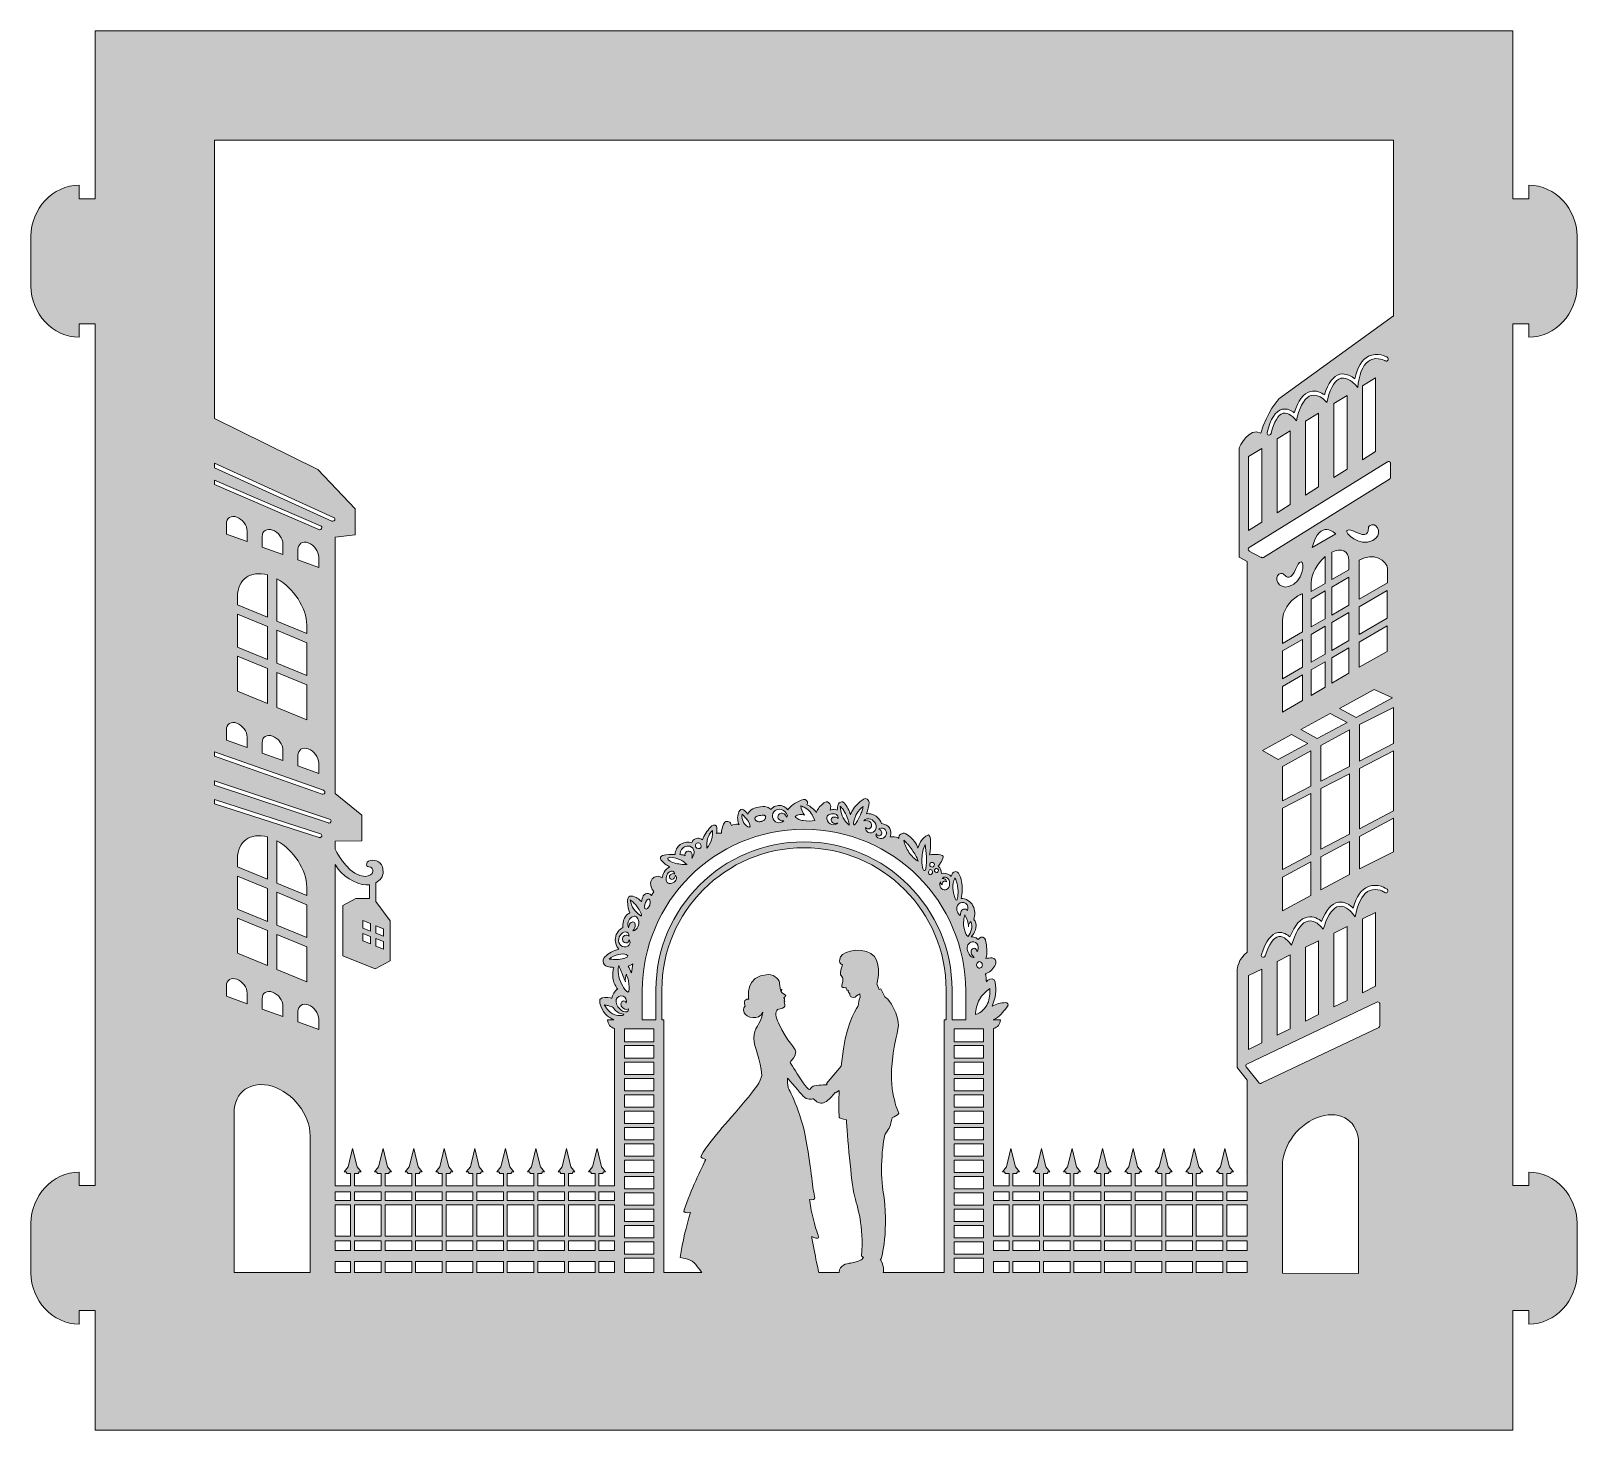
# Model space of a CAD drawing. Extents: x -50 to 3994, y -2593 to 1067.
import ezdxf

# ---------------------------------------------------------------- set-up
doc = ezdxf.new("R2010")
doc.units = 0
doc.header["$MEASUREMENT"] = 0
doc.layers.add('Layer 1', color=7, linetype='Continuous')

msp = doc.modelspace()

# ---------------------------------------------------------------- hatches: boundary and pattern name
at = {"layer": 'Layer 1', "true_color": 0xd1f7fe}
h = msp.add_hatch(color=7, dxfattribs=at)
h.dxf.hatch_style = 2
edge = h.paths.add_edge_path()
edge.add_spline(control_points=[(3994.1, 399.2), (3994.1, 399.2), (3994.1, 530.4), (3994.1, 530.4), (3994.1, 600.3), (3937.5, 663.7), (3867.6, 663.7), (3867.6, 663.7), (3867.6, 628.3), (3867.6, 628.3), (3867.6, 628.3), (3839.8, 628.3), (3839.8, 628.3), (3839.8, 628.3), (3826.4, 628.3), (3826.4, 628.3), (3826.4, 628.3), (3826.4, 1067.2), (3826.4, 1067.2), (3826.4, 1067.2), (117.6, 1067.2), (117.6, 1067.2), (117.6, 1067.2), (117.6, 628.3), (117.6, 628.3), (117.6, 628.3), (104.2, 628.3), (104.2, 628.3), (104.2, 628.3), (76.4, 628.3), (76.4, 628.3), (76.4, 628.3), (76.4, 663.7), (76.4, 663.7), (6.6, 663.7), (-50, 600.3), (-50, 530.4), (-50, 530.4), (-50, 399.2), (-50, 399.2), (-50, 329.4), (6.6, 265.9), (76.4, 265.9), (76.4, 265.9), (76.4, 301.3), (76.4, 301.3), (76.4, 301.3), (117.6, 301.3), (117.6, 301.3), (117.6, 301.3), (117.6, -41.3), (117.6, -41.3), (117.6, -41.3), (117.6, -41.3), (117.6, -41.3), (117.6, -41.3), (117.6, -1953.4), (117.6, -1953.4), (117.6, -1953.4), (76.4, -1953.4), (76.4, -1953.4), (76.4, -1953.4), (76.4, -1917.9), (76.4, -1917.9), (6.6, -1917.9), (-50, -1981.4), (-50, -2051.2), (-50, -2051.2), (-50, -2182.5), (-50, -2182.5), (-50, -2252.3), (6.6, -2315.8), (76.4, -2315.8), (76.4, -2315.8), (76.4, -2280.3), (76.4, -2280.3), (76.4, -2280.3), (104.2, -2280.3), (104.2, -2280.3), (104.2, -2280.3), (117.6, -2280.3), (117.6, -2280.3), (117.6, -2280.3), (117.6, -2592.8), (117.6, -2592.8), (117.6, -2592.8), (3826.4, -2592.8), (3826.4, -2592.8), (3826.4, -2592.8), (3826.4, -2280.3), (3826.4, -2280.3), (3826.4, -2280.3), (3839.8, -2280.3), (3839.8, -2280.3), (3839.8, -2280.3), (3867.6, -2280.3), (3867.6, -2280.3), (3867.6, -2280.3), (3867.6, -2315.8), (3867.6, -2315.8), (3937.5, -2315.8), (3994.1, -2252.3), (3994.1, -2182.5), (3994.1, -2182.5), (3994.1, -2051.2), (3994.1, -2051.2), (3994.1, -1981.4), (3937.5, -1917.9), (3867.6, -1917.9), (3867.6, -1917.9), (3867.6, -1953.4), (3867.6, -1953.4), (3867.6, -1953.4), (3826.4, -1953.4), (3826.4, -1953.4), (3826.4, -1953.4), (3826.4, -1646.4), (3826.4, -1646.4), (3826.4, -1646.4), (3826.4, -1646.4), (3826.4, -1646.4), (3826.4, -1646.4), (3826.4, 301.3), (3826.4, 301.3), (3826.4, 301.3), (3867.6, 301.3), (3867.6, 301.3), (3867.6, 301.3), (3867.6, 265.9), (3867.6, 265.9), (3937.5, 265.9), (3994.1, 329.4), (3994.1, 399.2)], knot_values=[0, 0, 0, 0, 1, 1, 1, 2, 2, 2, 3, 3, 3, 4, 4, 4, 5, 5, 5, 6, 6, 6, 7, 7, 7, 8, 8, 8, 9, 9, 9, 10, 10, 10, 11, 11, 11, 12, 12, 12, 13, 13, 13, 14, 14, 14, 15, 15, 15, 16, 16, 16, 17, 17, 17, 18, 18, 18, 19, 19, 19, 20, 20, 20, 21, 21, 21, 22, 22, 22, 23, 23, 23, 24, 24, 24, 25, 25, 25, 26, 26, 26, 27, 27, 27, 28, 28, 28, 29, 29, 29, 30, 30, 30, 31, 31, 31, 32, 32, 32, 33, 33, 33, 34, 34, 34, 35, 35, 35, 36, 36, 36, 37, 37, 37, 38, 38, 38, 39, 39, 39, 40, 40, 40, 41, 41, 41, 42, 42, 42, 43, 43, 43, 44, 44, 44, 44], degree=3, periodic=1)
edge = h.paths.add_edge_path()
edge.add_spline(control_points=[(3136.5, -293.3), (3136.5, -293.3), (3136.8, -292.9), (3136.8, -292.9), (3136, -292.4), (3134.9, -292.4), (3134.4, -291.5), (3132.8, -289), (3133.6, -285.6), (3136.1, -284.1), (3136.1, -284.1), (3498.1, -59.8), (3498.1, -59.8), (3500.6, -58.2), (3504, -59), (3505.6, -61.6), (3506.1, -62.4), (3506, -63.4), (3506, -64.3), (3506, -64.3), (3506.3, -64.2), (3506.3, -64.2), (3506.3, -64.2), (3506.3, -101), (3506.3, -101), (3506.3, -101), (3506, -101), (3506, -101), (3506, -102.9), (3505.5, -104.6), (3503.8, -105.7), (3503.8, -105.7), (3173.5, -310.1), (3173.5, -310.1), (3172.6, -310.6), (3171.6, -310.9), (3170.6, -310.9), (3169.9, -310.9), (3169.4, -310.1), (3168.7, -309.8), (3168.7, -309.8), (3168.1, -310.1), (3168.1, -310.1), (3168.1, -310.1), (3136.5, -293.3), (3136.5, -293.3)], knot_values=[0, 0, 0, 0, 1, 1, 1, 2, 2, 2, 3, 3, 3, 4, 4, 4, 5, 5, 5, 6, 6, 6, 7, 7, 7, 8, 8, 8, 9, 9, 9, 10, 10, 10, 11, 11, 11, 12, 12, 12, 13, 13, 13, 14, 14, 14, 15, 15, 15, 15], degree=3, periodic=1)
h.paths.add_polyline_path([(3169.1, -1386.9), (3169.1, -1579.9), (3134.9, -1596.9), (3134.9, -1403.9)])
h.paths.add_polyline_path([(3134.9, -239.4), (3134.9, -46.3), (3169.1, -25.1), (3169.1, -218.1)])
edge = h.paths.add_edge_path()
edge.add_spline(control_points=[(3453.1, 206.3), (3437.1, 198.4), (3426.6, 177.9), (3421.9, 145.5), (3421.9, 145.5), (3420.2, 134.1), (3420.2, 134.1), (3420.2, 134.1), (3412.5, 142.7), (3412.5, 142.7), (3412.3, 142.9), (3393.9, 163), (3376, 158.4), (3361.7, 154.9), (3349.8, 136.2), (3341.8, 104.5), (3341.8, 104.5), (3339.5, 95.3), (3339.5, 95.3), (3339.5, 95.3), (3332.7, 102), (3332.7, 102), (3332.6, 102.1), (3316.2, 118.5), (3298.9, 113.7), (3283.7, 109.6), (3271, 90), (3262.3, 57.2), (3262.3, 57.2), (3259.8, 47.4), (3259.8, 47.4), (3259.8, 47.4), (3253.1, 55), (3253.1, 55), (3253, 55.1), (3239.3, 70.3), (3225.1, 66.9), (3212.2, 63.7), (3201.4, 45.4), (3194, 14.1), (3193.4, 11.6), (3191.2, 9.9), (3188.7, 9.9), (3188.3, 9.9), (3187.9, 9.9), (3187.5, 10.1), (3184.6, 10.7), (3182.8, 13.6), (3183.5, 16.5), (3192, 52.6), (3205.2, 73.1), (3222.5, 77.4), (3235.6, 80.6), (3247.3, 73.9), (3254.3, 68.4), (3264.2, 100.6), (3278.2, 119.3), (3296.2, 124.1), (3311.7, 128.2), (3325.6, 120.9), (3333.6, 115.2), (3342.7, 146.7), (3356.2, 164.7), (3373.5, 168.9), (3389.5, 172.8), (3404.3, 163.9), (3412.9, 157), (3418.9, 187.6), (3430.8, 207.4), (3448.4, 216), (3472.1, 227.8), (3496.6, 214.2), (3497.6, 213.6), (3500.2, 212.1), (3501.1, 208.8), (3499.6, 206.2), (3498.2, 203.7), (3494.9, 202.7), (3492.3, 204.2), (3492.1, 204.3), (3471.6, 215.6), (3453.1, 206.3)], knot_values=[0, 0, 0, 0, 1, 1, 1, 2, 2, 2, 3, 3, 3, 4, 4, 4, 5, 5, 5, 6, 6, 6, 7, 7, 7, 8, 8, 8, 9, 9, 9, 10, 10, 10, 11, 11, 11, 12, 12, 12, 13, 13, 13, 14, 14, 14, 15, 15, 15, 16, 16, 16, 17, 17, 17, 18, 18, 18, 19, 19, 19, 20, 20, 20, 21, 21, 21, 22, 22, 22, 23, 23, 23, 24, 24, 24, 25, 25, 25, 26, 26, 26, 27, 27, 27, 27], degree=3, periodic=1)
h.paths.add_polyline_path([(3466.8, 159.8), (3466.8, -33.2), (3432.6, -54.5), (3432.6, 138.6)])
h.paths.add_polyline_path([(3392.4, 113.6), (3392.4, -79.5), (3358.2, -100.7), (3358.2, 92.4)])
h.paths.add_polyline_path([(3318, 67.4), (3318, -125.7), (3283.8, -146.9), (3283.8, 46.2)])
h.paths.add_polyline_path([(3243.6, 21.2), (3243.6, -171.9), (3209.4, -193.1), (3209.4, -0.1)])
h.paths.add_polyline_path([(3298.5, -584.2), (3298.5, -511.5), (3335.1, -490.3), (3335.1, -563.1)])
h.paths.add_polyline_path([(3335.1, -582.9), (3335.1, -649.4), (3298.5, -670.9), (3298.5, -604)])
h.paths.add_polyline_path([(3298.5, -491.7), (3298.5, -419), (3335.1, -397.8), (3335.1, -470.6)])
edge = h.paths.add_edge_path()
edge.add_spline(control_points=[(3298.5, -399.2), (3298.5, -399.2), (3298.5, -376.7), (3298.5, -376.7), (3298.5, -354.1), (3314, -326.1), (3335.1, -308.1), (3335.1, -308.1), (3335.1, -378.1), (3335.1, -378.1), (3335.1, -378.1), (3298.5, -399.2), (3298.5, -399.2)], knot_values=[0, 0, 0, 0, 1, 1, 1, 2, 2, 2, 3, 3, 3, 4, 4, 4, 4], degree=3, periodic=1)
edge = h.paths.add_edge_path()
edge.add_spline(control_points=[(3301.4, -284.2), (3321.5, -205.7), (3363.2, -248.8), (3363.2, -248.8), (3363.2, -248.8), (3301.4, -284.2), (3301.4, -284.2)], knot_values=[0, 0, 0, 0, 1, 1, 1, 2, 2, 2, 2], degree=3, periodic=1)
h.paths.add_polyline_path([(3352.2, -573), (3397.3, -546.9), (3397.3, -612.7), (3352.2, -639.3)])
h.paths.add_polyline_path([(3352.2, -553.2), (3352.2, -480.5), (3397.3, -454.4), (3397.3, -527.2)])
h.paths.add_polyline_path([(3352.2, -460.7), (3352.2, -388), (3397.3, -361.9), (3397.3, -434.7)])
edge = h.paths.add_edge_path()
edge.add_spline(control_points=[(3352.2, -368.2), (3352.2, -368.2), (3352.2, -296.6), (3352.2, -296.6), (3377.4, -283.9), (3397.3, -292.9), (3397.3, -318.5), (3397.3, -318.5), (3397.3, -342.2), (3397.3, -342.2), (3397.3, -342.2), (3352.2, -368.2), (3352.2, -368.2)], knot_values=[0, 0, 0, 0, 1, 1, 1, 2, 2, 2, 3, 3, 3, 4, 4, 4, 4], degree=3, periodic=1)
edge = h.paths.add_edge_path()
edge.add_spline(control_points=[(3392.2, -239.7), (3401.5, -232), (3433, -257.5), (3443.1, -248.3), (3453.1, -239.1), (3441.8, -228.3), (3457.3, -224.4), (3472.7, -220.4), (3486.3, -252.6), (3459.7, -265.8), (3424.1, -283.4), (3385.2, -245.4), (3392.2, -239.7)], knot_values=[0, 0, 0, 0, 1, 1, 1, 2, 2, 2, 3, 3, 3, 4, 4, 4, 4], degree=3, periodic=1)
edge = h.paths.add_edge_path()
edge.add_spline(control_points=[(3424.1, -531.5), (3424.1, -531.5), (3497.4, -489.2), (3497.4, -489.2), (3497.3, -512.7), (3497.2, -535.8), (3497.3, -555.8), (3497.3, -555.8), (3424.1, -596.9), (3424.1, -596.9), (3424.1, -596.9), (3424.1, -531.5), (3424.1, -531.5)], knot_values=[0, 0, 0, 0, 1, 1, 1, 2, 2, 2, 3, 3, 3, 4, 4, 4, 4], degree=3, periodic=1)
edge = h.paths.add_edge_path()
edge.add_spline(control_points=[(3424.1, -511.7), (3424.1, -511.7), (3424.1, -439), (3424.1, -439), (3424.1, -439), (3497.7, -396.4), (3497.7, -396.4), (3497.6, -418.1), (3497.5, -443.5), (3497.4, -469.4), (3497.4, -469.4), (3424.1, -511.7), (3424.1, -511.7)], knot_values=[0, 0, 0, 0, 1, 1, 1, 2, 2, 2, 3, 3, 3, 4, 4, 4, 4], degree=3, periodic=1)
edge = h.paths.add_edge_path()
edge.add_spline(control_points=[(3424.1, -419.2), (3424.1, -419.2), (3424.1, -317.3), (3424.1, -317.3), (3460.3, -294.3), (3498, -318.9), (3498, -338.9), (3498, -344.5), (3497.9, -358.3), (3497.8, -376.6), (3497.8, -376.6), (3424.1, -419.2), (3424.1, -419.2)], knot_values=[0, 0, 0, 0, 1, 1, 1, 2, 2, 2, 3, 3, 3, 4, 4, 4, 4], degree=3, periodic=1)
h.paths.add_polyline_path([(3223.4, -627.6), (3223.4, -554.8), (3275.5, -524.7), (3275.5, -597.5)])
h.paths.add_polyline_path([(3275.5, -617.3), (3275.5, -684.5), (3223.4, -715.2), (3223.4, -647.3)])
edge = h.paths.add_edge_path()
edge.add_spline(control_points=[(3223.4, -535.1), (3223.4, -535.1), (3223.4, -474.5), (3223.4, -474.5), (3223.4, -452.5), (3241.5, -423.9), (3263.8, -410.7), (3267.9, -408.3), (3271.8, -406.8), (3275.5, -405.7), (3275.5, -405.7), (3275.5, -505), (3275.5, -505), (3275.5, -505), (3223.4, -535.1), (3223.4, -535.1)], knot_values=[0, 0, 0, 0, 1, 1, 1, 2, 2, 2, 3, 3, 3, 4, 4, 4, 5, 5, 5, 5], degree=3, periodic=1)
edge = h.paths.add_edge_path()
edge.add_spline(control_points=[(3240.4, -386.2), (3211.9, -394.4), (3200.2, -361.6), (3214.3, -354), (3228.3, -346.5), (3227.3, -362.1), (3240.9, -362.1), (3254.5, -362.1), (3260.5, -322), (3272.6, -321.3), (3281.6, -320.8), (3278.6, -375.1), (3240.4, -386.2)], knot_values=[0, 0, 0, 0, 1, 1, 1, 2, 2, 2, 3, 3, 3, 4, 4, 4, 4], degree=3, periodic=1)
h.paths.add_polyline_path([(3247, -773.5), (3290.2, -796.7), (3211.9, -839), (3171.1, -814.8)])
h.paths.add_polyline_path([(3223.4, -1146.1), (3297.8, -1106.7), (3297.8, -1194.2), (3223.4, -1234.9)])
h.paths.add_polyline_path([(3223.4, -1126.7), (3223.4, -966.3), (3297.8, -927.9), (3297.8, -1087.4)])
h.paths.add_polyline_path([(3223.4, -947.1), (3223.4, -856.8), (3297.8, -816.1), (3297.8, -908.6)])
h.paths.add_polyline_path([(3271.2, -760.3), (3348.6, -718.1), (3392.4, -741.6), (3314.3, -783.7)])
h.paths.add_polyline_path([(3324, -1092.9), (3398.4, -1053.5), (3398.4, -1139.2), (3324, -1179.9)])
h.paths.add_polyline_path([(3324, -1073.5), (3324, -914.3), (3398.4, -875.8), (3398.4, -1034.1)])
h.paths.add_polyline_path([(3324, -895.1), (3324, -801.8), (3398.4, -761.1), (3398.4, -856.6)])
h.paths.add_polyline_path([(3372.8, -704.9), (3463, -655.7), (3511.3, -677.6), (3416.5, -728.6)])
h.paths.add_polyline_path([(3513.9, -973), (3424.6, -1020.3), (3424.6, -862.3), (3513.9, -816.1)])
h.paths.add_polyline_path([(3513.9, -796.8), (3424.6, -843.1), (3424.6, -746.8), (3513.9, -702.3)])
h.paths.add_polyline_path([(3424.6, -1039.7), (3513.9, -992.4), (3513.9, -1080.5), (3424.6, -1124.9)])
edge = h.paths.add_edge_path()
edge.add_spline(control_points=[(430.1, -818.4), (430.1, -818.4), (715.3, -919.1), (715.3, -919.1), (718.1, -920.1), (719.5, -923.2), (718.6, -926), (717.8, -928.2), (715.7, -929.6), (713.5, -929.6), (712.9, -929.6), (712.3, -929.5), (711.7, -929.3), (711.7, -929.3), (430.1, -829.8), (430.1, -829.8), (430.1, -829.8), (430.1, -818.4), (430.1, -818.4)], knot_values=[0, 0, 0, 0, 1, 1, 1, 2, 2, 2, 3, 3, 3, 4, 4, 4, 5, 5, 5, 6, 6, 6, 6], degree=3, periodic=1)
h.paths.add_polyline_path([(568.7, -601), (568.7, -692.5), (490.2, -660.2), (490.2, -568.7)])
h.paths.add_polyline_path([(490.2, -544.6), (490.2, -458.6), (568.7, -490.9), (568.7, -576.9)])
edge = h.paths.add_edge_path()
edge.add_spline(control_points=[(554.8, -794.7), (554.8, -779.7), (567, -772), (582, -777.4), (597, -782.8), (609.1, -799.3), (609.1, -814.3), (609.1, -814.3), (609.1, -841.4), (609.1, -841.4), (609.1, -841.4), (554.8, -821.9), (554.8, -821.9), (554.8, -821.9), (554.8, -794.7), (554.8, -794.7)], knot_values=[0, 0, 0, 0, 1, 1, 1, 2, 2, 2, 3, 3, 3, 4, 4, 4, 5, 5, 5, 5], degree=3, periodic=1)
h.paths.add_polyline_path([(592.8, -702.4), (592.8, -610.9), (671.2, -643.3), (671.2, -734.8)])
h.paths.add_polyline_path([(592.8, -586.8), (592.8, -500.8), (671.2, -533.1), (671.2, -619.1)])
edge = h.paths.add_edge_path()
edge.add_spline(control_points=[(648.4, -828.4), (648.4, -813.4), (660.5, -805.6), (675.5, -811), (690.5, -816.5), (702.7, -833), (702.7, -848), (702.7, -848), (702.7, -875.1), (702.7, -875.1), (702.7, -875.1), (648.4, -855.6), (648.4, -855.6), (648.4, -855.6), (648.4, -828.4), (648.4, -828.4)], knot_values=[0, 0, 0, 0, 1, 1, 1, 2, 2, 2, 3, 3, 3, 4, 4, 4, 5, 5, 5, 5], degree=3, periodic=1)
edge = h.paths.add_edge_path()
edge.add_spline(control_points=[(648.4, -316.6), (648.4, -316.6), (648.4, -289.4), (648.4, -289.4), (648.4, -274.4), (660.5, -266.6), (675.5, -272), (690.5, -277.5), (702.7, -294), (702.7, -309), (702.7, -309), (702.7, -336.1), (702.7, -336.1), (702.7, -336.1), (648.4, -316.6), (648.4, -316.6)], knot_values=[0, 0, 0, 0, 1, 1, 1, 2, 2, 2, 3, 3, 3, 4, 4, 4, 5, 5, 5, 5], degree=3, periodic=1)
edge = h.paths.add_edge_path()
edge.add_spline(control_points=[(671.2, -487.4), (671.2, -487.4), (671.2, -509), (671.2, -509), (671.2, -509), (592.8, -476.7), (592.8, -476.7), (592.8, -476.7), (592.8, -365.8), (592.8, -365.8), (637, -390), (671.2, -441.5), (671.2, -487.4)], knot_values=[0, 0, 0, 0, 1, 1, 1, 2, 2, 2, 3, 3, 3, 4, 4, 4, 4], degree=3, periodic=1)
edge = h.paths.add_edge_path()
edge.add_spline(control_points=[(609.1, -302.4), (609.1, -302.4), (554.8, -282.9), (554.8, -282.9), (554.8, -282.9), (554.8, -255.7), (554.8, -255.7), (554.8, -240.7), (567, -233), (582, -238.4), (597, -243.8), (609.1, -260.3), (609.1, -275.3), (609.1, -275.3), (609.1, -302.4), (609.1, -302.4)], knot_values=[0, 0, 0, 0, 1, 1, 1, 2, 2, 2, 3, 3, 3, 4, 4, 4, 5, 5, 5, 5], degree=3, periodic=1)
edge = h.paths.add_edge_path()
edge.add_spline(control_points=[(568.7, -355.8), (568.7, -355.8), (568.7, -466.7), (568.7, -466.7), (568.7, -466.7), (490.2, -434.4), (490.2, -434.4), (490.2, -434.4), (490.2, -412.8), (490.2, -412.8), (490.2, -367), (524.4, -343.6), (568.7, -355.8)], knot_values=[0, 0, 0, 0, 1, 1, 1, 2, 2, 2, 3, 3, 3, 4, 4, 4, 4], degree=3, periodic=1)
edge = h.paths.add_edge_path()
edge.add_spline(control_points=[(515.6, -268.7), (515.6, -268.7), (461.3, -249.2), (461.3, -249.2), (461.3, -249.2), (461.3, -222), (461.3, -222), (461.3, -207), (473.5, -199.3), (488.5, -204.7), (503.5, -210.1), (515.6, -226.6), (515.6, -241.6), (515.6, -241.6), (515.6, -268.7), (515.6, -268.7)], knot_values=[0, 0, 0, 0, 1, 1, 1, 2, 2, 2, 3, 3, 3, 4, 4, 4, 5, 5, 5, 5], degree=3, periodic=1)
edge = h.paths.add_edge_path()
edge.add_spline(control_points=[(488.5, -743.7), (503.5, -749.1), (515.6, -765.6), (515.6, -780.6), (515.6, -780.6), (515.6, -807.7), (515.6, -807.7), (515.6, -807.7), (461.3, -788.2), (461.3, -788.2), (461.3, -788.2), (461.3, -761), (461.3, -761), (461.3, -746), (473.5, -738.3), (488.5, -743.7)], knot_values=[0, 0, 0, 0, 1, 1, 1, 2, 2, 2, 3, 3, 3, 4, 4, 4, 5, 5, 5, 5], degree=3, periodic=1)
edge = h.paths.add_edge_path()
edge.add_spline(control_points=[(710.4, -234.5), (709.5, -236.5), (707.5, -237.7), (705.4, -237.7), (704.7, -237.7), (704, -237.6), (703.3, -237.3), (703.3, -237.3), (430.1, -119.4), (430.1, -119.4), (430.1, -119.4), (430.1, -107.7), (430.1, -107.7), (430.1, -107.7), (707.6, -227.4), (707.6, -227.4), (710.3, -228.6), (711.6, -231.7), (710.4, -234.5)], knot_values=[0, 0, 0, 0, 1, 1, 1, 2, 2, 2, 3, 3, 3, 4, 4, 4, 5, 5, 5, 6, 6, 6, 6], degree=3, periodic=1)
h.paths.add_polyline_path([(671.2, -1218.5), (671.2, -1304.4), (592.8, -1272.1), (592.8, -1186.1)])
edge = h.paths.add_edge_path()
edge.add_spline(control_points=[(592.8, -1162), (592.8, -1162), (592.8, -1051.1), (592.8, -1051.1), (637, -1075.3), (671.2, -1126.9), (671.2, -1172.7), (671.2, -1172.7), (671.2, -1194.3), (671.2, -1194.3), (671.2, -1194.3), (592.8, -1162), (592.8, -1162)], knot_values=[0, 0, 0, 0, 1, 1, 1, 2, 2, 2, 3, 3, 3, 4, 4, 4, 4], degree=3, periodic=1)
h.paths.add_polyline_path([(671.2, -1328.6), (671.2, -1420.1), (592.8, -1387.8), (592.8, -1296.3)])
edge = h.paths.add_edge_path()
edge.add_spline(control_points=[(609.1, -1484), (609.1, -1484), (609.1, -1511.2), (609.1, -1511.2), (609.1, -1511.2), (554.8, -1491.6), (554.8, -1491.6), (554.8, -1491.6), (554.8, -1464.4), (554.8, -1464.4), (554.8, -1449.5), (567, -1441.7), (582, -1447.1), (597, -1452.5), (609.1, -1469), (609.1, -1484)], knot_values=[0, 0, 0, 0, 1, 1, 1, 2, 2, 2, 3, 3, 3, 4, 4, 4, 5, 5, 5, 5], degree=3, periodic=1)
edge = h.paths.add_edge_path()
edge.add_spline(control_points=[(568.7, -1152.1), (568.7, -1152.1), (490.2, -1119.8), (490.2, -1119.8), (490.2, -1119.8), (490.2, -1098.1), (490.2, -1098.1), (490.2, -1052.3), (524.4, -1028.9), (568.7, -1041.2), (568.7, -1041.2), (568.7, -1152.1), (568.7, -1152.1)], knot_values=[0, 0, 0, 0, 1, 1, 1, 2, 2, 2, 3, 3, 3, 4, 4, 4, 4], degree=3, periodic=1)
h.paths.add_polyline_path([(568.7, -1176.2), (568.7, -1262.2), (490.2, -1229.9), (490.2, -1143.9)])
h.paths.add_polyline_path([(568.7, -1286.3), (568.7, -1377.8), (490.2, -1345.5), (490.2, -1254)])
edge = h.paths.add_edge_path()
edge.add_spline(control_points=[(515.6, -1450.3), (515.6, -1450.3), (515.6, -1477.5), (515.6, -1477.5), (515.6, -1477.5), (461.3, -1457.9), (461.3, -1457.9), (461.3, -1457.9), (461.3, -1430.8), (461.3, -1430.8), (461.3, -1415.8), (473.5, -1408), (488.5, -1413.4), (503.5, -1418.8), (515.6, -1435.3), (515.6, -1450.3)], knot_values=[0, 0, 0, 0, 1, 1, 1, 2, 2, 2, 3, 3, 3, 4, 4, 4, 5, 5, 5, 5], degree=3, periodic=1)
edge = h.paths.add_edge_path()
edge.add_spline(control_points=[(680.3, -2180.2), (680.3, -2180.2), (641.1, -2180.2), (641.1, -2180.2), (641.1, -2180.2), (575.7, -2180.2), (575.7, -2180.2), (575.7, -2180.2), (575.7, -2180.4), (575.7, -2180.4), (575.7, -2180.4), (481.2, -2181), (481.2, -2181), (481.2, -2181), (481.2, -1763.1), (481.2, -1763.1), (481.2, -1708.1), (525.7, -1676.9), (580.7, -1693.5), (635.7, -1710), (680.3, -1768), (680.3, -1822.9), (680.3, -1822.9), (680.3, -2180.2), (680.3, -2180.2)], knot_values=[0, 0, 0, 0, 1, 1, 1, 2, 2, 2, 3, 3, 3, 4, 4, 4, 5, 5, 5, 6, 6, 6, 7, 7, 7, 8, 8, 8, 8], degree=3, periodic=1)
edge = h.paths.add_edge_path()
edge.add_spline(control_points=[(702.7, -1544.9), (702.7, -1544.9), (648.4, -1525.3), (648.4, -1525.3), (648.4, -1525.3), (648.4, -1498.1), (648.4, -1498.1), (648.4, -1483.1), (660.5, -1475.4), (675.5, -1480.8), (690.5, -1486.2), (702.7, -1502.7), (702.7, -1517.7), (702.7, -1517.7), (702.7, -1544.9), (702.7, -1544.9)], knot_values=[0, 0, 0, 0, 1, 1, 1, 2, 2, 2, 3, 3, 3, 4, 4, 4, 5, 5, 5, 5], degree=3, periodic=1)
edge = h.paths.add_edge_path()
edge.add_spline(control_points=[(705.4, -1043.2), (704.9, -1043.2), (704.3, -1043.1), (703.8, -1043), (703.8, -1043), (430.1, -954.6), (430.1, -954.6), (430.1, -954.6), (430.1, -943.2), (430.1, -943.2), (430.1, -943.2), (707.1, -1032.7), (707.1, -1032.7), (709.9, -1033.6), (711.5, -1036.6), (710.6, -1039.5), (709.8, -1041.8), (707.7, -1043.2), (705.4, -1043.2)], knot_values=[0, 0, 0, 0, 1, 1, 1, 2, 2, 2, 3, 3, 3, 4, 4, 4, 5, 5, 5, 6, 6, 6, 6], degree=3, periodic=1)
edge = h.paths.add_edge_path()
edge.add_spline(control_points=[(729.6, -1005), (729, -1005), (728.4, -1004.9), (727.9, -1004.7), (727.9, -1004.7), (430.1, -905.5), (430.1, -905.5), (430.1, -905.5), (430.1, -894.1), (430.1, -894.1), (430.1, -894.1), (731.3, -994.5), (731.3, -994.5), (734.1, -995.4), (735.6, -998.5), (734.7, -1001.3), (733.9, -1003.6), (731.8, -1005), (729.6, -1005)], knot_values=[0, 0, 0, 0, 1, 1, 1, 2, 2, 2, 3, 3, 3, 4, 4, 4, 5, 5, 5, 6, 6, 6, 6], degree=3, periodic=1)
edge = h.paths.add_edge_path()
edge.add_spline(control_points=[(744.5, -212.4), (743.6, -214.4), (741.7, -215.6), (739.6, -215.6), (738.9, -215.6), (738.1, -215.4), (737.4, -215.1), (737.4, -215.1), (430.1, -75.5), (430.1, -75.5), (430.1, -75.5), (430.1, -63.7), (430.1, -63.7), (430.1, -63.7), (741.8, -205.3), (741.8, -205.3), (744.6, -206.5), (745.8, -209.7), (744.5, -212.4)], knot_values=[0, 0, 0, 0, 1, 1, 1, 2, 2, 2, 3, 3, 3, 4, 4, 4, 5, 5, 5, 6, 6, 6, 6], degree=3, periodic=1)
h.paths.add_polyline_path([(786.2, -2180.2), (745.7, -2180.2), (745.7, -2152), (786.2, -2152)])
h.paths.add_polyline_path([(786.2, -2122.9), (745.7, -2122.9), (745.7, -2097.7), (786.2, -2097.7)])
h.paths.add_polyline_path([(786.2, -2085.2), (745.7, -2085.2), (745.7, -2003.7), (786.2, -2003.7)])
h.paths.add_polyline_path([(786.2, -1992.1), (745.7, -1992.1), (745.7, -1970), (786.2, -1970)])
h.paths.add_polyline_path([(866.1, -2180.2), (796.2, -2180.2), (796.2, -2152), (866.1, -2152)])
h.paths.add_polyline_path([(866.1, -2122.9), (796.2, -2122.9), (796.2, -2097.7), (866.1, -2097.7)])
h.paths.add_polyline_path([(866.1, -2085.2), (796.2, -2085.2), (796.2, -2003.7), (866.1, -2003.7)])
h.paths.add_polyline_path([(866.1, -1992.1), (796.2, -1992.1), (796.2, -1970), (866.1, -1970)])
h.paths.add_polyline_path([(946.1, -2180.2), (876.2, -2180.2), (876.2, -2152), (946.1, -2152)])
h.paths.add_polyline_path([(946.1, -2122.9), (876.2, -2122.9), (876.2, -2097.7), (946.1, -2097.7)])
h.paths.add_polyline_path([(946.1, -2085.2), (876.2, -2085.2), (876.2, -2003.7), (946.1, -2003.7)])
h.paths.add_polyline_path([(946.1, -1992.1), (876.2, -1992.1), (876.2, -1970), (946.1, -1970)])
h.paths.add_polyline_path([(1026, -2180.2), (956.1, -2180.2), (956.1, -2152), (1026, -2152)])
h.paths.add_polyline_path([(1026, -2122.9), (956.1, -2122.9), (956.1, -2097.7), (1026, -2097.7)])
h.paths.add_polyline_path([(1026, -2085.2), (956.1, -2085.2), (956.1, -2003.7), (1026, -2003.7)])
h.paths.add_polyline_path([(1026, -1992.1), (956.1, -1992.1), (956.1, -1970), (1026, -1970)])
h.paths.add_polyline_path([(1105.9, -2180.2), (1036, -2180.2), (1036, -2152), (1105.9, -2152)])
h.paths.add_polyline_path([(1105.9, -2122.9), (1036, -2122.9), (1036, -2097.7), (1105.9, -2097.7)])
h.paths.add_polyline_path([(1105.9, -2085.2), (1036, -2085.2), (1036, -2003.7), (1105.9, -2003.7)])
h.paths.add_polyline_path([(1105.9, -1992.1), (1036, -1992.1), (1036, -1970), (1105.9, -1970)])
h.paths.add_polyline_path([(1185.9, -2180.2), (1116, -2180.2), (1116, -2152), (1185.9, -2152)])
h.paths.add_polyline_path([(1185.9, -2122.9), (1116, -2122.9), (1116, -2097.7), (1185.9, -2097.7)])
h.paths.add_polyline_path([(1185.9, -2085.2), (1116, -2085.2), (1116, -2003.7), (1185.9, -2003.7)])
h.paths.add_polyline_path([(1185.9, -1992.1), (1116, -1992.1), (1116, -1970), (1185.9, -1970)])
h.paths.add_polyline_path([(1265.8, -2180.2), (1195.9, -2180.2), (1195.9, -2152), (1265.8, -2152)])
h.paths.add_polyline_path([(1265.8, -2122.9), (1195.9, -2122.9), (1195.9, -2097.7), (1265.8, -2097.7)])
h.paths.add_polyline_path([(1265.8, -2085.2), (1195.9, -2085.2), (1195.9, -2003.7), (1265.8, -2003.7)])
h.paths.add_polyline_path([(1265.8, -1992.1), (1195.9, -1992.1), (1195.9, -1970), (1265.8, -1970)])
h.paths.add_polyline_path([(1345.8, -2180.2), (1275.9, -2180.2), (1275.9, -2152), (1345.8, -2152)])
h.paths.add_polyline_path([(1345.8, -2122.9), (1275.9, -2122.9), (1275.9, -2097.7), (1345.8, -2097.7)])
h.paths.add_polyline_path([(1345.8, -2085.2), (1275.9, -2085.2), (1275.9, -2003.7), (1345.8, -2003.7)])
h.paths.add_polyline_path([(1345.8, -1992.1), (1275.9, -1992.1), (1275.9, -1970), (1345.8, -1970)])
h.paths.add_polyline_path([(1425.7, -2180.2), (1355.8, -2180.2), (1355.8, -2152), (1425.7, -2152)])
h.paths.add_polyline_path([(1425.7, -2122.9), (1355.8, -2122.9), (1355.8, -2097.7), (1425.7, -2097.7)])
h.paths.add_polyline_path([(1425.7, -2085.2), (1355.8, -2085.2), (1355.8, -2003.7), (1425.7, -2003.7)])
h.paths.add_polyline_path([(1425.7, -1992.1), (1355.8, -1992.1), (1355.8, -1970), (1425.7, -1970)])
h.paths.add_polyline_path([(1476.5, -2180.2), (1435.8, -2180.2), (1435.8, -2152), (1476.5, -2152)])
h.paths.add_polyline_path([(1476.5, -2122.9), (1435.8, -2122.9), (1435.8, -2097.7), (1476.5, -2097.7)])
h.paths.add_polyline_path([(1476.5, -2085.2), (1435.8, -2085.2), (1435.8, -2003.7), (1476.5, -2003.7)])
h.paths.add_polyline_path([(1476.5, -1992.1), (1435.8, -1992.1), (1435.8, -1970), (1476.5, -1970)])
edge = h.paths.add_edge_path()
edge.add_spline(control_points=[(1470.9, -1503.8), (1464.7, -1500.1), (1457.4, -1493.2), (1449.7, -1480.5), (1453, -1481.1), (1456.4, -1481.6), (1459.6, -1482.4), (1464.7, -1483.7), (1468.9, -1485.6), (1473.2, -1487.5), (1478.1, -1495.7), (1486.4, -1501.9), (1495.5, -1504.4), (1496.8, -1504.8), (1498.1, -1504.7), (1499.4, -1504.8), (1499.6, -1505), (1499.7, -1505.2), (1499.9, -1505.4), (1500.3, -1505.8), (1500.7, -1506.3), (1501.1, -1506.8), (1492.3, -1510.5), (1477.3, -1507.7), (1470.9, -1503.8)], knot_values=[0, 0, 0, 0, 1, 1, 1, 2, 2, 2, 3, 3, 3, 4, 4, 4, 5, 5, 5, 6, 6, 6, 7, 7, 7, 8, 8, 8, 8], degree=3, periodic=1)
edge = h.paths.add_edge_path()
edge.add_spline(control_points=[(1521, -1251.2), (1523.7, -1249.4), (1527.2, -1248.2), (1530.4, -1248.9), (1534.9, -1250), (1537.8, -1254.6), (1539, -1259.1), (1540.6, -1264.8), (1540.3, -1271.1), (1537.7, -1276.5), (1535, -1281.8), (1529.9, -1286), (1524, -1286.9), (1528.3, -1283), (1530.7, -1277.2), (1530.6, -1271.4), (1530.5, -1268.6), (1529.7, -1265.5), (1527.2, -1264.1), (1524.1, -1262.3), (1520, -1264.2), (1517.6, -1267), (1514.5, -1270.5), (1514, -1274.4), (1513.3, -1278.8), (1507.8, -1270.1), (1513.1, -1256.5), (1521, -1251.2)], knot_values=[0, 0, 0, 0, 1, 1, 1, 2, 2, 2, 3, 3, 3, 4, 4, 4, 5, 5, 5, 6, 6, 6, 7, 7, 7, 8, 8, 8, 9, 9, 9, 9], degree=3, periodic=1)
edge = h.paths.add_edge_path()
edge.add_spline(control_points=[(1517.4, -1205.6), (1517.6, -1207), (1524.7, -1211.6), (1526, -1212.9), (1528.8, -1215.6), (1531.4, -1218.4), (1533.8, -1221.5), (1538.7, -1227.7), (1542.7, -1234.5), (1545.8, -1241.8), (1548.6, -1248.7), (1548.2, -1250.3), (1542.1, -1245.4), (1536.6, -1240.9), (1531.2, -1236.2), (1527, -1230.3), (1521.9, -1223), (1518.5, -1214.5), (1517.4, -1205.6)], knot_values=[0, 0, 0, 0, 1, 1, 1, 2, 2, 2, 3, 3, 3, 4, 4, 4, 5, 5, 5, 6, 6, 6, 6], degree=3, periodic=1)
edge = h.paths.add_edge_path()
edge.add_spline(control_points=[(1524.2, -1373.6), (1523, -1381.4), (1521.4, -1389.1), (1520.6, -1397), (1517.9, -1391), (1515.5, -1384.9), (1512.5, -1379), (1516.6, -1377.6), (1520.5, -1375.8), (1524.2, -1373.6)], knot_values=[0, 0, 0, 0, 1, 1, 1, 2, 2, 2, 3, 3, 3, 3], degree=3, periodic=1)
edge = h.paths.add_edge_path()
edge.add_spline(control_points=[(1514.6, -1300.9), (1511.3, -1298.3), (1506.8, -1297.2), (1502.9, -1299.2), (1499.1, -1301.1), (1496.7, -1305.6), (1497.3, -1309.8), (1497.9, -1314), (1501.4, -1317.7), (1505.6, -1318.4), (1507.9, -1318.8), (1510.4, -1318.4), (1512.2, -1316.9), (1513.9, -1315.4), (1514.7, -1312.7), (1513.6, -1310.6), (1516.8, -1312), (1517.7, -1316.3), (1516.7, -1319.6), (1515, -1325.8), (1508.1, -1329.8), (1501.8, -1329.1), (1495.4, -1328.3), (1489.9, -1323.2), (1488, -1317.1), (1486.1, -1311), (1487.5, -1304), (1491.1, -1298.7), (1493.9, -1294.7), (1499.6, -1288.8), (1505, -1289.1), (1510.3, -1289.3), (1515.2, -1295.9), (1514.6, -1300.9)], knot_values=[0, 0, 0, 0, 1, 1, 1, 2, 2, 2, 3, 3, 3, 4, 4, 4, 5, 5, 5, 6, 6, 6, 7, 7, 7, 8, 8, 8, 9, 9, 9, 10, 10, 10, 11, 11, 11, 11], degree=3, periodic=1)
edge = h.paths.add_edge_path()
edge.add_spline(control_points=[(1511.1, -1352.2), (1513.3, -1358.2), (1495.9, -1360.3), (1491.6, -1361), (1486.8, -1361.8), (1481.9, -1362.2), (1477.1, -1362.2), (1475, -1362.2), (1463.5, -1359.9), (1462.5, -1360.8), (1469.4, -1354.5), (1478.2, -1350.5), (1487.4, -1348.7), (1492.3, -1347.8), (1508.4, -1345.1), (1511.1, -1352.2)], knot_values=[0, 0, 0, 0, 1, 1, 1, 2, 2, 2, 3, 3, 3, 4, 4, 4, 5, 5, 5, 5], degree=3, periodic=1)
edge = h.paths.add_edge_path()
edge.add_spline(control_points=[(1487.3, -1377.5), (1493.2, -1391.7), (1499.2, -1405.9), (1505.2, -1420.1), (1503.9, -1413.4), (1504.9, -1406.2), (1507.9, -1400.1), (1507.2, -1401.6), (1511.5, -1411.1), (1512, -1413.2), (1513.1, -1417.8), (1513.8, -1422.5), (1514.2, -1427.3), (1514.5, -1431.1), (1516.4, -1447.8), (1511, -1447.3), (1506.8, -1446.9), (1499.9, -1434.6), (1497.9, -1431.4), (1493.2, -1424), (1489.8, -1415.9), (1487.8, -1407.4), (1485.6, -1397.6), (1485.3, -1387.3), (1487.3, -1377.5)], knot_values=[0, 0, 0, 0, 1, 1, 1, 2, 2, 2, 3, 3, 3, 4, 4, 4, 5, 5, 5, 6, 6, 6, 7, 7, 7, 8, 8, 8, 8], degree=3, periodic=1)
edge = h.paths.add_edge_path()
edge.add_spline(control_points=[(1498.7, -1457.7), (1505.7, -1460.2), (1509.6, -1469), (1506.8, -1475.8), (1506.8, -1472.6), (1503.4, -1469.9), (1500.2, -1470.2), (1496.9, -1470.5), (1494.2, -1473.2), (1493.4, -1476.4), (1492.6, -1479.6), (1493.6, -1483), (1495.4, -1485.8), (1499.2, -1491.7), (1507.1, -1493.9), (1513.4, -1490.9), (1513.7, -1499.3), (1505, -1500.6), (1499.1, -1497.8), (1491.8, -1494.3), (1485.7, -1487.4), (1482.6, -1480), (1480.8, -1475.9), (1479.8, -1471.2), (1481.1, -1466.8), (1483.1, -1459.7), (1491.7, -1455.3), (1498.7, -1457.7)], knot_values=[0, 0, 0, 0, 1, 1, 1, 2, 2, 2, 3, 3, 3, 4, 4, 4, 5, 5, 5, 6, 6, 6, 7, 7, 7, 8, 8, 8, 9, 9, 9, 9], degree=3, periodic=1)
h.paths.add_polyline_path([(1579.1, -2180.2), (1502.6, -2180.2), (1502.6, -2142.8), (1579.1, -2142.8)])
h.paths.add_polyline_path([(1579.1, -2132.8), (1502.6, -2132.8), (1502.6, -2100.1), (1579.1, -2100.1)])
h.paths.add_polyline_path([(1579.1, -2090.1), (1502.6, -2090.1), (1502.6, -2057.4), (1579.1, -2057.4)])
h.paths.add_polyline_path([(1579.1, -2047.3), (1502.6, -2047.3), (1502.6, -2014.6), (1579.1, -2014.6)])
h.paths.add_polyline_path([(1579.1, -2004.6), (1502.6, -2004.6), (1502.6, -1971.9), (1579.1, -1971.9)])
h.paths.add_polyline_path([(1579.1, -1961.8), (1502.6, -1961.8), (1502.6, -1929.1), (1579.1, -1929.1)])
h.paths.add_polyline_path([(1579.1, -1919.1), (1502.6, -1919.1), (1502.6, -1886.4), (1579.1, -1886.4)])
h.paths.add_polyline_path([(1579.1, -1876.4), (1502.6, -1876.4), (1502.6, -1843.7), (1579.1, -1843.7)])
h.paths.add_polyline_path([(1579.1, -1833.6), (1502.6, -1833.6), (1502.6, -1800.9), (1579.1, -1800.9)])
h.paths.add_polyline_path([(1579.1, -1790.9), (1502.6, -1790.9), (1502.6, -1758.2), (1579.1, -1758.2)])
h.paths.add_polyline_path([(1579.1, -1748.1), (1502.6, -1748.1), (1502.6, -1715.5), (1579.1, -1715.5)])
h.paths.add_polyline_path([(1579.1, -1705.4), (1502.6, -1705.4), (1502.6, -1672.7), (1579.1, -1672.7)])
h.paths.add_polyline_path([(1579.1, -1662.7), (1502.6, -1662.7), (1502.6, -1630), (1579.1, -1630)])
h.paths.add_polyline_path([(1579.1, -1619.9), (1502.6, -1619.9), (1502.6, -1587.2), (1579.1, -1587.2)])
h.paths.add_polyline_path([(1579.1, -1577.2), (1502.6, -1577.2), (1502.6, -1543.6), (1579.1, -1543.6)])
edge = h.paths.add_edge_path()
edge.add_spline(control_points=[(2094.1, -2155.9), (2084, -2157.3), (2063.5, -2161.2), (2064.3, -2180.2), (2064.3, -2180.2), (2010.5, -2180.2), (2010.5, -2180.2), (2007.2, -2165.2), (2002.9, -2144.6), (1998.3, -2121.2), (1996, -2109.4), (1994, -2097.8), (1992.1, -2086.4), (1999.8, -2090.4), (2008, -2091.9), (2009.9, -2089.8), (2012.9, -2086.4), (2005.7, -2079.7), (1995.6, -2038.9), (1991, -2020), (1988, -2001.7), (1986.4, -1989.6), (1994.9, -1991.3), (2001.1, -1989), (2000.1, -1984.9), (1995.2, -1964.4), (1991.1, -1915.6), (1978, -1837.1), (1964.9, -1758.7), (1930.3, -1696.4), (1930.3, -1696.4), (1928.9, -1688.4), (1928.6, -1680), (1928.8, -1672), (1930.6, -1673.9), (1932.4, -1675.9), (1934.4, -1678.1), (1955.6, -1701.6), (1967.4, -1720.3), (1978, -1725.3), (1988.6, -1730.2), (1996.5, -1726), (1996.5, -1726), (1996.5, -1726), (2002.1, -1731.7), (2005.8, -1734.1), (2009.5, -1736.6), (2019.9, -1740.8), (2031, -1732.9), (2040.2, -1726.3), (2050.1, -1713.6), (2053.2, -1709.4), (2053.2, -1709.4), (2054.8, -1711), (2054.8, -1711), (2054.8, -1711), (2063.9, -1704.4), (2063.9, -1704.4), (2063, -1729.1), (2062.6, -1756.1), (2064, -1776), (2064, -1776), (2071.2, -1778.5), (2082.9, -1781.4), (2084.6, -1813.2), (2096.6, -1950.6), (2102.8, -1975.6), (2111.9, -2011.8), (2129.2, -2056.9), (2122.6, -2138.2), (2122.6, -2138.2), (2124.3, -2139.6), (2127.4, -2141.3), (2124.2, -2146.7), (2116.1, -2152.8), (2094.1, -2155.9)], knot_values=[0, 0, 0, 0, 1, 1, 1, 2, 2, 2, 3, 3, 3, 4, 4, 4, 5, 5, 5, 6, 6, 6, 7, 7, 7, 8, 8, 8, 9, 9, 9, 10, 10, 10, 11, 11, 11, 12, 12, 12, 13, 13, 13, 14, 14, 14, 15, 15, 15, 16, 16, 16, 17, 17, 17, 18, 18, 18, 19, 19, 19, 20, 20, 20, 21, 21, 21, 22, 22, 22, 23, 23, 23, 24, 24, 24, 25, 25, 25, 25], degree=3, periodic=1)
edge = h.paths.add_edge_path()
edge.add_spline(control_points=[(2343.9, -1519.5), (2343.9, -1519.5), (2338.8, -1519.5), (2338.8, -1519.5), (2338.8, -1519.5), (2338.8, -1530.6), (2338.8, -1530.6), (2338.8, -1530.6), (2338.8, -1543.6), (2338.8, -1543.6), (2338.8, -1543.6), (2338.8, -2180.2), (2338.8, -2180.2), (2338.8, -2180.2), (2179.5, -2180.2), (2179.5, -2180.2), (2180.8, -2174.1), (2180.9, -2163), (2171.6, -2145.9), (2172.3, -2145.7), (2173, -2145.6), (2173.7, -2145.4), (2173.7, -2145.4), (2196.1, -2068), (2178.6, -1965), (2170.5, -1917.4), (2177.5, -1827.7), (2186.1, -1816.1), (2196.3, -1802.4), (2197.6, -1796.6), (2202.9, -1776.1), (2209, -1773), (2214.9, -1769.2), (2220.4, -1764.6), (2220.4, -1764.6), (2194.3, -1713.9), (2202.4, -1634.1), (2210.4, -1554.3), (2224.3, -1543.6), (2216.7, -1515.8), (2204.8, -1472.5), (2183.8, -1459.5), (2183.8, -1459.5), (2183.8, -1459.5), (2173, -1438.5), (2173, -1438.5), (2173, -1438.5), (2168.3, -1440.5), (2168.3, -1440.5), (2168.3, -1440.5), (2162.9, -1425.4), (2162.9, -1425.4), (2162.9, -1425.4), (2175.6, -1378.8), (2156.2, -1353.7), (2136.8, -1328.6), (2075.5, -1336.1), (2067.7, -1354.9), (2060, -1373.8), (2072.8, -1375), (2072.8, -1375), (2072.8, -1375), (2065.6, -1395.7), (2067.7, -1401.6), (2068.7, -1404.4), (2073.6, -1408), (2073.8, -1411.9), (2074.3, -1422.9), (2068.9, -1429.9), (2071, -1433.2), (2073.1, -1436.5), (2079.5, -1434.7), (2082.5, -1436.2), (2084.1, -1437), (2083.9, -1441.8), (2084.4, -1442.3), (2085, -1442.8), (2088.5, -1443.3), (2088.5, -1443.3), (2088.5, -1443.3), (2086.6, -1445.5), (2088, -1447.1), (2089.4, -1448.7), (2091.7, -1449.9), (2092.2, -1454.9), (2092.7, -1459.8), (2100.2, -1463.4), (2105.5, -1460), (2110.7, -1456.6), (2118, -1451.3), (2118, -1451.3), (2118, -1451.3), (2118.8, -1456.1), (2119.3, -1460.8), (2114.7, -1463.3), (2115.8, -1478.1), (2114, -1483.3), (2114, -1483.3), (2085.1, -1521.7), (2075.4, -1595.2), (2075.4, -1595.2), (2068.8, -1641.1), (2068.8, -1641.1), (2068.8, -1641.1), (2030.8, -1686.5), (2030.8, -1686.5), (2030.8, -1686.5), (2032.7, -1688.4), (2032.7, -1688.4), (2032.3, -1688.8), (2031.4, -1689.6), (2031.4, -1689.6), (2031.4, -1689.6), (2004.5, -1690.2), (1995.8, -1693.4), (1989.7, -1695.7), (1989.9, -1701.8), (1985.7, -1701.8), (1981.2, -1701.8), (1960.3, -1672.1), (1949.4, -1653.3), (1943.9, -1643.9), (1939.6, -1636.8), (1936, -1631.4), (1936.5, -1630.2), (1937.1, -1629), (1937.6, -1628.2), (1949.4, -1618.7), (1950.5, -1603.4), (1950.5, -1603.4), (1947.2, -1589.5), (1931.1, -1581.4), (1905.1, -1527.7), (1897.9, -1513), (1896.1, -1498.8), (1903, -1492.7), (1907.3, -1491.1), (1912.1, -1489.8), (1915.5, -1488.8), (1924.2, -1486.2), (1922.5, -1482.5), (1921.7, -1479.8), (1921.2, -1478.3), (1919.9, -1476), (1920.3, -1473.8), (1920.5, -1472.7), (1921.4, -1473.2), (1921.7, -1472.6), (1922.5, -1471.1), (1920.1, -1469.1), (1920.1, -1469.1), (1920.1, -1469.1), (1922.4, -1465.9), (1920.9, -1464.9), (1917.9, -1463.2), (1919.8, -1461.4), (1919.8, -1461.4), (1919.8, -1461.4), (1924.6, -1458.9), (1924.3, -1456.8), (1923.9, -1454.1), (1914.4, -1450.9), (1911.2, -1444.5), (1915.3, -1442.9), (1914.3, -1439.7), (1914.3, -1439.7), (1914.3, -1441.8), (1912.1, -1442.8), (1912.1, -1442.8), (1911.7, -1441.5), (1909.9, -1438.3), (1909.5, -1437.4), (1909.3, -1436.6), (1909.2, -1434.2), (1908.9, -1431.6), (1908.8, -1429.6), (1908.6, -1428.1), (1908.3, -1426.5), (1909.4, -1416.7), (1898, -1401.5), (1878.2, -1401.5), (1816.2, -1401.5), (1827.5, -1465.3), (1827.5, -1465.3), (1827.5, -1465.3), (1810.2, -1464.2), (1817.9, -1484.3), (1817.9, -1484.3), (1810.8, -1488.8), (1815.7, -1501.6), (1820.2, -1513.5), (1854, -1523.1), (1864.6, -1499.4), (1857.5, -1536.5), (1840.8, -1538.7), (1840.8, -1568), (1840.8, -1591.1), (1858.6, -1622.6), (1861.6, -1665.2), (1859.5, -1692.5), (1785.4, -1767.6), (1751.6, -1809.2), (1717.3, -1851.4), (1701.1, -1875.2), (1702.6, -1878.2), (1703.4, -1879.8), (1708.4, -1883.2), (1715.3, -1884.7), (1703, -1909.3), (1676.3, -1964.7), (1658.2, -2017.1), (1655.2, -2023.7), (1664.2, -2026.3), (1675.2, -2023.4), (1664.1, -2059.9), (1654.5, -2099), (1647.8, -2141.7), (1669.5, -2144.6), (1682.4, -2149.3), (1692.9, -2164.5), (1696.2, -2169.2), (1700.2, -2174.8), (1705, -2180.2), (1705, -2180.2), (1605.2, -2180.2), (1605.2, -2180.2), (1605.2, -2180.2), (1605.2, -1543.6), (1605.2, -1543.6), (1605.2, -1543.6), (1605.2, -1530.6), (1605.2, -1530.6), (1605.2, -1530.6), (1605.2, -1519.5), (1605.2, -1519.5), (1605.2, -1519.5), (1600.2, -1519.5), (1600.2, -1519.5), (1600.2, -1519.5), (1600.2, -1441.4), (1600.2, -1441.4), (1600.2, -1236.3), (1767, -1069.5), (1972, -1069.5), (2177.1, -1069.5), (2343.9, -1236.3), (2343.9, -1441.4), (2343.9, -1441.4), (2343.9, -1519.5), (2343.9, -1519.5)], knot_values=[0, 0, 0, 0, 1, 1, 1, 2, 2, 2, 3, 3, 3, 4, 4, 4, 5, 5, 5, 6, 6, 6, 7, 7, 7, 8, 8, 8, 9, 9, 9, 10, 10, 10, 11, 11, 11, 12, 12, 12, 13, 13, 13, 14, 14, 14, 15, 15, 15, 16, 16, 16, 17, 17, 17, 18, 18, 18, 19, 19, 19, 20, 20, 20, 21, 21, 21, 22, 22, 22, 23, 23, 23, 24, 24, 24, 25, 25, 25, 26, 26, 26, 27, 27, 27, 28, 28, 28, 29, 29, 29, 30, 30, 30, 31, 31, 31, 32, 32, 32, 33, 33, 33, 34, 34, 34, 35, 35, 35, 36, 36, 36, 37, 37, 37, 38, 38, 38, 39, 39, 39, 40, 40, 40, 41, 41, 41, 42, 42, 42, 43, 43, 43, 44, 44, 44, 45, 45, 45, 46, 46, 46, 47, 47, 47, 48, 48, 48, 49, 49, 49, 50, 50, 50, 51, 51, 51, 52, 52, 52, 53, 53, 53, 54, 54, 54, 55, 55, 55, 56, 56, 56, 57, 57, 57, 58, 58, 58, 59, 59, 59, 60, 60, 60, 61, 61, 61, 62, 62, 62, 63, 63, 63, 64, 64, 64, 65, 65, 65, 66, 66, 66, 67, 67, 67, 68, 68, 68, 69, 69, 69, 70, 70, 70, 71, 71, 71, 72, 72, 72, 73, 73, 73, 74, 74, 74, 75, 75, 75, 76, 76, 76, 77, 77, 77, 78, 78, 78, 79, 79, 79, 80, 80, 80, 81, 81, 81, 82, 82, 82, 83, 83, 83, 83], degree=3, periodic=1)
edge = h.paths.add_edge_path()
edge.add_spline(control_points=[(1972, -1054.1), (1758.5, -1054.1), (1584.7, -1227.8), (1584.7, -1441.4), (1584.7, -1441.4), (1584.7, -1519.5), (1584.7, -1519.5), (1584.7, -1519.5), (1549, -1519.5), (1549, -1519.5), (1549, -1519.5), (1549, -1444.1), (1549, -1444.1), (1549, -1210.8), (1738.8, -1021.1), (1972, -1021.1), (2205.3, -1021.1), (2395, -1210.8), (2395, -1444.1), (2395, -1444.1), (2395, -1519.5), (2395, -1519.5), (2395, -1519.5), (2359.3, -1519.5), (2359.3, -1519.5), (2359.3, -1519.5), (2359.3, -1441.4), (2359.3, -1441.4), (2359.3, -1227.8), (2185.6, -1054.1), (1972, -1054.1)], knot_values=[0, 0, 0, 0, 1, 1, 1, 2, 2, 2, 3, 3, 3, 4, 4, 4, 5, 5, 5, 6, 6, 6, 7, 7, 7, 8, 8, 8, 9, 9, 9, 10, 10, 10, 10], degree=3, periodic=1)
edge = h.paths.add_edge_path()
edge.add_spline(control_points=[(1559.8, -1208.2), (1560.5, -1206.9), (1561.3, -1205.6), (1562.5, -1204.7), (1563.6, -1203.8), (1565.3, -1203.4), (1566.6, -1204), (1568.6, -1204.9), (1569.1, -1207.5), (1569.3, -1209.7), (1569.6, -1213.1), (1569.6, -1216.6), (1568.4, -1219.8), (1566.9, -1223.7), (1559.7, -1235.3), (1556, -1228.4), (1553.1, -1223.1), (1557.4, -1213), (1559.8, -1208.2)], knot_values=[0, 0, 0, 0, 1, 1, 1, 2, 2, 2, 3, 3, 3, 4, 4, 4, 5, 5, 5, 6, 6, 6, 6], degree=3, periodic=1)
edge = h.paths.add_edge_path()
edge.add_spline(control_points=[(1676.5, -1081.3), (1673.7, -1078.2), (1668.6, -1077.5), (1665.1, -1079.6), (1661.5, -1081.8), (1659.8, -1086.6), (1661.3, -1090.6), (1660.8, -1089.3), (1655.3, -1088.4), (1654.1, -1088.1), (1652.9, -1087.9), (1648.1, -1088.3), (1647.6, -1087.4), (1647.4, -1086.9), (1648, -1085.3), (1648.1, -1084.8), (1648.3, -1083.6), (1648.4, -1082.3), (1648.7, -1081.1), (1649.4, -1078.7), (1650.5, -1076.3), (1652, -1074.2), (1654.6, -1070.4), (1658.5, -1067.5), (1662.9, -1066), (1666.3, -1064.8), (1670.1, -1064.6), (1673.6, -1065.7), (1679.5, -1067.5), (1683.7, -1073.3), (1684.5, -1079.5), (1685.2, -1085.6), (1682.6, -1091.9), (1678.4, -1096.4), (1679, -1093.8), (1679.5, -1091.2), (1679.3, -1088.5), (1679.2, -1085.9), (1678.3, -1083.2), (1676.5, -1081.3)], knot_values=[0, 0, 0, 0, 1, 1, 1, 2, 2, 2, 3, 3, 3, 4, 4, 4, 5, 5, 5, 6, 6, 6, 7, 7, 7, 8, 8, 8, 9, 9, 9, 10, 10, 10, 11, 11, 11, 12, 12, 12, 13, 13, 13, 13], degree=3, periodic=1)
edge = h.paths.add_edge_path()
edge.add_spline(control_points=[(1655.3, -1104.7), (1657.4, -1105.9), (1664.9, -1113.3), (1666.6, -1113.2), (1655.1, -1113.7), (1643.5, -1112.4), (1632.3, -1109.3), (1629.2, -1108.4), (1612.2, -1103), (1616, -1096.4), (1618.7, -1091.6), (1638.4, -1097.5), (1642.4, -1098.8), (1646.9, -1100.3), (1651.2, -1102.3), (1655.3, -1104.7)], knot_values=[0, 0, 0, 0, 1, 1, 1, 2, 2, 2, 3, 3, 3, 4, 4, 4, 5, 5, 5, 5], degree=3, periodic=1)
edge = h.paths.add_edge_path()
edge.add_spline(control_points=[(1634, -1137.7), (1631.1, -1137.1), (1628, -1136.9), (1625.2, -1138.2), (1622.4, -1139.4), (1620.2, -1142.1), (1620, -1145.1), (1619.7, -1148.2), (1621.7, -1151.4), (1624.6, -1152.1), (1627.4, -1152.8), (1630.4, -1151.3), (1632.2, -1149.1), (1634, -1146.9), (1635, -1144.1), (1635.9, -1141.4), (1639, -1144.9), (1639.2, -1150.4), (1637, -1154.5), (1634.8, -1158.6), (1630.5, -1161.4), (1626, -1162.6), (1621.9, -1163.7), (1617.1, -1163.4), (1614.3, -1160.3), (1612.4, -1158.2), (1611.8, -1155.3), (1611.7, -1152.6), (1611.3, -1147.5), (1612.1, -1142.2), (1614.7, -1137.8), (1619.2, -1130.3), (1630.8, -1126.8), (1634, -1137.7)], knot_values=[0, 0, 0, 0, 1, 1, 1, 2, 2, 2, 3, 3, 3, 4, 4, 4, 5, 5, 5, 6, 6, 6, 7, 7, 7, 8, 8, 8, 9, 9, 9, 10, 10, 10, 11, 11, 11, 11], degree=3, periodic=1)
edge = h.paths.add_edge_path()
edge.add_spline(control_points=[(1688.9, -1060), (1690.4, -1057.6), (1693.4, -1056.2), (1696.2, -1056.6), (1699.1, -1057.1), (1701.5, -1059.2), (1702.6, -1061.9), (1703.6, -1064.2), (1703.7, -1066.9), (1702.4, -1069), (1699.7, -1073.7), (1691.7, -1072), (1689, -1068), (1687.5, -1065.7), (1687.4, -1062.4), (1688.9, -1060)], knot_values=[0, 0, 0, 0, 1, 1, 1, 2, 2, 2, 3, 3, 3, 4, 4, 4, 5, 5, 5, 5], degree=3, periodic=1)
edge = h.paths.add_edge_path()
edge.add_spline(control_points=[(1732.5, -1036.6), (1732.1, -1040.7), (1731.2, -1044.8), (1730, -1048.7), (1727.6, -1056.3), (1723.6, -1064.6), (1717.9, -1070.2), (1716.7, -1053.5), (1719.5, -1036.3), (1732.6, -1024.5), (1731.8, -1025.3), (1732.7, -1034.9), (1732.5, -1036.6)], knot_values=[0, 0, 0, 0, 1, 1, 1, 2, 2, 2, 3, 3, 3, 4, 4, 4, 4], degree=3, periodic=1)
edge = h.paths.add_edge_path()
edge.add_spline(control_points=[(1810.1, -981.9), (1815.1, -986.8), (1820.1, -991.7), (1824.1, -997.5), (1825.9, -1000.2), (1834.6, -1014.1), (1829.4, -1016), (1824.4, -1017.8), (1815.9, -1006.5), (1813.9, -1003.1), (1810.3, -996.7), (1808.9, -989.1), (1810.1, -981.9)], knot_values=[0, 0, 0, 0, 1, 1, 1, 2, 2, 2, 3, 3, 3, 4, 4, 4, 4], degree=3, periodic=1)
edge = h.paths.add_edge_path()
edge.add_spline(control_points=[(1843.4, -992.4), (1843.4, -992.4), (1843.5, -992.4), (1843.5, -992.4), (1843.5, -992.3), (1843.6, -992.2), (1843.7, -992), (1843.7, -992), (1843.7, -992), (1843.7, -992), (1843.7, -992), (1843.7, -992), (1843.7, -992), (1843.7, -992), (1843.7, -992), (1843.7, -992), (1843.7, -992), (1843.6, -992.1), (1843.6, -992.1), (1843.7, -992), (1843.7, -992), (1843.7, -991.9), (1843.8, -991.6), (1844, -991.4), (1844.1, -991.3), (1844, -991.3), (1844.2, -991), (1844.4, -990.7), (1844.6, -990.4), (1844.8, -990.2), (1845, -990), (1845.4, -989.6), (1845.8, -989.3), (1846.1, -988.9), (1846.3, -988.7), (1846.1, -988.9), (1846.2, -988.8), (1846.9, -988.3), (1848.3, -987.6), (1848.7, -987.4), (1848.7, -987.4), (1848.8, -987.3), (1848.9, -987.2), (1849.3, -987), (1850, -986.8), (1850.3, -986.7), (1851.7, -986.3), (1853.1, -985.9), (1854.5, -985.6), (1855.6, -985.3), (1856.7, -985.1), (1857.8, -984.9), (1858.2, -984.9), (1858.7, -984.8), (1859.1, -984.8), (1861.6, -984.5), (1864.2, -984.3), (1866.8, -984.4), (1866.8, -984.4), (1866.9, -984.4), (1866.9, -984.4), (1867.3, -984.5), (1868, -984.6), (1868.1, -984.6), (1868.5, -984.7), (1869, -984.9), (1869.4, -985), (1869.6, -985.1), (1869.8, -985.2), (1870.1, -985.4), (1870.3, -985.6), (1870.5, -985.8), (1870.7, -986), (1870.7, -986), (1870.7, -986), (1870.7, -986), (1870.9, -986.4), (1871.1, -986.7), (1871.3, -987), (1871.4, -987.4), (1871.5, -987.8), (1871.6, -988.2), (1871.8, -988.8), (1871.6, -990), (1871.7, -988.4), (1871.9, -986.4), (1871.7, -988.6), (1871.7, -989), (1871.8, -989.4), (1871.7, -989.8), (1871.7, -990.3), (1871.6, -990.7), (1871.5, -991.2), (1871.4, -991.6), (1871.4, -991.9), (1871.3, -992.1), (1871.2, -992.4), (1871.1, -992.6), (1870.9, -992.8), (1870.8, -993.1), (1870.6, -993.5), (1870.3, -993.9), (1870.1, -994.4), (1869.9, -994.5), (1869.8, -994.7), (1869.7, -994.8), (1869.4, -995.4), (1867.6, -997), (1867.4, -997.2), (1867.1, -997.5), (1867.3, -997.3), (1867.3, -997.4), (1866.8, -997.7), (1866.2, -998), (1866, -998.1), (1865, -998.8), (1863.9, -999.3), (1862.8, -999.8), (1862.8, -999.9), (1862.8, -999.8), (1862.7, -999.9), (1862, -1000.1), (1861.4, -1000.3), (1860.7, -1000.5), (1859.3, -1000.9), (1857.9, -1001.3), (1856.5, -1001.6), (1856.1, -1001.6), (1855.6, -1001.7), (1855, -1001.8), (1854.7, -1001.8), (1854.4, -1001.7), (1854.1, -1001.6), (1852.9, -1001.3), (1851.7, -1000.9), (1850.5, -1000.5), (1850.2, -1000.4), (1849.8, -1000.3), (1849.4, -1000.1), (1849.3, -1000.1), (1849, -1000), (1848.7, -999.8), (1848.1, -999.5), (1847.5, -999.1), (1846.9, -998.8), (1846.8, -998.7), (1846.8, -998.8), (1846.7, -998.7), (1846.2, -998.4), (1845.5, -997.7), (1845.2, -997.2), (1845.1, -997.2), (1845.2, -997.2), (1845.1, -997.2), (1844.8, -996.6), (1844.5, -996.1), (1844.2, -995.5), (1844, -995.2), (1843.8, -994.8), (1843.7, -994.4), (1843.6, -994.4), (1843.7, -994.4), (1843.6, -994.3), (1843.6, -994.1), (1843.5, -993.5), (1843.4, -993.1), (1843.4, -993.1), (1843.4, -993.1), (1843.4, -993.1), (1843.4, -992.9), (1843.4, -993), (1843.4, -992.8), (1843.5, -992.5), (1843.6, -992.2), (1843.6, -992.1), (1843.6, -992.2), (1843.6, -992.3), (1843.4, -992.4)], knot_values=[0, 0, 0, 0, 1, 1, 1, 2, 2, 2, 3, 3, 3, 4, 4, 4, 5, 5, 5, 6, 6, 6, 7, 7, 7, 8, 8, 8, 9, 9, 9, 10, 10, 10, 11, 11, 11, 12, 12, 12, 13, 13, 13, 14, 14, 14, 15, 15, 15, 16, 16, 16, 17, 17, 17, 18, 18, 18, 19, 19, 19, 20, 20, 20, 21, 21, 21, 22, 22, 22, 23, 23, 23, 24, 24, 24, 25, 25, 25, 26, 26, 26, 27, 27, 27, 28, 28, 28, 29, 29, 29, 30, 30, 30, 31, 31, 31, 32, 32, 32, 33, 33, 33, 34, 34, 34, 35, 35, 35, 36, 36, 36, 37, 37, 37, 38, 38, 38, 39, 39, 39, 40, 40, 40, 41, 41, 41, 42, 42, 42, 43, 43, 43, 44, 44, 44, 45, 45, 45, 46, 46, 46, 47, 47, 47, 48, 48, 48, 49, 49, 49, 50, 50, 50, 51, 51, 51, 52, 52, 52, 53, 53, 53, 54, 54, 54, 55, 55, 55, 56, 56, 56, 57, 57, 57, 58, 58, 58, 59, 59, 59, 59], degree=3, periodic=1)
edge = h.paths.add_edge_path()
edge.add_spline(control_points=[(1906.8, -995.7), (1910, -999), (1915.2, -1000), (1919.6, -998.7), (1915.1, -1003.4), (1908, -1005.3), (1901.8, -1003.4), (1895.6, -1001.5), (1890.6, -996), (1889.5, -989.6), (1888.4, -983.2), (1891.1, -976.3), (1896.3, -972.4), (1902.6, -967.7), (1911.5, -968.1), (1918.2, -971.9), (1922.1, -974), (1932.7, -984.6), (1926.9, -989.3), (1924.5, -986.1), (1923.5, -982.7), (1919.7, -980.6), (1915.1, -977.9), (1908.5, -978.7), (1905.4, -983.1), (1902.8, -986.8), (1903.6, -992.4), (1906.8, -995.7)], knot_values=[0, 0, 0, 0, 1, 1, 1, 2, 2, 2, 3, 3, 3, 4, 4, 4, 5, 5, 5, 6, 6, 6, 7, 7, 7, 8, 8, 8, 9, 9, 9, 9], degree=3, periodic=1)
edge = h.paths.add_edge_path()
edge.add_spline(control_points=[(1963.4, -960.2), (1967.5, -961.2), (1971.4, -962.8), (1975, -964.9), (1981.4, -968.6), (1987, -973.7), (1991.1, -979.8), (1993.2, -982.9), (1999.9, -997.1), (2000.5, -998.5), (1990.8, -1000.7), (1980, -999.2), (1970.2, -998.3), (1966.1, -997.8), (1962, -997), (1958.2, -995.3), (1954.5, -993.7), (1951, -991.1), (1948.9, -987.6), (1955.9, -982.5), (1965.5, -981.4), (1973.5, -984.5), (1968.3, -977.4), (1964.8, -969), (1963.4, -960.2)], knot_values=[0, 0, 0, 0, 1, 1, 1, 2, 2, 2, 3, 3, 3, 4, 4, 4, 5, 5, 5, 6, 6, 6, 7, 7, 7, 8, 8, 8, 8], degree=3, periodic=1)
edge = h.paths.add_edge_path()
edge.add_spline(control_points=[(2044.9, -1002.1), (2047.1, -1004.6), (2050.7, -1005.9), (2054.1, -1005.9), (2055.7, -1005.9), (2059.2, -1005.3), (2060.9, -1004.8), (2057.4, -1009), (2049.9, -1010.1), (2045, -1008.8), (2038.3, -1007.1), (2033, -1001.1), (2032, -994.3), (2031.7, -991.9), (2031.8, -989.4), (2032.9, -987.3), (2034.5, -984.2), (2037.9, -982.3), (2041.3, -981.3), (2044.8, -980.4), (2048.4, -980.2), (2052, -980.9), (2053.7, -981.2), (2055.5, -981.7), (2056.9, -982.8), (2059.9, -985), (2060.9, -989.1), (2061.7, -992.8), (2058.8, -991.2), (2055.9, -989.6), (2052.6, -989.2), (2049.3, -988.8), (2045.7, -989.9), (2043.8, -992.6), (2042, -995.5), (2042.6, -999.5), (2044.9, -1002.1)], knot_values=[0, 0, 0, 0, 1, 1, 1, 2, 2, 2, 3, 3, 3, 4, 4, 4, 5, 5, 5, 6, 6, 6, 7, 7, 7, 8, 8, 8, 9, 9, 9, 10, 10, 10, 11, 11, 11, 12, 12, 12, 12], degree=3, periodic=1)
edge = h.paths.add_edge_path()
edge.add_spline(control_points=[(2066.9, -960.7), (2066.9, -961.5), (2069.9, -964.2), (2070.5, -964.9), (2071.7, -966.5), (2072.9, -968), (2074.1, -969.6), (2076.4, -972.9), (2078.4, -976.2), (2080.3, -979.7), (2084, -986.7), (2086.9, -994.1), (2088.7, -1001.8), (2089, -1002.9), (2091.1, -1010), (2089.9, -1010.4), (2088.7, -1010.7), (2085.4, -1005.9), (2084.7, -1005.1), (2079.5, -999.4), (2075.1, -993.4), (2072, -986.3), (2068.5, -978.3), (2066.7, -969.5), (2066.9, -960.7)], knot_values=[0, 0, 0, 0, 1, 1, 1, 2, 2, 2, 3, 3, 3, 4, 4, 4, 5, 5, 5, 6, 6, 6, 7, 7, 7, 8, 8, 8, 8], degree=3, periodic=1)
edge = h.paths.add_edge_path()
edge.add_spline(control_points=[(2102.7, -999.9), (2104.2, -992.8), (2106.9, -985.9), (2110.6, -979.7), (2114.9, -972.5), (2120.4, -966.2), (2127, -961.2), (2126.2, -961.8), (2125.9, -965.6), (2125.6, -966.6), (2125.1, -968.6), (2124.5, -970.5), (2123.9, -972.4), (2122.7, -976.2), (2121.3, -980), (2119.8, -983.6), (2116.8, -990.9), (2113.1, -997.9), (2108.5, -1004.3), (2107.4, -1005.8), (2104.2, -1011.5), (2102.4, -1009.5), (2100.5, -1007.5), (2102.2, -1002.1), (2102.7, -999.9)], knot_values=[0, 0, 0, 0, 1, 1, 1, 2, 2, 2, 3, 3, 3, 4, 4, 4, 5, 5, 5, 6, 6, 6, 7, 7, 7, 8, 8, 8, 8], degree=3, periodic=1)
edge = h.paths.add_edge_path()
edge.add_spline(control_points=[(2173.9, -1025.9), (2172.4, -1023.4), (2169.7, -1021.7), (2166.8, -1021), (2170.6, -1017.7), (2176.6, -1017.1), (2181, -1019.6), (2185.5, -1022), (2188.2, -1027.3), (2187.8, -1032.3), (2187.4, -1037.4), (2184, -1042), (2179.4, -1044.2), (2174.8, -1046.3), (2169.2, -1045.9), (2164.8, -1043.3), (2161.6, -1041.4), (2158.5, -1036.1), (2161.5, -1032.6), (2162.5, -1035.5), (2163.8, -1038.2), (2167.3, -1038.6), (2170.3, -1038.9), (2173.3, -1037.1), (2174.5, -1034.4), (2175.8, -1031.7), (2175.5, -1028.4), (2173.9, -1025.9)], knot_values=[0, 0, 0, 0, 1, 1, 1, 2, 2, 2, 3, 3, 3, 4, 4, 4, 5, 5, 5, 6, 6, 6, 7, 7, 7, 8, 8, 8, 9, 9, 9, 9], degree=3, periodic=1)
edge = h.paths.add_edge_path()
edge.add_spline(control_points=[(2156.7, -1026.4), (2152.5, -1030.9), (2145.2, -1032.3), (2139.9, -1029.4), (2135.5, -1027), (2132.8, -1021.9), (2133.3, -1016.9), (2135.2, -1020), (2139.5, -1021.1), (2142.9, -1019.8), (2146.2, -1018.6), (2148.6, -1015.1), (2148.9, -1011.5), (2149.2, -1007.9), (2147.6, -1004.2), (2145, -1001.7), (2142.6, -999.4), (2134.6, -996.9), (2128.2, -999.2), (2132.1, -993.9), (2140.6, -992.9), (2145.8, -994.7), (2151.5, -996.8), (2157.5, -1001.9), (2159.5, -1007.6), (2161.6, -1013.4), (2160.9, -1021.9), (2156.7, -1026.4)], knot_values=[0, 0, 0, 0, 1, 1, 1, 2, 2, 2, 3, 3, 3, 4, 4, 4, 5, 5, 5, 6, 6, 6, 7, 7, 7, 8, 8, 8, 9, 9, 9, 9], degree=3, periodic=1)
edge = h.paths.add_edge_path()
edge.add_spline(control_points=[(2232.9, -1049.5), (2233.2, -1050.8), (2237.5, -1053.9), (2238.5, -1055), (2240.4, -1057), (2242.3, -1059.1), (2244.1, -1061.2), (2247.8, -1065.5), (2251.3, -1070), (2254.6, -1074.7), (2260.8, -1083.6), (2267.4, -1093.9), (2270.7, -1104.3), (2266.3, -1103.3), (2261.2, -1097.7), (2257.9, -1094.7), (2253.7, -1090.8), (2249.8, -1086.4), (2246.5, -1081.6), (2239.8, -1072), (2235, -1061), (2232.9, -1049.5)], knot_values=[0, 0, 0, 0, 1, 1, 1, 2, 2, 2, 3, 3, 3, 4, 4, 4, 5, 5, 5, 6, 6, 6, 7, 7, 7, 7], degree=3, periodic=1)
edge = h.paths.add_edge_path()
edge.add_spline(control_points=[(2280.5, -1097.2), (2281, -1084.7), (2283.8, -1072.3), (2288.9, -1060.9), (2291.7, -1082), (2294.5, -1103.4), (2290.5, -1124.3), (2290.1, -1126.3), (2289.2, -1128.8), (2287.1, -1128.9), (2279.7, -1129), (2280.3, -1101.8), (2280.5, -1097.2)], knot_values=[0, 0, 0, 0, 1, 1, 1, 2, 2, 2, 3, 3, 3, 4, 4, 4, 4], degree=3, periodic=1)
edge = h.paths.add_edge_path()
edge.add_spline(control_points=[(2306.3, -1128.1), (2308.3, -1129.9), (2308.7, -1132.9), (2307.9, -1135.5), (2307.4, -1137.1), (2306.4, -1138.6), (2305, -1139.4), (2303.6, -1140.3), (2301.7, -1140.5), (2300.2, -1139.6), (2298.5, -1138.7), (2297.7, -1136.6), (2297.6, -1134.6), (2297.3, -1129.9), (2301.2, -1123.1), (2306.3, -1128.1)], knot_values=[0, 0, 0, 0, 1, 1, 1, 2, 2, 2, 3, 3, 3, 4, 4, 4, 5, 5, 5, 5], degree=3, periodic=1)
edge = h.paths.add_edge_path()
edge.add_spline(control_points=[(2312.6, -1111), (2314, -1113.9), (2312.7, -1117.8), (2309.8, -1119.3), (2307, -1120.8), (2303, -1119.6), (2301.5, -1116.7), (2297.6, -1109.5), (2308.9, -1103.7), (2312.6, -1111)], knot_values=[0, 0, 0, 0, 1, 1, 1, 2, 2, 2, 3, 3, 3, 3], degree=3, periodic=1)
edge = h.paths.add_edge_path()
edge.add_spline(control_points=[(2313.6, -1131), (2312.6, -1128.5), (2313.8, -1125.3), (2316.3, -1124.1), (2316.3, -1124.1), (2316.9, -1123.9), (2316.9, -1123.9), (2319.5, -1123.1), (2322.6, -1124.7), (2323.4, -1127.2), (2324.3, -1129.8), (2322.9, -1132.9), (2320.3, -1133.9), (2317.8, -1134.8), (2314.6, -1133.5), (2313.6, -1131)], knot_values=[0, 0, 0, 0, 1, 1, 1, 2, 2, 2, 3, 3, 3, 4, 4, 4, 5, 5, 5, 5], degree=3, periodic=1)
edge = h.paths.add_edge_path()
edge.add_spline(control_points=[(2341.1, -1151.7), (2338.9, -1150), (2336, -1149.3), (2333.2, -1149.9), (2335.2, -1147), (2339.1, -1145.8), (2342.5, -1146.5), (2346, -1147.2), (2348.8, -1149.7), (2350.6, -1152.7), (2352.3, -1155.8), (2353, -1159.3), (2353, -1162.8), (2353, -1166.4), (2352.4, -1170), (2350.6, -1173.2), (2348.9, -1176.3), (2346, -1178.8), (2342.5, -1179.6), (2337.6, -1180.8), (2332.4, -1178.2), (2329.6, -1174.1), (2326.8, -1169.8), (2325.7, -1163), (2329, -1158.7), (2329, -1161.7), (2330.7, -1164.6), (2333.3, -1166.2), (2333.3, -1163.2), (2334.3, -1159.9), (2336.6, -1158.1), (2339, -1156.2), (2343.1, -1156.4), (2344.6, -1159), (2344.6, -1156.2), (2343.3, -1153.5), (2341.1, -1151.7)], knot_values=[0, 0, 0, 0, 1, 1, 1, 2, 2, 2, 3, 3, 3, 4, 4, 4, 5, 5, 5, 6, 6, 6, 7, 7, 7, 8, 8, 8, 9, 9, 9, 10, 10, 10, 11, 11, 11, 12, 12, 12, 12], degree=3, periodic=1)
edge = h.paths.add_edge_path()
edge.add_spline(control_points=[(2424.6, -1341.5), (2423.9, -1338.2), (2422.7, -1334.7), (2419.7, -1333.2), (2416.3, -1331.4), (2411.9, -1333.4), (2410.1, -1336.7), (2408.3, -1340), (2408.7, -1344.2), (2410.3, -1347.7), (2411.8, -1351.1), (2414.4, -1354), (2417, -1356.8), (2415.5, -1357.1), (2413.9, -1356.8), (2412.7, -1356), (2412.7, -1356), (2415.5, -1355.9), (2415.5, -1355.9), (2413.6, -1356.4), (2411.6, -1355.8), (2410, -1354.7), (2408.4, -1353.7), (2407.1, -1352.2), (2405.9, -1350.6), (2403.1, -1346.8), (2400.7, -1342.5), (2399.6, -1337.9), (2398.5, -1333.3), (2398.7, -1328.2), (2400.8, -1323.9), (2403, -1319.6), (2407.1, -1316.3), (2411.8, -1315.6), (2417.8, -1314.8), (2423.9, -1318.7), (2426.4, -1324.2), (2428.9, -1329.7), (2428, -1336.4), (2424.6, -1341.5)], knot_values=[0, 0, 0, 0, 1, 1, 1, 2, 2, 2, 3, 3, 3, 4, 4, 4, 5, 5, 5, 6, 6, 6, 7, 7, 7, 8, 8, 8, 9, 9, 9, 10, 10, 10, 11, 11, 11, 12, 12, 12, 13, 13, 13, 13], degree=3, periodic=1)
edge = h.paths.add_edge_path()
edge.add_spline(control_points=[(2430.6, -1367.5), (2433.4, -1367.5), (2436.3, -1369.8), (2437.6, -1372.1), (2439, -1374.8), (2439, -1378.2), (2437.3, -1380.7), (2435.7, -1383.2), (2432.5, -1384.7), (2429.6, -1384.2), (2427.6, -1383.8), (2425.8, -1382.7), (2424.7, -1381.1), (2423.1, -1378.7), (2423, -1375.5), (2424.2, -1372.9), (2425.2, -1370.5), (2427.9, -1367.4), (2430.6, -1367.5)], knot_values=[0, 0, 0, 0, 1, 1, 1, 2, 2, 2, 3, 3, 3, 4, 4, 4, 5, 5, 5, 6, 6, 6, 6], degree=3, periodic=1)
edge = h.paths.add_edge_path()
edge.add_spline(control_points=[(2401.3, -1301.7), (2400.7, -1302.6), (2395.6, -1295.4), (2395.2, -1294.4), (2394, -1290.8), (2392.7, -1287.4), (2391.7, -1283.8), (2389.6, -1275.7), (2388.9, -1267.3), (2389.7, -1259), (2390.2, -1254.3), (2391.1, -1249.6), (2392.5, -1245), (2398.5, -1254.4), (2401.8, -1265.3), (2402.1, -1276.3), (2402, -1271.1), (2404.4, -1266), (2408.3, -1262.6), (2411.5, -1268.8), (2411.7, -1276.2), (2410, -1282.9), (2408.3, -1289.6), (2404.9, -1295.8), (2401.3, -1301.7)], knot_values=[0, 0, 0, 0, 1, 1, 1, 2, 2, 2, 3, 3, 3, 4, 4, 4, 5, 5, 5, 6, 6, 6, 7, 7, 7, 8, 8, 8, 8], degree=3, periodic=1)
edge = h.paths.add_edge_path()
edge.add_spline(control_points=[(2399.4, -1233.8), (2397.3, -1230.7), (2393.2, -1229.4), (2389.6, -1230.4), (2386, -1231.3), (2383.2, -1234.3), (2381.9, -1237.7), (2381.1, -1240), (2381, -1242.3), (2381.2, -1244.7), (2381.4, -1247.1), (2380.8, -1247.2), (2378.9, -1245.5), (2375.6, -1242.6), (2373.1, -1237.9), (2372, -1233.7), (2370.5, -1227.8), (2371.7, -1221), (2376, -1216.7), (2380.9, -1211.8), (2389.4, -1211.2), (2395, -1215.3), (2400.6, -1219.3), (2402.6, -1227.6), (2399.4, -1233.8)], knot_values=[0, 0, 0, 0, 1, 1, 1, 2, 2, 2, 3, 3, 3, 4, 4, 4, 5, 5, 5, 6, 6, 6, 7, 7, 7, 8, 8, 8, 8], degree=3, periodic=1)
edge = h.paths.add_edge_path()
edge.add_spline(control_points=[(2371.6, -1206.9), (2368, -1205.9), (2367.8, -1203), (2366.7, -1200), (2365.2, -1196), (2363.8, -1192), (2362.9, -1187.8), (2361.1, -1179.3), (2361, -1170.5), (2362.6, -1162), (2363.5, -1157.1), (2364.9, -1152.4), (2366.9, -1147.9), (2366.6, -1148.5), (2368.8, -1152.2), (2369.1, -1153), (2369.8, -1154.8), (2370.5, -1156.7), (2371.1, -1158.6), (2372.3, -1162.3), (2373.2, -1166.2), (2373.9, -1170.1), (2375.1, -1177.9), (2375.3, -1185.9), (2374.4, -1193.8), (2373.8, -1198), (2373.3, -1203), (2371.6, -1206.9)], knot_values=[0, 0, 0, 0, 1, 1, 1, 2, 2, 2, 3, 3, 3, 4, 4, 4, 5, 5, 5, 6, 6, 6, 7, 7, 7, 8, 8, 8, 9, 9, 9, 9], degree=3, periodic=1)
h.paths.add_polyline_path([(2441.4, -2180.2), (2364.9, -2180.2), (2364.9, -2142.8), (2441.4, -2142.8)])
h.paths.add_polyline_path([(2441.4, -2132.8), (2364.9, -2132.8), (2364.9, -2100.1), (2441.4, -2100.1)])
h.paths.add_polyline_path([(2441.4, -2090.1), (2364.9, -2090.1), (2364.9, -2057.4), (2441.4, -2057.4)])
h.paths.add_polyline_path([(2441.4, -2047.3), (2364.9, -2047.3), (2364.9, -2014.6), (2441.4, -2014.6)])
h.paths.add_polyline_path([(2441.4, -2004.6), (2364.9, -2004.6), (2364.9, -1971.9), (2441.4, -1971.9)])
h.paths.add_polyline_path([(2441.4, -1961.8), (2364.9, -1961.8), (2364.9, -1929.1), (2441.4, -1929.1)])
h.paths.add_polyline_path([(2441.4, -1919.1), (2364.9, -1919.1), (2364.9, -1886.4), (2441.4, -1886.4)])
h.paths.add_polyline_path([(2441.4, -1876.4), (2364.9, -1876.4), (2364.9, -1843.7), (2441.4, -1843.7)])
h.paths.add_polyline_path([(2441.4, -1833.6), (2364.9, -1833.6), (2364.9, -1800.9), (2441.4, -1800.9)])
h.paths.add_polyline_path([(2441.4, -1790.9), (2364.9, -1790.9), (2364.9, -1758.2), (2441.4, -1758.2)])
h.paths.add_polyline_path([(2441.4, -1748.1), (2364.9, -1748.1), (2364.9, -1715.5), (2441.4, -1715.5)])
h.paths.add_polyline_path([(2441.4, -1705.4), (2364.9, -1705.4), (2364.9, -1672.7), (2441.4, -1672.7)])
h.paths.add_polyline_path([(2441.4, -1662.7), (2364.9, -1662.7), (2364.9, -1630), (2441.4, -1630)])
h.paths.add_polyline_path([(2441.4, -1619.9), (2364.9, -1619.9), (2364.9, -1587.2), (2441.4, -1587.2)])
h.paths.add_polyline_path([(2441.4, -1577.2), (2364.9, -1577.2), (2364.9, -1543.6), (2441.4, -1543.6)])
edge = h.paths.add_edge_path()
edge.add_spline(control_points=[(2452.3, -1477), (2446.6, -1489.5), (2434.6, -1502.3), (2420.9, -1505.9), (2420.5, -1499.6), (2421.9, -1492.2), (2423.4, -1486), (2425.1, -1479.1), (2427.7, -1472.4), (2431.2, -1466.2), (2437.6, -1454.8), (2446.9, -1445), (2458, -1438), (2458.7, -1451.3), (2457.8, -1465), (2452.3, -1477)], knot_values=[0, 0, 0, 0, 1, 1, 1, 2, 2, 2, 3, 3, 3, 4, 4, 4, 5, 5, 5, 5], degree=3, periodic=1)
h.paths.add_polyline_path([(2508.3, -2180.2), (2467.5, -2180.2), (2467.5, -2152), (2508.3, -2152)])
h.paths.add_polyline_path([(2508.3, -2122.9), (2467.5, -2122.9), (2467.5, -2097.7), (2508.3, -2097.7)])
h.paths.add_polyline_path([(2508.3, -2085.2), (2467.5, -2085.2), (2467.5, -2003.7), (2508.3, -2003.7)])
h.paths.add_polyline_path([(2508.3, -1992.1), (2467.5, -1992.1), (2467.5, -1970), (2508.3, -1970)])
h.paths.add_polyline_path([(2588.2, -2180.2), (2518.3, -2180.2), (2518.3, -2152), (2588.2, -2152)])
h.paths.add_polyline_path([(2588.2, -2122.9), (2518.3, -2122.9), (2518.3, -2097.7), (2588.2, -2097.7)])
h.paths.add_polyline_path([(2588.2, -2085.2), (2518.3, -2085.2), (2518.3, -2003.7), (2588.2, -2003.7)])
h.paths.add_polyline_path([(2588.2, -1992.1), (2518.3, -1992.1), (2518.3, -1970), (2588.2, -1970)])
h.paths.add_polyline_path([(2668.1, -2180.2), (2598.2, -2180.2), (2598.2, -2152), (2668.1, -2152)])
h.paths.add_polyline_path([(2668.1, -2122.9), (2598.2, -2122.9), (2598.2, -2097.7), (2668.1, -2097.7)])
h.paths.add_polyline_path([(2668.1, -2085.2), (2598.2, -2085.2), (2598.2, -2003.7), (2668.1, -2003.7)])
h.paths.add_polyline_path([(2668.1, -1992.1), (2598.2, -1992.1), (2598.2, -1970), (2668.1, -1970)])
h.paths.add_polyline_path([(2748.1, -2180.2), (2678.2, -2180.2), (2678.2, -2152), (2748.1, -2152)])
h.paths.add_polyline_path([(2748.1, -2122.9), (2678.2, -2122.9), (2678.2, -2097.7), (2748.1, -2097.7)])
h.paths.add_polyline_path([(2748.1, -2085.2), (2678.2, -2085.2), (2678.2, -2003.7), (2748.1, -2003.7)])
h.paths.add_polyline_path([(2748.1, -1992.1), (2678.2, -1992.1), (2678.2, -1970), (2748.1, -1970)])
h.paths.add_polyline_path([(2828, -2180.2), (2758.1, -2180.2), (2758.1, -2152), (2828, -2152)])
h.paths.add_polyline_path([(2828, -2122.9), (2758.1, -2122.9), (2758.1, -2097.7), (2828, -2097.7)])
h.paths.add_polyline_path([(2828, -2085.2), (2758.1, -2085.2), (2758.1, -2003.7), (2828, -2003.7)])
h.paths.add_polyline_path([(2828, -1992.1), (2758.1, -1992.1), (2758.1, -1970), (2828, -1970)])
h.paths.add_polyline_path([(2908, -2180.2), (2838.1, -2180.2), (2838.1, -2152), (2908, -2152)])
h.paths.add_polyline_path([(2908, -2122.9), (2838.1, -2122.9), (2838.1, -2097.7), (2908, -2097.7)])
h.paths.add_polyline_path([(2908, -2085.2), (2838.1, -2085.2), (2838.1, -2003.7), (2908, -2003.7)])
h.paths.add_polyline_path([(2908, -1992.1), (2838.1, -1992.1), (2838.1, -1970), (2908, -1970)])
h.paths.add_polyline_path([(2987.9, -2180.2), (2918, -2180.2), (2918, -2152), (2987.9, -2152)])
h.paths.add_polyline_path([(2987.9, -2122.9), (2918, -2122.9), (2918, -2097.7), (2987.9, -2097.7)])
h.paths.add_polyline_path([(2987.9, -2085.2), (2918, -2085.2), (2918, -2003.7), (2987.9, -2003.7)])
h.paths.add_polyline_path([(2987.9, -1992.1), (2918, -1992.1), (2918, -1970), (2987.9, -1970)])
h.paths.add_polyline_path([(3067.9, -2180.2), (2998, -2180.2), (2998, -2152), (3067.9, -2152)])
h.paths.add_polyline_path([(3067.9, -2122.9), (2998, -2122.9), (2998, -2097.7), (3067.9, -2097.7)])
h.paths.add_polyline_path([(3067.9, -2085.2), (2998, -2085.2), (2998, -2003.7), (3067.9, -2003.7)])
h.paths.add_polyline_path([(3067.9, -1992.1), (2998, -1992.1), (2998, -1970), (3067.9, -1970)])
h.paths.add_polyline_path([(3130.9, -2180.2), (3077.9, -2180.2), (3077.9, -2152), (3130.9, -2152)])
h.paths.add_polyline_path([(3130.9, -2122.9), (3077.9, -2122.9), (3077.9, -2097.7), (3130.9, -2097.7)])
h.paths.add_polyline_path([(3130.9, -2085.2), (3077.9, -2085.2), (3077.9, -2003.7), (3130.9, -2003.7)])
h.paths.add_polyline_path([(3130.9, -1992.1), (3077.9, -1992.1), (3077.9, -1970), (3130.9, -1970)])
edge = h.paths.add_edge_path()
edge.add_spline(control_points=[(3130.9, -1916.8), (3130.9, -1916.8), (3130.6, -1917.1), (3130.6, -1917.1), (3130.6, -1917.1), (3130.9, -1917.1), (3130.9, -1917.1), (3130.9, -1917.1), (3130.9, -1953.9), (3130.9, -1953.9), (3130.9, -1953.9), (3077.9, -1953.9), (3077.9, -1953.9), (3077.9, -1953.9), (3077.9, -1921.7), (3077.9, -1921.7), (3077.9, -1921.7), (3087.4, -1921.7), (3087.4, -1921.7), (3087.4, -1921.7), (3090.3, -1917.1), (3090.3, -1917.1), (3090.3, -1917.1), (3095.1, -1917.1), (3095.1, -1917.1), (3095.1, -1917.1), (3084.6, -1904.2), (3084.6, -1904.2), (3084.6, -1904.2), (3072.9, -1856.5), (3072.9, -1856.5), (3072.9, -1856.5), (3061.2, -1904.2), (3061.2, -1904.2), (3061.2, -1904.2), (3050.7, -1917.1), (3050.7, -1917.1), (3050.7, -1917.1), (3055.5, -1917.1), (3055.5, -1917.1), (3055.5, -1917.1), (3058.4, -1921.7), (3058.4, -1921.7), (3058.4, -1921.7), (3067.9, -1921.7), (3067.9, -1921.7), (3067.9, -1921.7), (3067.9, -1953.9), (3067.9, -1953.9), (3067.9, -1953.9), (2998, -1953.9), (2998, -1953.9), (2998, -1953.9), (2998, -1921.7), (2998, -1921.7), (2998, -1921.7), (3007.4, -1921.7), (3007.4, -1921.7), (3007.4, -1921.7), (3010.4, -1917.1), (3010.4, -1917.1), (3010.4, -1917.1), (3015.2, -1917.1), (3015.2, -1917.1), (3015.2, -1917.1), (3004.6, -1904.2), (3004.6, -1904.2), (3004.6, -1904.2), (2992.9, -1856.5), (2992.9, -1856.5), (2992.9, -1856.5), (2981.3, -1904.2), (2981.3, -1904.2), (2981.3, -1904.2), (2970.7, -1917.1), (2970.7, -1917.1), (2970.7, -1917.1), (2975.5, -1917.1), (2975.5, -1917.1), (2975.5, -1917.1), (2978.5, -1921.7), (2978.5, -1921.7), (2978.5, -1921.7), (2987.9, -1921.7), (2987.9, -1921.7), (2987.9, -1921.7), (2987.9, -1953.9), (2987.9, -1953.9), (2987.9, -1953.9), (2918, -1953.9), (2918, -1953.9), (2918, -1953.9), (2918, -1921.7), (2918, -1921.7), (2918, -1921.7), (2927.5, -1921.7), (2927.5, -1921.7), (2927.5, -1921.7), (2930.4, -1917.1), (2930.4, -1917.1), (2930.4, -1917.1), (2935.2, -1917.1), (2935.2, -1917.1), (2935.2, -1917.1), (2924.7, -1904.2), (2924.7, -1904.2), (2924.7, -1904.2), (2913, -1856.5), (2913, -1856.5), (2913, -1856.5), (2901.3, -1904.2), (2901.3, -1904.2), (2901.3, -1904.2), (2890.8, -1917.1), (2890.8, -1917.1), (2890.8, -1917.1), (2895.6, -1917.1), (2895.6, -1917.1), (2895.6, -1917.1), (2898.5, -1921.7), (2898.5, -1921.7), (2898.5, -1921.7), (2908, -1921.7), (2908, -1921.7), (2908, -1921.7), (2908, -1953.9), (2908, -1953.9), (2908, -1953.9), (2838.1, -1953.9), (2838.1, -1953.9), (2838.1, -1953.9), (2838.1, -1921.7), (2838.1, -1921.7), (2838.1, -1921.7), (2847.5, -1921.7), (2847.5, -1921.7), (2847.5, -1921.7), (2850.5, -1917.1), (2850.5, -1917.1), (2850.5, -1917.1), (2855.3, -1917.1), (2855.3, -1917.1), (2855.3, -1917.1), (2844.7, -1904.2), (2844.7, -1904.2), (2844.7, -1904.2), (2833.1, -1856.5), (2833.1, -1856.5), (2833.1, -1856.5), (2821.4, -1904.2), (2821.4, -1904.2), (2821.4, -1904.2), (2810.8, -1917.1), (2810.8, -1917.1), (2810.8, -1917.1), (2815.6, -1917.1), (2815.6, -1917.1), (2815.6, -1917.1), (2818.6, -1921.7), (2818.6, -1921.7), (2818.6, -1921.7), (2828, -1921.7), (2828, -1921.7), (2828, -1921.7), (2828, -1953.9), (2828, -1953.9), (2828, -1953.9), (2758.1, -1953.9), (2758.1, -1953.9), (2758.1, -1953.9), (2758.1, -1921.7), (2758.1, -1921.7), (2758.1, -1921.7), (2767.6, -1921.7), (2767.6, -1921.7), (2767.6, -1921.7), (2770.6, -1917.1), (2770.6, -1917.1), (2770.6, -1917.1), (2775.3, -1917.1), (2775.3, -1917.1), (2775.3, -1917.1), (2764.8, -1904.2), (2764.8, -1904.2), (2764.8, -1904.2), (2753.1, -1856.5), (2753.1, -1856.5), (2753.1, -1856.5), (2741.4, -1904.2), (2741.4, -1904.2), (2741.4, -1904.2), (2730.9, -1917.1), (2730.9, -1917.1), (2730.9, -1917.1), (2735.7, -1917.1), (2735.7, -1917.1), (2735.7, -1917.1), (2738.6, -1921.7), (2738.6, -1921.7), (2738.6, -1921.7), (2748.1, -1921.7), (2748.1, -1921.7), (2748.1, -1921.7), (2748.1, -1953.9), (2748.1, -1953.9), (2748.1, -1953.9), (2678.2, -1953.9), (2678.2, -1953.9), (2678.2, -1953.9), (2678.2, -1921.7), (2678.2, -1921.7), (2678.2, -1921.7), (2687.6, -1921.7), (2687.6, -1921.7), (2687.6, -1921.7), (2690.6, -1917.1), (2690.6, -1917.1), (2690.6, -1917.1), (2695.4, -1917.1), (2695.4, -1917.1), (2695.4, -1917.1), (2684.8, -1904.2), (2684.8, -1904.2), (2684.8, -1904.2), (2673.2, -1856.5), (2673.2, -1856.5), (2673.2, -1856.5), (2661.5, -1904.2), (2661.5, -1904.2), (2661.5, -1904.2), (2651, -1917.1), (2651, -1917.1), (2651, -1917.1), (2655.7, -1917.1), (2655.7, -1917.1), (2655.7, -1917.1), (2658.7, -1921.7), (2658.7, -1921.7), (2658.7, -1921.7), (2668.1, -1921.7), (2668.1, -1921.7), (2668.1, -1921.7), (2668.1, -1953.9), (2668.1, -1953.9), (2668.1, -1953.9), (2598.2, -1953.9), (2598.2, -1953.9), (2598.2, -1953.9), (2598.2, -1921.7), (2598.2, -1921.7), (2598.2, -1921.7), (2607.7, -1921.7), (2607.7, -1921.7), (2607.7, -1921.7), (2610.7, -1917.1), (2610.7, -1917.1), (2610.7, -1917.1), (2615.4, -1917.1), (2615.4, -1917.1), (2615.4, -1917.1), (2604.9, -1904.2), (2604.9, -1904.2), (2604.9, -1904.2), (2593.2, -1856.5), (2593.2, -1856.5), (2593.2, -1856.5), (2581.6, -1904.2), (2581.6, -1904.2), (2581.6, -1904.2), (2571, -1917.1), (2571, -1917.1), (2571, -1917.1), (2575.8, -1917.1), (2575.8, -1917.1), (2575.8, -1917.1), (2578.7, -1921.7), (2578.7, -1921.7), (2578.7, -1921.7), (2588.2, -1921.7), (2588.2, -1921.7), (2588.2, -1921.7), (2588.2, -1953.9), (2588.2, -1953.9), (2588.2, -1953.9), (2518.3, -1953.9), (2518.3, -1953.9), (2518.3, -1953.9), (2518.3, -1921.7), (2518.3, -1921.7), (2518.3, -1921.7), (2527.8, -1921.7), (2527.8, -1921.7), (2527.8, -1921.7), (2530.7, -1917.1), (2530.7, -1917.1), (2530.7, -1917.1), (2535.5, -1917.1), (2535.5, -1917.1), (2535.5, -1917.1), (2524.9, -1904.2), (2524.9, -1904.2), (2524.9, -1904.2), (2513.3, -1856.5), (2513.3, -1856.5), (2513.3, -1856.5), (2501.6, -1904.2), (2501.6, -1904.2), (2501.6, -1904.2), (2491.1, -1917.1), (2491.1, -1917.1), (2491.1, -1917.1), (2495.8, -1917.1), (2495.8, -1917.1), (2495.8, -1917.1), (2498.8, -1921.7), (2498.8, -1921.7), (2498.8, -1921.7), (2508.3, -1921.7), (2508.3, -1921.7), (2508.3, -1921.7), (2508.3, -1953.9), (2508.3, -1953.9), (2508.3, -1953.9), (2467.5, -1953.9), (2467.5, -1953.9), (2467.5, -1953.9), (2467.5, -1542.4), (2467.5, -1542.4), (2477.8, -1539.7), (2485.6, -1530.7), (2485.6, -1519.5), (2485.6, -1519.5), (2485.6, -1519.5), (2485.6, -1519.5), (2485.6, -1519.5), (2466.8, -1519.5), (2466.8, -1519.5), (2469.1, -1518.2), (2471.6, -1517.2), (2473.9, -1515.8), (2480.4, -1511.7), (2486.5, -1506.7), (2491.1, -1500.4), (2495.3, -1494.7), (2500.4, -1489.8), (2504.7, -1484.1), (2507.7, -1480.2), (2503.7, -1474.4), (2499.2, -1474.5), (2486.8, -1474.9), (2475, -1478.4), (2463.9, -1483.7), (2473.2, -1463.9), (2476, -1442.3), (2472, -1420.7), (2470.3, -1411.6), (2458.8, -1410.5), (2452.9, -1415.7), (2451.5, -1416.9), (2450.5, -1418.6), (2449.1, -1419.9), (2448.8, -1415.2), (2448.8, -1410.4), (2448, -1405.8), (2447.6, -1403.5), (2446.9, -1401.2), (2446.3, -1399), (2448.8, -1398.2), (2451.3, -1397.4), (2453.7, -1396), (2463.1, -1390.7), (2470.8, -1381.2), (2473.8, -1370.8), (2475.8, -1364), (2470.4, -1358), (2463.8, -1357.6), (2458.6, -1357.4), (2453, -1358.3), (2447.7, -1359.6), (2452.6, -1343.9), (2450, -1325.8), (2446.8, -1310.1), (2445.4, -1302.9), (2435.6, -1300.9), (2430.8, -1305.8), (2429.6, -1307.1), (2428.6, -1308.5), (2427.5, -1309.8), (2426.1, -1308.2), (2424.5, -1306.7), (2422.6, -1305.6), (2418.7, -1303.4), (2414.5, -1302.8), (2410.1, -1302.3), (2409.8, -1302.2), (2409.5, -1302.5), (2409.2, -1302.4), (2409.3, -1302.3), (2409.3, -1302.3), (2409.4, -1302.2), (2414, -1296.6), (2418.3, -1291.6), (2420.3, -1284.5), (2422.4, -1277), (2423.1, -1268.6), (2419.5, -1261.5), (2418.7, -1259.9), (2417, -1258.9), (2415.8, -1257.6), (2420.7, -1246.3), (2419.5, -1232), (2414, -1221.2), (2408, -1209.5), (2395.5, -1202), (2382.9, -1202.2), (2384.2, -1195.1), (2385.4, -1187.8), (2385.8, -1180.6), (2386.7, -1165.1), (2383.6, -1150.1), (2376.4, -1136.4), (2373.3, -1130.5), (2363.8, -1130.5), (2360.7, -1136.4), (2359.3, -1139.1), (2358.3, -1141.9), (2357.2, -1144.7), (2352, -1139.4), (2345.5, -1135.8), (2337.3, -1136.3), (2335.6, -1136.4), (2333.9, -1137.1), (2332.1, -1137.5), (2331.8, -1136), (2331.5, -1134.7), (2331, -1133.3), (2330.9, -1131.5), (2330.9, -1129.6), (2330.2, -1128), (2329.1, -1125), (2327.8, -1122.7), (2325.7, -1120.2), (2325.3, -1119.6), (2324.7, -1119.1), (2324.2, -1118.6), (2323.9, -1118.4), (2323.6, -1118.2), (2323.3, -1117.9), (2326, -1114.5), (2338.3, -1096.1), (2336.3, -1091.7), (2333, -1084.5), (2300.9, -1087.9), (2300.5, -1088.1), (2302, -1081.5), (2306.6, -1043.4), (2298.9, -1036.2), (2296.5, -1033.9), (2276.6, -1045.3), (2270.1, -1070.5), (2268.7, -1067.1), (2267.8, -1063.7), (2266, -1060.6), (2259.6, -1049.1), (2249.5, -1039.5), (2238.2, -1033), (2229.7, -1028), (2218.8, -1035.7), (2220.4, -1045.3), (2219.5, -1044.9), (2218.8, -1044.4), (2217.9, -1044), (2211.3, -1041.2), (2204.3, -1040.5), (2197.2, -1040.7), (2201.6, -1035.2), (2202, -1012.7), (2180.9, -1007.9), (2178.9, -1007.4), (2176.8, -1006.9), (2174.6, -1006.5), (2172.8, -1000), (2168.8, -994), (2163.6, -989.7), (2155.4, -983), (2145.4, -979.5), (2135.4, -980.5), (2139, -970.9), (2141.8, -961.1), (2142.4, -951), (2142.7, -944.1), (2133.5, -938.1), (2127.6, -942.5), (2122, -946.8), (2116.5, -951), (2111.6, -955.9), (2106.8, -960.7), (2101.8, -966), (2098.5, -971.9), (2096.5, -975.4), (2095.1, -979.3), (2093.5, -983.1), (2090.2, -971.9), (2084.9, -961.4), (2077.4, -952.3), (2075.4, -949.8), (2071.2, -949), (2068.2, -949.9), (2064.8, -950.8), (2062.7, -953.3), (2061.5, -956.5), (2059.9, -961.2), (2059.5, -966.2), (2059.1, -971.1), (2056.8, -970.3), (2054.6, -969.2), (2052, -969), (2048, -968.8), (2044.2, -969.7), (2040.5, -971), (2040.7, -970.3), (2040.9, -969.6), (2041, -968.9), (2041.9, -964.1), (2043.1, -958.9), (2040, -954.5), (2037, -950.1), (2030.9, -947.5), (2025.9, -950.8), (2024.5, -951.8), (2023.2, -952.8), (2022.2, -954), (2014.8, -959.8), (2008.5, -966.8), (2004.8, -975.6), (2004.5, -976.2), (2004.4, -976.8), (2004.1, -977.5), (1998.3, -968.6), (1989.7, -961.4), (1979.7, -957.1), (1980.1, -956), (1980.7, -955.1), (1981, -954), (1983, -947.6), (1976.6, -941.7), (1970.4, -943.4), (1955, -947.4), (1941.1, -956.3), (1930.9, -968.5), (1930.5, -969), (1930.1, -969.7), (1929.7, -970.2), (1924.1, -962.5), (1914.7, -957.9), (1905.2, -959), (1900.2, -959.5), (1895.3, -960.9), (1891.2, -963.9), (1889, -965.6), (1887.5, -967.4), (1885.8, -969.3), (1883, -966.6), (1879.6, -964.5), (1875.6, -963.2), (1868.3, -960.8), (1860.2, -961.9), (1852.7, -963.2), (1846.1, -964.3), (1839.3, -966.4), (1833.8, -970.5), (1829.9, -973.4), (1826.9, -977.2), (1824.7, -981.3), (1821.6, -977.3), (1818.3, -973.4), (1814.1, -970.3), (1809.5, -966.9), (1803.4, -970.6), (1801.9, -975.2), (1800.2, -980.2), (1798.7, -985.2), (1798.5, -990.4), (1798.4, -995.7), (1799.4, -1001.3), (1801, -1006.2), (1801.3, -1007.1), (1801.8, -1007.9), (1802.1, -1008.7), (1801.3, -1008.6), (1800.7, -1008.2), (1799.9, -1008.2), (1793.7, -1007.5), (1787.6, -1008.8), (1782, -1011.2), (1781.2, -1009.2), (1780.7, -1007.1), (1779.8, -1005.2), (1778.1, -1001.7), (1773.6, -1000), (1770, -1000.5), (1765.9, -1001), (1763.2, -1003.8), (1761.8, -1007.5), (1758.9, -1015.3), (1756.3, -1023.2), (1755.8, -1031.5), (1755.1, -1031.5), (1754.4, -1031.3), (1753.8, -1031.2), (1751.1, -1031), (1748.4, -1031), (1745.7, -1031.3), (1744.8, -1031.4), (1744.1, -1031.8), (1743.2, -1031.9), (1743.8, -1027.1), (1744.4, -1022.3), (1744.4, -1017.8), (1744.4, -1010.9), (1736.1, -1007.9), (1731.2, -1012.3), (1721.5, -1021.2), (1713.6, -1032.1), (1708.3, -1044.2), (1707.7, -1045.7), (1707, -1047.4), (1706.3, -1049.1), (1705.4, -1048.4), (1704.5, -1047.7), (1703.6, -1047), (1700.9, -1045.4), (1697.9, -1044.6), (1694.7, -1044.6), (1692.3, -1044.5), (1690, -1045), (1687.9, -1046.1), (1685.7, -1046.8), (1683.8, -1048), (1682.2, -1049.8), (1680.5, -1051.3), (1679.3, -1053.2), (1678.6, -1055.4), (1678.4, -1055.7), (1678.5, -1056.1), (1678.4, -1056.4), (1669.5, -1053.7), (1659.6, -1055.1), (1651.5, -1059.3), (1643, -1063.7), (1636.7, -1073.2), (1635.3, -1082.5), (1635.1, -1084), (1635.1, -1085.5), (1635.1, -1087), (1624, -1086.8), (1613, -1087.8), (1602, -1089.7), (1597.4, -1090.4), (1594.5, -1097.3), (1597.4, -1101.1), (1603.6, -1109.2), (1612.2, -1114.9), (1621.4, -1119.5), (1615, -1122.6), (1609.5, -1127.7), (1606.1, -1133.7), (1603.4, -1138.4), (1601.8, -1143.4), (1600.7, -1148.5), (1598.7, -1147.1), (1596.8, -1145.6), (1594.2, -1144.9), (1584.6, -1142.1), (1574.8, -1148.2), (1571.8, -1157.4), (1569.7, -1163.9), (1571.4, -1170.5), (1574.1, -1176.4), (1575.4, -1179.4), (1577.4, -1182.3), (1579.6, -1184.9), (1577.1, -1187.8), (1574.9, -1191), (1573.1, -1194.3), (1571, -1191.7), (1568.5, -1189.7), (1564.9, -1189.2), (1560.1, -1188.6), (1553.8, -1190.8), (1551.7, -1195.5), (1549.5, -1200.4), (1547.8, -1205.5), (1546.6, -1210.6), (1546, -1209.9), (1545.5, -1209), (1544.8, -1208.4), (1541.3, -1204.9), (1537.2, -1201.6), (1532.7, -1199.6), (1527.6, -1197.3), (1521.8, -1194.9), (1516.2, -1196.6), (1514.3, -1197.1), (1513.4, -1198.6), (1512.7, -1200.2), (1512.7, -1200.2), (1512.6, -1200.2), (1512.5, -1200.3), (1512.4, -1200.3), (1512.5, -1200.4), (1512.4, -1200.5), (1512.3, -1200.7), (1512.2, -1200.9), (1512.1, -1201.1), (1510.3, -1203.4), (1510.6, -1207.3), (1510.6, -1210.1), (1510.7, -1213.6), (1510.9, -1217.2), (1511.4, -1220.7), (1512.3, -1227.2), (1513.9, -1233.6), (1516.2, -1239.8), (1513.1, -1241.4), (1510.2, -1243.5), (1507.8, -1246.2), (1499.6, -1255.5), (1497.5, -1266.9), (1498.5, -1278.5), (1494.9, -1280.2), (1491.5, -1282.3), (1488.6, -1285.3), (1479.7, -1294.3), (1476.5, -1307.3), (1479.6, -1319.5), (1481.1, -1325.2), (1483.8, -1330.4), (1487.6, -1334.7), (1473.8, -1338.2), (1461.5, -1345.3), (1451, -1354.9), (1446.5, -1359.1), (1445.5, -1366.3), (1447.8, -1371.7), (1450.4, -1377.8), (1455.6, -1380.3), (1461.9, -1381.2), (1466, -1381.7), (1470.2, -1382.2), (1474.4, -1382.5), (1473.3, -1386.3), (1472.5, -1390.2), (1472.1, -1394.1), (1470.4, -1408.4), (1473.7, -1425), (1482.5, -1436.6), (1483.1, -1437.5), (1484, -1438.4), (1484.8, -1439.3), (1484.5, -1439.5), (1484.1, -1439.6), (1483.7, -1439.8), (1475.8, -1445.6), (1471, -1454.1), (1469.4, -1463.4), (1468.2, -1463.1), (1467, -1462.7), (1465.8, -1462.5), (1456.9, -1461.2), (1444.6, -1459.1), (1437.7, -1466.2), (1437.3, -1493), (1456.3, -1508.8), (1464.1, -1513.9), (1467.4, -1516.1), (1470.9, -1517.9), (1474.5, -1519.5), (1474.5, -1519.5), (1458.4, -1519.5), (1458.4, -1519.5), (1458.4, -1519.5), (1458.4, -1519.5), (1458.4, -1519.5), (1458.4, -1530.7), (1466.2, -1539.7), (1476.5, -1542.4), (1476.5, -1542.4), (1476.5, -1953.9), (1476.5, -1953.9), (1476.5, -1953.9), (1435.8, -1953.9), (1435.8, -1953.9), (1435.8, -1953.9), (1435.8, -1921.7), (1435.8, -1921.7), (1435.8, -1921.7), (1445.2, -1921.7), (1445.2, -1921.7), (1445.2, -1921.7), (1448.2, -1917.1), (1448.2, -1917.1), (1448.2, -1917.1), (1453, -1917.1), (1453, -1917.1), (1453, -1917.1), (1442.4, -1904.2), (1442.4, -1904.2), (1442.4, -1904.2), (1430.7, -1856.5), (1430.7, -1856.5), (1430.7, -1856.5), (1419.1, -1904.2), (1419.1, -1904.2), (1419.1, -1904.2), (1408.5, -1917.1), (1408.5, -1917.1), (1408.5, -1917.1), (1413.3, -1917.1), (1413.3, -1917.1), (1413.3, -1917.1), (1416.3, -1921.7), (1416.3, -1921.7), (1416.3, -1921.7), (1425.7, -1921.7), (1425.7, -1921.7), (1425.7, -1921.7), (1425.7, -1953.9), (1425.7, -1953.9), (1425.7, -1953.9), (1355.8, -1953.9), (1355.8, -1953.9), (1355.8, -1953.9), (1355.8, -1921.7), (1355.8, -1921.7), (1355.8, -1921.7), (1365.3, -1921.7), (1365.3, -1921.7), (1365.3, -1921.7), (1368.2, -1917.1), (1368.2, -1917.1), (1368.2, -1917.1), (1373, -1917.1), (1373, -1917.1), (1373, -1917.1), (1362.5, -1904.2), (1362.5, -1904.2), (1362.5, -1904.2), (1350.8, -1856.5), (1350.8, -1856.5), (1350.8, -1856.5), (1339.1, -1904.2), (1339.1, -1904.2), (1339.1, -1904.2), (1328.6, -1917.1), (1328.6, -1917.1), (1328.6, -1917.1), (1333.4, -1917.1), (1333.4, -1917.1), (1333.4, -1917.1), (1336.3, -1921.7), (1336.3, -1921.7), (1336.3, -1921.7), (1345.8, -1921.7), (1345.8, -1921.7), (1345.8, -1921.7), (1345.8, -1953.9), (1345.8, -1953.9), (1345.8, -1953.9), (1275.9, -1953.9), (1275.9, -1953.9), (1275.9, -1953.9), (1275.9, -1921.7), (1275.9, -1921.7), (1275.9, -1921.7), (1285.3, -1921.7), (1285.3, -1921.7), (1285.3, -1921.7), (1288.3, -1917.1), (1288.3, -1917.1), (1288.3, -1917.1), (1293.1, -1917.1), (1293.1, -1917.1), (1293.1, -1917.1), (1282.5, -1904.2), (1282.5, -1904.2), (1282.5, -1904.2), (1270.9, -1856.5), (1270.9, -1856.5), (1270.9, -1856.5), (1259.2, -1904.2), (1259.2, -1904.2), (1259.2, -1904.2), (1248.6, -1917.1), (1248.6, -1917.1), (1248.6, -1917.1), (1253.4, -1917.1), (1253.4, -1917.1), (1253.4, -1917.1), (1256.4, -1921.7), (1256.4, -1921.7), (1256.4, -1921.7), (1265.8, -1921.7), (1265.8, -1921.7), (1265.8, -1921.7), (1265.8, -1953.9), (1265.8, -1953.9), (1265.8, -1953.9), (1195.9, -1953.9), (1195.9, -1953.9), (1195.9, -1953.9), (1195.9, -1921.7), (1195.9, -1921.7), (1195.9, -1921.7), (1205.4, -1921.7), (1205.4, -1921.7), (1205.4, -1921.7), (1208.4, -1917.1), (1208.4, -1917.1), (1208.4, -1917.1), (1213.1, -1917.1), (1213.1, -1917.1), (1213.1, -1917.1), (1202.6, -1904.2), (1202.6, -1904.2), (1202.6, -1904.2), (1190.9, -1856.5), (1190.9, -1856.5), (1190.9, -1856.5), (1179.2, -1904.2), (1179.2, -1904.2), (1179.2, -1904.2), (1168.7, -1917.1), (1168.7, -1917.1), (1168.7, -1917.1), (1173.5, -1917.1), (1173.5, -1917.1), (1173.5, -1917.1), (1176.4, -1921.7), (1176.4, -1921.7), (1176.4, -1921.7), (1185.9, -1921.7), (1185.9, -1921.7), (1185.9, -1921.7), (1185.9, -1953.9), (1185.9, -1953.9), (1185.9, -1953.9), (1116, -1953.9), (1116, -1953.9), (1116, -1953.9), (1116, -1921.7), (1116, -1921.7), (1116, -1921.7), (1125.4, -1921.7), (1125.4, -1921.7), (1125.4, -1921.7), (1128.4, -1917.1), (1128.4, -1917.1), (1128.4, -1917.1), (1133.2, -1917.1), (1133.2, -1917.1), (1133.2, -1917.1), (1122.6, -1904.2), (1122.6, -1904.2), (1122.6, -1904.2), (1111, -1856.5), (1111, -1856.5), (1111, -1856.5), (1099.3, -1904.2), (1099.3, -1904.2), (1099.3, -1904.2), (1088.7, -1917.1), (1088.7, -1917.1), (1088.7, -1917.1), (1093.5, -1917.1), (1093.5, -1917.1), (1093.5, -1917.1), (1096.5, -1921.7), (1096.5, -1921.7), (1096.5, -1921.7), (1105.9, -1921.7), (1105.9, -1921.7), (1105.9, -1921.7), (1105.9, -1953.9), (1105.9, -1953.9), (1105.9, -1953.9), (1036, -1953.9), (1036, -1953.9), (1036, -1953.9), (1036, -1921.7), (1036, -1921.7), (1036, -1921.7), (1045.5, -1921.7), (1045.5, -1921.7), (1045.5, -1921.7), (1048.5, -1917.1), (1048.5, -1917.1), (1048.5, -1917.1), (1053.2, -1917.1), (1053.2, -1917.1), (1053.2, -1917.1), (1042.7, -1904.2), (1042.7, -1904.2), (1042.7, -1904.2), (1031, -1856.5), (1031, -1856.5), (1031, -1856.5), (1019.4, -1904.2), (1019.4, -1904.2), (1019.4, -1904.2), (1008.8, -1917.1), (1008.8, -1917.1), (1008.8, -1917.1), (1013.6, -1917.1), (1013.6, -1917.1), (1013.6, -1917.1), (1016.5, -1921.7), (1016.5, -1921.7), (1016.5, -1921.7), (1026, -1921.7), (1026, -1921.7), (1026, -1921.7), (1026, -1953.9), (1026, -1953.9), (1026, -1953.9), (956.1, -1953.9), (956.1, -1953.9), (956.1, -1953.9), (956.1, -1921.7), (956.1, -1921.7), (956.1, -1921.7), (965.6, -1921.7), (965.6, -1921.7), (965.6, -1921.7), (968.5, -1917.1), (968.5, -1917.1), (968.5, -1917.1), (973.3, -1917.1), (973.3, -1917.1), (973.3, -1917.1), (962.7, -1904.2), (962.7, -1904.2), (962.7, -1904.2), (951.1, -1856.5), (951.1, -1856.5), (951.1, -1856.5), (939.4, -1904.2), (939.4, -1904.2), (939.4, -1904.2), (928.9, -1917.1), (928.9, -1917.1), (928.9, -1917.1), (933.6, -1917.1), (933.6, -1917.1), (933.6, -1917.1), (936.6, -1921.7), (936.6, -1921.7), (936.6, -1921.7), (946.1, -1921.7), (946.1, -1921.7), (946.1, -1921.7), (946.1, -1953.9), (946.1, -1953.9), (946.1, -1953.9), (876.2, -1953.9), (876.2, -1953.9), (876.2, -1953.9), (876.2, -1921.7), (876.2, -1921.7), (876.2, -1921.7), (885.6, -1921.7), (885.6, -1921.7), (885.6, -1921.7), (888.6, -1917.1), (888.6, -1917.1), (888.6, -1917.1), (893.3, -1917.1), (893.3, -1917.1), (893.3, -1917.1), (882.8, -1904.2), (882.8, -1904.2), (882.8, -1904.2), (871.1, -1856.5), (871.1, -1856.5), (871.1, -1856.5), (859.5, -1904.2), (859.5, -1904.2), (859.5, -1904.2), (848.9, -1917.1), (848.9, -1917.1), (848.9, -1917.1), (853.7, -1917.1), (853.7, -1917.1), (853.7, -1917.1), (856.7, -1921.7), (856.7, -1921.7), (856.7, -1921.7), (866.1, -1921.7), (866.1, -1921.7), (866.1, -1921.7), (866.1, -1953.9), (866.1, -1953.9), (866.1, -1953.9), (796.2, -1953.9), (796.2, -1953.9), (796.2, -1953.9), (796.2, -1921.7), (796.2, -1921.7), (796.2, -1921.7), (805.7, -1921.7), (805.7, -1921.7), (805.7, -1921.7), (808.6, -1917.1), (808.6, -1917.1), (808.6, -1917.1), (813.4, -1917.1), (813.4, -1917.1), (813.4, -1917.1), (802.9, -1904.2), (802.9, -1904.2), (802.9, -1904.2), (791.2, -1856.5), (791.2, -1856.5), (791.2, -1856.5), (779.5, -1904.2), (779.5, -1904.2), (779.5, -1904.2), (769, -1917.1), (769, -1917.1), (769, -1917.1), (773.7, -1917.1), (773.7, -1917.1), (773.7, -1917.1), (776.7, -1921.7), (776.7, -1921.7), (776.7, -1921.7), (786.2, -1921.7), (786.2, -1921.7), (786.2, -1921.7), (786.2, -1953.9), (786.2, -1953.9), (786.2, -1953.9), (745.7, -1953.9), (745.7, -1953.9), (745.7, -1953.9), (745.7, -1113), (745.7, -1113), (746.2, -1114.1), (746.5, -1115.1), (747.2, -1116.3), (760.7, -1140.4), (800.6, -1166.9), (826.4, -1166.9), (829.6, -1166.9), (832.6, -1166.6), (835.6, -1166.2), (835.6, -1166.2), (835.6, -1201.9), (835.6, -1201.9), (835.6, -1201.9), (799.9, -1201.9), (799.9, -1201.9), (799.9, -1201.9), (765.8, -1220.3), (765.8, -1220.3), (765.8, -1220.3), (765.8, -1352.1), (765.8, -1352.1), (765.8, -1352.1), (850.7, -1386.3), (850.7, -1386.3), (850.7, -1386.3), (889.5, -1365.4), (889.5, -1365.4), (889.5, -1365.4), (889.5, -1260.3), (889.5, -1260.3), (889.5, -1260.3), (851.8, -1210.3), (851.8, -1210.3), (851.8, -1210.3), (851.8, -1160.9), (851.8, -1160.9), (863.6, -1154.8), (871.3, -1144.5), (871.3, -1133.1), (871.3, -1112), (859.2, -1102.1), (842.6, -1102.1), (826, -1102.1), (823.6, -1119.5), (834.1, -1119.5), (849.7, -1119.5), (849, -1144.4), (824.1, -1144.4), (785.8, -1144.4), (755.8, -1093.3), (745.7, -1073.5), (745.7, -1073.5), (745.7, -1052.4), (745.7, -1052.4), (745.7, -1052.4), (815.5, -1051.7), (815.5, -1051.7), (815.5, -1051.7), (815.5, -983.9), (815.5, -983.9), (815.5, -983.9), (745.7, -927.3), (745.7, -927.3), (745.7, -927.3), (745.7, -257.5), (745.7, -257.5), (745.7, -257.5), (798.4, -250.8), (798.4, -250.8), (798.4, -250.8), (798.4, -182.9), (798.4, -182.9), (798.4, -182.9), (700.4, -80), (700.4, -80), (700.4, -80), (430.1, 53.1), (430.1, 53.1), (430.1, 53.1), (430.1, 781.3), (430.1, 781.3), (430.1, 781.3), (3513.9, 781.3), (3513.9, 781.3), (3513.9, 781.3), (3513.9, 321.8), (3513.9, 321.8), (3513.9, 321.8), (3214.4, 104.5), (3214.4, 104.5), (3214.4, 104.5), (3181.2, 69.3), (3167.1, 15), (3135.9, 33.1), (3110.3, -23.7), (3110.3, -23.7), (3110.3, -23.7), (3110.3, -309.5), (3110.3, -309.5), (3110.3, -309.5), (3130.9, -320.5), (3130.9, -320.5), (3130.9, -320.5), (3130.9, -1081.1), (3130.9, -1343), (3107.3, -1360.1), (3105, -1388), (3105, -1388), (3105, -1388), (3105, -1644.4), (3105, -1644.4), (3105, -1644.4), (3130.9, -1677.4), (3130.9, -1677.4), (3130.9, -1677.4), (3130.9, -1916.8), (3130.9, -1916.8)], knot_values=[0, 0, 0, 0, 1, 1, 1, 2, 2, 2, 3, 3, 3, 4, 4, 4, 5, 5, 5, 6, 6, 6, 7, 7, 7, 8, 8, 8, 9, 9, 9, 10, 10, 10, 11, 11, 11, 12, 12, 12, 13, 13, 13, 14, 14, 14, 15, 15, 15, 16, 16, 16, 17, 17, 17, 18, 18, 18, 19, 19, 19, 20, 20, 20, 21, 21, 21, 22, 22, 22, 23, 23, 23, 24, 24, 24, 25, 25, 25, 26, 26, 26, 27, 27, 27, 28, 28, 28, 29, 29, 29, 30, 30, 30, 31, 31, 31, 32, 32, 32, 33, 33, 33, 34, 34, 34, 35, 35, 35, 36, 36, 36, 37, 37, 37, 38, 38, 38, 39, 39, 39, 40, 40, 40, 41, 41, 41, 42, 42, 42, 43, 43, 43, 44, 44, 44, 45, 45, 45, 46, 46, 46, 47, 47, 47, 48, 48, 48, 49, 49, 49, 50, 50, 50, 51, 51, 51, 52, 52, 52, 53, 53, 53, 54, 54, 54, 55, 55, 55, 56, 56, 56, 57, 57, 57, 58, 58, 58, 59, 59, 59, 60, 60, 60, 61, 61, 61, 62, 62, 62, 63, 63, 63, 64, 64, 64, 65, 65, 65, 66, 66, 66, 67, 67, 67, 68, 68, 68, 69, 69, 69, 70, 70, 70, 71, 71, 71, 72, 72, 72, 73, 73, 73, 74, 74, 74, 75, 75, 75, 76, 76, 76, 77, 77, 77, 78, 78, 78, 79, 79, 79, 80, 80, 80, 81, 81, 81, 82, 82, 82, 83, 83, 83, 84, 84, 84, 85, 85, 85, 86, 86, 86, 87, 87, 87, 88, 88, 88, 89, 89, 89, 90, 90, 90, 91, 91, 91, 92, 92, 92, 93, 93, 93, 94, 94, 94, 95, 95, 95, 96, 96, 96, 97, 97, 97, 98, 98, 98, 99, 99, 99, 100, 100, 100, 101, 101, 101, 102, 102, 102, 103, 103, 103, 104, 104, 104, 105, 105, 105, 106, 106, 106, 107, 107, 107, 108, 108, 108, 109, 109, 109, 110, 110, 110, 111, 111, 111, 112, 112, 112, 113, 113, 113, 114, 114, 114, 115, 115, 115, 116, 116, 116, 117, 117, 117, 118, 118, 118, 119, 119, 119, 120, 120, 120, 121, 121, 121, 122, 122, 122, 123, 123, 123, 124, 124, 124, 125, 125, 125, 126, 126, 126, 127, 127, 127, 128, 128, 128, 129, 129, 129, 130, 130, 130, 131, 131, 131, 132, 132, 132, 133, 133, 133, 134, 134, 134, 135, 135, 135, 136, 136, 136, 137, 137, 137, 138, 138, 138, 139, 139, 139, 140, 140, 140, 141, 141, 141, 142, 142, 142, 143, 143, 143, 144, 144, 144, 145, 145, 145, 146, 146, 146, 147, 147, 147, 148, 148, 148, 149, 149, 149, 150, 150, 150, 151, 151, 151, 152, 152, 152, 153, 153, 153, 154, 154, 154, 155, 155, 155, 156, 156, 156, 157, 157, 157, 158, 158, 158, 159, 159, 159, 160, 160, 160, 161, 161, 161, 162, 162, 162, 163, 163, 163, 164, 164, 164, 165, 165, 165, 166, 166, 166, 167, 167, 167, 168, 168, 168, 169, 169, 169, 170, 170, 170, 171, 171, 171, 172, 172, 172, 173, 173, 173, 174, 174, 174, 175, 175, 175, 176, 176, 176, 177, 177, 177, 178, 178, 178, 179, 179, 179, 180, 180, 180, 181, 181, 181, 182, 182, 182, 183, 183, 183, 184, 184, 184, 185, 185, 185, 186, 186, 186, 187, 187, 187, 188, 188, 188, 189, 189, 189, 190, 190, 190, 191, 191, 191, 192, 192, 192, 193, 193, 193, 194, 194, 194, 195, 195, 195, 196, 196, 196, 197, 197, 197, 198, 198, 198, 199, 199, 199, 200, 200, 200, 201, 201, 201, 202, 202, 202, 203, 203, 203, 204, 204, 204, 205, 205, 205, 206, 206, 206, 207, 207, 207, 208, 208, 208, 209, 209, 209, 210, 210, 210, 211, 211, 211, 212, 212, 212, 213, 213, 213, 214, 214, 214, 215, 215, 215, 216, 216, 216, 217, 217, 217, 218, 218, 218, 219, 219, 219, 220, 220, 220, 221, 221, 221, 222, 222, 222, 223, 223, 223, 224, 224, 224, 225, 225, 225, 226, 226, 226, 227, 227, 227, 228, 228, 228, 229, 229, 229, 230, 230, 230, 231, 231, 231, 232, 232, 232, 233, 233, 233, 234, 234, 234, 235, 235, 235, 236, 236, 236, 237, 237, 237, 238, 238, 238, 239, 239, 239, 240, 240, 240, 241, 241, 241, 242, 242, 242, 243, 243, 243, 244, 244, 244, 245, 245, 245, 246, 246, 246, 247, 247, 247, 248, 248, 248, 249, 249, 249, 250, 250, 250, 251, 251, 251, 252, 252, 252, 253, 253, 253, 254, 254, 254, 255, 255, 255, 256, 256, 256, 257, 257, 257, 258, 258, 258, 259, 259, 259, 260, 260, 260, 261, 261, 261, 262, 262, 262, 263, 263, 263, 264, 264, 264, 265, 265, 265, 266, 266, 266, 267, 267, 267, 268, 268, 268, 269, 269, 269, 270, 270, 270, 271, 271, 271, 272, 272, 272, 273, 273, 273, 274, 274, 274, 275, 275, 275, 276, 276, 276, 277, 277, 277, 278, 278, 278, 279, 279, 279, 280, 280, 280, 281, 281, 281, 282, 282, 282, 283, 283, 283, 284, 284, 284, 285, 285, 285, 286, 286, 286, 287, 287, 287, 288, 288, 288, 289, 289, 289, 290, 290, 290, 291, 291, 291, 292, 292, 292, 293, 293, 293, 294, 294, 294, 295, 295, 295, 296, 296, 296, 297, 297, 297, 298, 298, 298, 299, 299, 299, 300, 300, 300, 301, 301, 301, 302, 302, 302, 303, 303, 303, 304, 304, 304, 305, 305, 305, 306, 306, 306, 307, 307, 307, 308, 308, 308, 309, 309, 309, 310, 310, 310, 311, 311, 311, 312, 312, 312, 313, 313, 313, 314, 314, 314, 315, 315, 315, 316, 316, 316, 317, 317, 317, 318, 318, 318, 319, 319, 319, 320, 320, 320, 321, 321, 321, 322, 322, 322, 323, 323, 323, 324, 324, 324, 325, 325, 325, 326, 326, 326, 327, 327, 327, 328, 328, 328, 329, 329, 329, 330, 330, 330, 331, 331, 331, 332, 332, 332, 333, 333, 333, 334, 334, 334, 335, 335, 335, 336, 336, 336, 337, 337, 337, 338, 338, 338, 339, 339, 339, 340, 340, 340, 341, 341, 341, 342, 342, 342, 343, 343, 343, 344, 344, 344, 345, 345, 345, 346, 346, 346, 347, 347, 347, 348, 348, 348, 349, 349, 349, 350, 350, 350, 351, 351, 351, 352, 352, 352, 353, 353, 353, 354, 354, 354, 355, 355, 355, 356, 356, 356, 357, 357, 357, 358, 358, 358, 359, 359, 359, 360, 360, 360, 361, 361, 361, 362, 362, 362, 363, 363, 363, 364, 364, 364, 365, 365, 365, 366, 366, 366, 367, 367, 367, 368, 368, 368, 369, 369, 369, 370, 370, 370, 371, 371, 371, 372, 372, 372, 373, 373, 373, 374, 374, 374, 375, 375, 375, 376, 376, 376, 377, 377, 377, 378, 378, 378, 379, 379, 379, 380, 380, 380, 381, 381, 381, 382, 382, 382, 383, 383, 383, 384, 384, 384, 385, 385, 385, 386, 386, 386, 387, 387, 387, 388, 388, 388, 389, 389, 389, 390, 390, 390, 391, 391, 391, 392, 392, 392, 393, 393, 393, 394, 394, 394, 395, 395, 395, 396, 396, 396, 397, 397, 397, 398, 398, 398, 399, 399, 399, 400, 400, 400, 401, 401, 401, 402, 402, 402, 403, 403, 403, 404, 404, 404, 405, 405, 405, 406, 406, 406, 407, 407, 407, 408, 408, 408, 409, 409, 409, 410, 410, 410, 411, 411, 411, 412, 412, 412, 413, 413, 413, 414, 414, 414, 415, 415, 415, 416, 416, 416, 417, 417, 417, 418, 418, 418, 419, 419, 419, 420, 420, 420, 421, 421, 421, 421], degree=3, periodic=1)
h.paths.add_polyline_path([(818.4, -1279.6), (818.4, -1259.8), (838.2, -1267.7), (838.2, -1287.5)])
h.paths.add_polyline_path([(838.2, -1301.3), (838.2, -1321), (818.4, -1313.1), (818.4, -1293.4)])
h.paths.add_polyline_path([(872.2, -1314.9), (872.2, -1334.6), (852.5, -1326.7), (852.5, -1307)])
h.paths.add_polyline_path([(852.5, -1293.2), (852.5, -1273.4), (872.2, -1281.3), (872.2, -1301.1)])
edge = h.paths.add_edge_path()
edge.add_spline(control_points=[(3422.5, -2183.2), (3422.5, -2183.2), (3223.4, -2182.7), (3223.4, -2182.7), (3223.4, -2182.7), (3223.4, -1901.6), (3223.4, -1901.6), (3223.4, -1846.6), (3268, -1788.7), (3323, -1772.2), (3378, -1755.6), (3422.5, -1786.8), (3422.5, -1841.8), (3422.5, -1841.8), (3422.5, -2183.2), (3422.5, -2183.2)], knot_values=[0, 0, 0, 0, 1, 1, 1, 2, 2, 2, 3, 3, 3, 4, 4, 4, 5, 5, 5, 5], degree=3, periodic=1)
edge = h.paths.add_edge_path()
edge.add_spline(control_points=[(3478.2, -1534.6), (3478.2, -1534.6), (3477.8, -1534.6), (3477.8, -1534.6), (3477.8, -1536.6), (3477.1, -1538.5), (3475.1, -1539.4), (3475.1, -1539.4), (3167.7, -1685.5), (3167.7, -1685.5), (3166.9, -1685.9), (3166.1, -1686), (3165.4, -1686), (3163.3, -1686), (3161.4, -1684.9), (3160.5, -1683), (3160.5, -1683), (3128.1, -1642.5), (3128.1, -1642.5), (3126.8, -1639.8), (3127.9, -1636.6), (3130.6, -1635.3), (3130.6, -1635.3), (3470.5, -1473.4), (3470.5, -1473.4), (3473.2, -1472), (3476.4, -1473.2), (3477.7, -1476), (3478, -1476.6), (3477.8, -1477.3), (3477.8, -1478), (3477.8, -1478), (3478.2, -1477.9), (3478.2, -1477.9), (3478.2, -1477.9), (3478.2, -1534.6), (3478.2, -1534.6)], knot_values=[0, 0, 0, 0, 1, 1, 1, 2, 2, 2, 3, 3, 3, 4, 4, 4, 5, 5, 5, 6, 6, 6, 7, 7, 7, 8, 8, 8, 9, 9, 9, 10, 10, 10, 11, 11, 11, 12, 12, 12, 12], degree=3, periodic=1)
h.paths.add_polyline_path([(3209.4, -1559.9), (3209.4, -1366.9), (3243.6, -1349.9), (3243.6, -1543)])
h.paths.add_polyline_path([(3283.8, -1523), (3283.8, -1329.9), (3318, -1312.9), (3318, -1506)])
h.paths.add_polyline_path([(3358.2, -1486), (3358.2, -1292.9), (3392.4, -1275.9), (3392.4, -1469)])
h.paths.add_polyline_path([(3432.6, -1449), (3432.6, -1255.9), (3466.8, -1238.9), (3466.8, -1432)])
edge = h.paths.add_edge_path()
edge.add_spline(control_points=[(3498.6, -1185), (3496.9, -1187.4), (3493.6, -1188.1), (3491.1, -1186.4), (3490.9, -1186.3), (3471.3, -1173.4), (3452.1, -1181.2), (3435.6, -1187.8), (3423.5, -1207.3), (3416.2, -1239.3), (3416.2, -1239.3), (3413.6, -1250.6), (3413.6, -1250.6), (3413.6, -1250.6), (3406.6, -1241.4), (3406.6, -1241.4), (3406.5, -1241.2), (3390.3, -1219.6), (3371.5, -1222.8), (3356.9, -1225.2), (3343.6, -1242.8), (3333.1, -1273.9), (3333.1, -1273.9), (3330.1, -1282.9), (3330.1, -1282.9), (3330.1, -1282.9), (3323.9, -1275.6), (3323.9, -1275.6), (3323.8, -1275.5), (3308.5, -1258.1), (3291.1, -1261.3), (3275.6, -1264.2), (3261.5, -1282.6), (3250.2, -1314.7), (3250.2, -1314.7), (3246.8, -1324.2), (3246.8, -1324.2), (3246.8, -1324.2), (3240.8, -1316.1), (3240.8, -1316.1), (3240.6, -1316), (3228.2, -1300.1), (3213.8, -1302), (3200.7, -1304.2), (3188.5, -1321.6), (3178.6, -1352.2), (3177.9, -1354.5), (3175.7, -1356), (3173.5, -1356), (3172.9, -1356), (3172.4, -1355.9), (3171.8, -1355.7), (3169, -1354.8), (3167.4, -1351.8), (3168.3, -1348.9), (3179.7, -1313.7), (3194.5, -1294.3), (3212.1, -1291.4), (3225.3, -1289.4), (3236.5, -1296.8), (3243.1, -1302.9), (3255.4, -1271.5), (3271, -1254), (3289.2, -1250.7), (3304.9, -1247.7), (3318.3, -1256.2), (3325.8, -1262.4), (3337.4, -1231.9), (3352.2, -1215), (3369.8, -1212.1), (3386.1, -1209.4), (3400.1, -1219.6), (3408.1, -1227.2), (3416.6, -1197.2), (3430, -1178.3), (3448.2, -1171.1), (3472.7, -1161.4), (3496.1, -1176.8), (3497.1, -1177.5), (3499.6, -1179.1), (3500.2, -1182.5), (3498.6, -1185)], knot_values=[0, 0, 0, 0, 1, 1, 1, 2, 2, 2, 3, 3, 3, 4, 4, 4, 5, 5, 5, 6, 6, 6, 7, 7, 7, 8, 8, 8, 9, 9, 9, 10, 10, 10, 11, 11, 11, 12, 12, 12, 13, 13, 13, 14, 14, 14, 15, 15, 15, 16, 16, 16, 17, 17, 17, 18, 18, 18, 19, 19, 19, 20, 20, 20, 21, 21, 21, 22, 22, 22, 23, 23, 23, 24, 24, 24, 25, 25, 25, 26, 26, 26, 27, 27, 27, 27], degree=3, periodic=1)

# ---------------------------------------------------------------- linework, layer by layer
at = {"layer": 'Layer 1', "lineweight": 0}
for points in [[(3466.8, 159.8), (3466.8, -33.2), (3432.6, -54.5), (3432.6, 138.6), (3466.8, 159.8)], [(3392.4, 113.6), (3392.4, -79.5), (3358.2, -100.7), (3358.2, 92.4), (3392.4, 113.6)], [(3318, 67.4), (3318, -125.7), (3283.8, -146.9), (3283.8, 46.2), (3318, 67.4)], [(3243.6, 21.2), (3243.6, -171.9), (3209.4, -193.1), (3209.4, -0.1), (3243.6, 21.2)], [(3134.9, -239.4), (3134.9, -46.3), (3169.1, -25.1), (3169.1, -218.1), (3134.9, -239.4)], [(3352.2, -460.7), (3352.2, -388), (3397.3, -361.9), (3397.3, -434.7), (3352.2, -460.7)], [(3298.5, -491.7), (3298.5, -419), (3335.1, -397.8), (3335.1, -470.6), (3298.5, -491.7)], [(490.2, -544.6), (490.2, -458.6), (568.7, -490.9), (568.7, -576.9), (490.2, -544.6)], [(3352.2, -553.2), (3352.2, -480.5), (3397.3, -454.4), (3397.3, -527.2), (3352.2, -553.2)], [(592.8, -586.8), (592.8, -500.8), (671.2, -533.1), (671.2, -619.1), (592.8, -586.8)], [(3223.4, -627.6), (3223.4, -554.8), (3275.5, -524.7), (3275.5, -597.5), (3223.4, -627.6)], [(3298.5, -584.2), (3298.5, -511.5), (3335.1, -490.3), (3335.1, -563.1), (3298.5, -584.2)], [(3352.2, -573), (3397.3, -546.9), (3397.3, -612.7), (3352.2, -639.3), (3352.2, -573)], [(568.7, -601), (568.7, -692.5), (490.2, -660.2), (490.2, -568.7), (568.7, -601)], [(3335.1, -582.9), (3335.1, -649.4), (3298.5, -670.9), (3298.5, -604), (3335.1, -582.9)], [(592.8, -702.4), (592.8, -610.9), (671.2, -643.3), (671.2, -734.8), (592.8, -702.4)], [(3275.5, -617.3), (3275.5, -684.5), (3223.4, -715.2), (3223.4, -647.3), (3275.5, -617.3)], [(3372.8, -704.9), (3463, -655.7), (3511.3, -677.6), (3416.5, -728.6), (3372.8, -704.9)], [(3271.2, -760.3), (3348.6, -718.1), (3392.4, -741.6), (3314.3, -783.7), (3271.2, -760.3)], [(3513.9, -796.8), (3424.6, -843.1), (3424.6, -746.8), (3513.9, -702.3), (3513.9, -796.8)], [(3324, -895.1), (3324, -801.8), (3398.4, -761.1), (3398.4, -856.6), (3324, -895.1)], [(3247, -773.5), (3290.2, -796.7), (3211.9, -839), (3171.1, -814.8), (3247, -773.5)], [(3223.4, -947.1), (3223.4, -856.8), (3297.8, -816.1), (3297.8, -908.6), (3223.4, -947.1)], [(3513.9, -973), (3424.6, -1020.3), (3424.6, -862.3), (3513.9, -816.1), (3513.9, -973)], [(3324, -1073.5), (3324, -914.3), (3398.4, -875.8), (3398.4, -1034.1), (3324, -1073.5)], [(3223.4, -1126.7), (3223.4, -966.3), (3297.8, -927.9), (3297.8, -1087.4), (3223.4, -1126.7)], [(3424.6, -1039.7), (3513.9, -992.4), (3513.9, -1080.5), (3424.6, -1124.9), (3424.6, -1039.7)], [(3324, -1092.9), (3398.4, -1053.5), (3398.4, -1139.2), (3324, -1179.9), (3324, -1092.9)], [(3223.4, -1146.1), (3297.8, -1106.7), (3297.8, -1194.2), (3223.4, -1234.9), (3223.4, -1146.1)], [(568.7, -1176.2), (568.7, -1262.2), (490.2, -1229.9), (490.2, -1143.9), (568.7, -1176.2)], [(671.2, -1218.5), (671.2, -1304.4), (592.8, -1272.1), (592.8, -1186.1), (671.2, -1218.5)], [(3432.6, -1449), (3432.6, -1255.9), (3466.8, -1238.9), (3466.8, -1432), (3432.6, -1449)], [(568.7, -1286.3), (568.7, -1377.8), (490.2, -1345.5), (490.2, -1254), (568.7, -1286.3)], [(818.4, -1279.6), (818.4, -1259.8), (838.2, -1267.7), (838.2, -1287.5), (818.4, -1279.6)], [(838.2, -1301.3), (838.2, -1321), (818.4, -1313.1), (818.4, -1293.4), (838.2, -1301.3)], [(852.5, -1293.2), (852.5, -1273.4), (872.2, -1281.3), (872.2, -1301.1), (852.5, -1293.2)], [(3358.2, -1486), (3358.2, -1292.9), (3392.4, -1275.9), (3392.4, -1469), (3358.2, -1486)], [(671.2, -1328.6), (671.2, -1420.1), (592.8, -1387.8), (592.8, -1296.3), (671.2, -1328.6)], [(872.2, -1314.9), (872.2, -1334.6), (852.5, -1326.7), (852.5, -1307), (872.2, -1314.9)], [(3283.8, -1523), (3283.8, -1329.9), (3318, -1312.9), (3318, -1506), (3283.8, -1523)], [(3209.4, -1559.9), (3209.4, -1366.9), (3243.6, -1349.9), (3243.6, -1543), (3209.4, -1559.9)], [(3169.1, -1386.9), (3169.1, -1579.9), (3134.9, -1596.9), (3134.9, -1403.9), (3169.1, -1386.9)], [(1579.1, -1577.2), (1502.6, -1577.2), (1502.6, -1543.6), (1579.1, -1543.6), (1579.1, -1577.2)], [(2441.4, -1577.2), (2364.9, -1577.2), (2364.9, -1543.6), (2441.4, -1543.6), (2441.4, -1577.2)], [(1579.1, -1619.9), (1502.6, -1619.9), (1502.6, -1587.2), (1579.1, -1587.2), (1579.1, -1619.9)], [(2441.4, -1619.9), (2364.9, -1619.9), (2364.9, -1587.2), (2441.4, -1587.2), (2441.4, -1619.9)], [(1579.1, -1662.7), (1502.6, -1662.7), (1502.6, -1630), (1579.1, -1630), (1579.1, -1662.7)], [(2441.4, -1662.7), (2364.9, -1662.7), (2364.9, -1630), (2441.4, -1630), (2441.4, -1662.7)], [(1579.1, -1705.4), (1502.6, -1705.4), (1502.6, -1672.7), (1579.1, -1672.7), (1579.1, -1705.4)], [(2441.4, -1705.4), (2364.9, -1705.4), (2364.9, -1672.7), (2441.4, -1672.7), (2441.4, -1705.4)], [(1579.1, -1748.1), (1502.6, -1748.1), (1502.6, -1715.5), (1579.1, -1715.5), (1579.1, -1748.1)], [(2441.4, -1748.1), (2364.9, -1748.1), (2364.9, -1715.5), (2441.4, -1715.5), (2441.4, -1748.1)], [(1579.1, -1790.9), (1502.6, -1790.9), (1502.6, -1758.2), (1579.1, -1758.2), (1579.1, -1790.9)], [(2441.4, -1790.9), (2364.9, -1790.9), (2364.9, -1758.2), (2441.4, -1758.2), (2441.4, -1790.9)], [(1579.1, -1833.6), (1502.6, -1833.6), (1502.6, -1800.9), (1579.1, -1800.9), (1579.1, -1833.6)], [(2441.4, -1833.6), (2364.9, -1833.6), (2364.9, -1800.9), (2441.4, -1800.9), (2441.4, -1833.6)], [(1579.1, -1876.4), (1502.6, -1876.4), (1502.6, -1843.7), (1579.1, -1843.7), (1579.1, -1876.4)], [(2441.4, -1876.4), (2364.9, -1876.4), (2364.9, -1843.7), (2441.4, -1843.7), (2441.4, -1876.4)], [(1579.1, -1919.1), (1502.6, -1919.1), (1502.6, -1886.4), (1579.1, -1886.4), (1579.1, -1919.1)], [(2441.4, -1919.1), (2364.9, -1919.1), (2364.9, -1886.4), (2441.4, -1886.4), (2441.4, -1919.1)], [(1579.1, -1961.8), (1502.6, -1961.8), (1502.6, -1929.1), (1579.1, -1929.1), (1579.1, -1961.8)], [(2441.4, -1961.8), (2364.9, -1961.8), (2364.9, -1929.1), (2441.4, -1929.1), (2441.4, -1961.8)], [(786.2, -1992.1), (745.7, -1992.1), (745.7, -1970), (786.2, -1970), (786.2, -1992.1)], [(866.1, -1992.1), (796.2, -1992.1), (796.2, -1970), (866.1, -1970), (866.1, -1992.1)], [(946.1, -1992.1), (876.2, -1992.1), (876.2, -1970), (946.1, -1970), (946.1, -1992.1)], [(1026, -1992.1), (956.1, -1992.1), (956.1, -1970), (1026, -1970), (1026, -1992.1)], [(1105.9, -1992.1), (1036, -1992.1), (1036, -1970), (1105.9, -1970), (1105.9, -1992.1)], [(1185.9, -1992.1), (1116, -1992.1), (1116, -1970), (1185.9, -1970), (1185.9, -1992.1)], [(1265.8, -1992.1), (1195.9, -1992.1), (1195.9, -1970), (1265.8, -1970), (1265.8, -1992.1)], [(1345.8, -1992.1), (1275.9, -1992.1), (1275.9, -1970), (1345.8, -1970), (1345.8, -1992.1)], [(1425.7, -1992.1), (1355.8, -1992.1), (1355.8, -1970), (1425.7, -1970), (1425.7, -1992.1)], [(1476.5, -1992.1), (1435.8, -1992.1), (1435.8, -1970), (1476.5, -1970), (1476.5, -1992.1)], [(1579.1, -2004.6), (1502.6, -2004.6), (1502.6, -1971.9), (1579.1, -1971.9), (1579.1, -2004.6)], [(2441.4, -2004.6), (2364.9, -2004.6), (2364.9, -1971.9), (2441.4, -1971.9), (2441.4, -2004.6)], [(2508.3, -1992.1), (2467.5, -1992.1), (2467.5, -1970), (2508.3, -1970), (2508.3, -1992.1)], [(2588.2, -1992.1), (2518.3, -1992.1), (2518.3, -1970), (2588.2, -1970), (2588.2, -1992.1)], [(2668.1, -1992.1), (2598.2, -1992.1), (2598.2, -1970), (2668.1, -1970), (2668.1, -1992.1)], [(2748.1, -1992.1), (2678.2, -1992.1), (2678.2, -1970), (2748.1, -1970), (2748.1, -1992.1)], [(2828, -1992.1), (2758.1, -1992.1), (2758.1, -1970), (2828, -1970), (2828, -1992.1)], [(2908, -1992.1), (2838.1, -1992.1), (2838.1, -1970), (2908, -1970), (2908, -1992.1)], [(2987.9, -1992.1), (2918, -1992.1), (2918, -1970), (2987.9, -1970), (2987.9, -1992.1)], [(3067.9, -1992.1), (2998, -1992.1), (2998, -1970), (3067.9, -1970), (3067.9, -1992.1)], [(3130.9, -1992.1), (3077.9, -1992.1), (3077.9, -1970), (3130.9, -1970), (3130.9, -1992.1)], [(786.2, -2085.2), (745.7, -2085.2), (745.7, -2003.7), (786.2, -2003.7), (786.2, -2085.2)], [(866.1, -2085.2), (796.2, -2085.2), (796.2, -2003.7), (866.1, -2003.7), (866.1, -2085.2)], [(946.1, -2085.2), (876.2, -2085.2), (876.2, -2003.7), (946.1, -2003.7), (946.1, -2085.2)], [(1026, -2085.2), (956.1, -2085.2), (956.1, -2003.7), (1026, -2003.7), (1026, -2085.2)], [(1105.9, -2085.2), (1036, -2085.2), (1036, -2003.7), (1105.9, -2003.7), (1105.9, -2085.2)], [(1185.9, -2085.2), (1116, -2085.2), (1116, -2003.7), (1185.9, -2003.7), (1185.9, -2085.2)], [(1265.8, -2085.2), (1195.9, -2085.2), (1195.9, -2003.7), (1265.8, -2003.7), (1265.8, -2085.2)], [(1345.8, -2085.2), (1275.9, -2085.2), (1275.9, -2003.7), (1345.8, -2003.7), (1345.8, -2085.2)], [(1425.7, -2085.2), (1355.8, -2085.2), (1355.8, -2003.7), (1425.7, -2003.7), (1425.7, -2085.2)], [(1476.5, -2085.2), (1435.8, -2085.2), (1435.8, -2003.7), (1476.5, -2003.7), (1476.5, -2085.2)], [(1579.1, -2047.3), (1502.6, -2047.3), (1502.6, -2014.6), (1579.1, -2014.6), (1579.1, -2047.3)], [(2441.4, -2047.3), (2364.9, -2047.3), (2364.9, -2014.6), (2441.4, -2014.6), (2441.4, -2047.3)], [(2508.3, -2085.2), (2467.5, -2085.2), (2467.5, -2003.7), (2508.3, -2003.7), (2508.3, -2085.2)], [(2588.2, -2085.2), (2518.3, -2085.2), (2518.3, -2003.7), (2588.2, -2003.7), (2588.2, -2085.2)], [(2668.1, -2085.2), (2598.2, -2085.2), (2598.2, -2003.7), (2668.1, -2003.7), (2668.1, -2085.2)], [(2748.1, -2085.2), (2678.2, -2085.2), (2678.2, -2003.7), (2748.1, -2003.7), (2748.1, -2085.2)], [(2828, -2085.2), (2758.1, -2085.2), (2758.1, -2003.7), (2828, -2003.7), (2828, -2085.2)], [(2908, -2085.2), (2838.1, -2085.2), (2838.1, -2003.7), (2908, -2003.7), (2908, -2085.2)], [(2987.9, -2085.2), (2918, -2085.2), (2918, -2003.7), (2987.9, -2003.7), (2987.9, -2085.2)], [(3067.9, -2085.2), (2998, -2085.2), (2998, -2003.7), (3067.9, -2003.7), (3067.9, -2085.2)], [(3130.9, -2085.2), (3077.9, -2085.2), (3077.9, -2003.7), (3130.9, -2003.7), (3130.9, -2085.2)], [(1579.1, -2090.1), (1502.6, -2090.1), (1502.6, -2057.4), (1579.1, -2057.4), (1579.1, -2090.1)], [(2441.4, -2090.1), (2364.9, -2090.1), (2364.9, -2057.4), (2441.4, -2057.4), (2441.4, -2090.1)], [(786.2, -2122.9), (745.7, -2122.9), (745.7, -2097.7), (786.2, -2097.7), (786.2, -2122.9)], [(866.1, -2122.9), (796.2, -2122.9), (796.2, -2097.7), (866.1, -2097.7), (866.1, -2122.9)], [(946.1, -2122.9), (876.2, -2122.9), (876.2, -2097.7), (946.1, -2097.7), (946.1, -2122.9)], [(1026, -2122.9), (956.1, -2122.9), (956.1, -2097.7), (1026, -2097.7), (1026, -2122.9)], [(1105.9, -2122.9), (1036, -2122.9), (1036, -2097.7), (1105.9, -2097.7), (1105.9, -2122.9)], [(1185.9, -2122.9), (1116, -2122.9), (1116, -2097.7), (1185.9, -2097.7), (1185.9, -2122.9)], [(1265.8, -2122.9), (1195.9, -2122.9), (1195.9, -2097.7), (1265.8, -2097.7), (1265.8, -2122.9)], [(1345.8, -2122.9), (1275.9, -2122.9), (1275.9, -2097.7), (1345.8, -2097.7), (1345.8, -2122.9)], [(1425.7, -2122.9), (1355.8, -2122.9), (1355.8, -2097.7), (1425.7, -2097.7), (1425.7, -2122.9)], [(1476.5, -2122.9), (1435.8, -2122.9), (1435.8, -2097.7), (1476.5, -2097.7), (1476.5, -2122.9)], [(1579.1, -2132.8), (1502.6, -2132.8), (1502.6, -2100.1), (1579.1, -2100.1), (1579.1, -2132.8)], [(2441.4, -2132.8), (2364.9, -2132.8), (2364.9, -2100.1), (2441.4, -2100.1), (2441.4, -2132.8)], [(2508.3, -2122.9), (2467.5, -2122.9), (2467.5, -2097.7), (2508.3, -2097.7), (2508.3, -2122.9)], [(2588.2, -2122.9), (2518.3, -2122.9), (2518.3, -2097.7), (2588.2, -2097.7), (2588.2, -2122.9)], [(2668.1, -2122.9), (2598.2, -2122.9), (2598.2, -2097.7), (2668.1, -2097.7), (2668.1, -2122.9)], [(2748.1, -2122.9), (2678.2, -2122.9), (2678.2, -2097.7), (2748.1, -2097.7), (2748.1, -2122.9)], [(2828, -2122.9), (2758.1, -2122.9), (2758.1, -2097.7), (2828, -2097.7), (2828, -2122.9)], [(2908, -2122.9), (2838.1, -2122.9), (2838.1, -2097.7), (2908, -2097.7), (2908, -2122.9)], [(2987.9, -2122.9), (2918, -2122.9), (2918, -2097.7), (2987.9, -2097.7), (2987.9, -2122.9)], [(3067.9, -2122.9), (2998, -2122.9), (2998, -2097.7), (3067.9, -2097.7), (3067.9, -2122.9)], [(3130.9, -2122.9), (3077.9, -2122.9), (3077.9, -2097.7), (3130.9, -2097.7), (3130.9, -2122.9)], [(1579.1, -2180.2), (1502.6, -2180.2), (1502.6, -2142.8), (1579.1, -2142.8), (1579.1, -2180.2)], [(2441.4, -2180.2), (2364.9, -2180.2), (2364.9, -2142.8), (2441.4, -2142.8), (2441.4, -2180.2)], [(786.2, -2180.2), (745.7, -2180.2), (745.7, -2152), (786.2, -2152), (786.2, -2180.2)], [(866.1, -2180.2), (796.2, -2180.2), (796.2, -2152), (866.1, -2152), (866.1, -2180.2)], [(946.1, -2180.2), (876.2, -2180.2), (876.2, -2152), (946.1, -2152), (946.1, -2180.2)], [(1026, -2180.2), (956.1, -2180.2), (956.1, -2152), (1026, -2152), (1026, -2180.2)], [(1105.9, -2180.2), (1036, -2180.2), (1036, -2152), (1105.9, -2152), (1105.9, -2180.2)], [(1185.9, -2180.2), (1116, -2180.2), (1116, -2152), (1185.9, -2152), (1185.9, -2180.2)], [(1265.8, -2180.2), (1195.9, -2180.2), (1195.9, -2152), (1265.8, -2152), (1265.8, -2180.2)], [(1345.8, -2180.2), (1275.9, -2180.2), (1275.9, -2152), (1345.8, -2152), (1345.8, -2180.2)], [(1425.7, -2180.2), (1355.8, -2180.2), (1355.8, -2152), (1425.7, -2152), (1425.7, -2180.2)], [(1476.5, -2180.2), (1435.8, -2180.2), (1435.8, -2152), (1476.5, -2152), (1476.5, -2180.2)], [(2508.3, -2180.2), (2467.5, -2180.2), (2467.5, -2152), (2508.3, -2152), (2508.3, -2180.2)], [(2588.2, -2180.2), (2518.3, -2180.2), (2518.3, -2152), (2588.2, -2152), (2588.2, -2180.2)], [(2668.1, -2180.2), (2598.2, -2180.2), (2598.2, -2152), (2668.1, -2152), (2668.1, -2180.2)], [(2748.1, -2180.2), (2678.2, -2180.2), (2678.2, -2152), (2748.1, -2152), (2748.1, -2180.2)], [(2828, -2180.2), (2758.1, -2180.2), (2758.1, -2152), (2828, -2152), (2828, -2180.2)], [(2908, -2180.2), (2838.1, -2180.2), (2838.1, -2152), (2908, -2152), (2908, -2180.2)], [(2987.9, -2180.2), (2918, -2180.2), (2918, -2152), (2987.9, -2152), (2987.9, -2180.2)], [(3067.9, -2180.2), (2998, -2180.2), (2998, -2152), (3067.9, -2152), (3067.9, -2180.2)], [(3130.9, -2180.2), (3077.9, -2180.2), (3077.9, -2152), (3130.9, -2152), (3130.9, -2180.2)]]:
    msp.add_lwpolyline(points, dxfattribs=at)
for points, knots in [([(3994.1, 399.2), (3994.1, 399.2), (3994.1, 530.4), (3994.1, 530.4), (3994.1, 600.3), (3937.5, 663.7), (3867.6, 663.7), (3867.6, 663.7), (3867.6, 628.3), (3867.6, 628.3), (3867.6, 628.3), (3839.8, 628.3), (3839.8, 628.3), (3839.8, 628.3), (3826.4, 628.3), (3826.4, 628.3), (3826.4, 628.3), (3826.4, 1067.2), (3826.4, 1067.2), (3826.4, 1067.2), (117.6, 1067.2), (117.6, 1067.2), (117.6, 1067.2), (117.6, 628.3), (117.6, 628.3), (117.6, 628.3), (104.2, 628.3), (104.2, 628.3), (104.2, 628.3), (76.4, 628.3), (76.4, 628.3), (76.4, 628.3), (76.4, 663.7), (76.4, 663.7), (6.6, 663.7), (-50, 600.3), (-50, 530.4), (-50, 530.4), (-50, 399.2), (-50, 399.2), (-50, 329.4), (6.6, 265.9), (76.4, 265.9), (76.4, 265.9), (76.4, 301.3), (76.4, 301.3), (76.4, 301.3), (117.6, 301.3), (117.6, 301.3), (117.6, 301.3), (117.6, -41.3), (117.6, -41.3), (117.6, -41.3), (117.6, -41.3), (117.6, -41.3), (117.6, -41.3), (117.6, -1953.4), (117.6, -1953.4), (117.6, -1953.4), (76.4, -1953.4), (76.4, -1953.4), (76.4, -1953.4), (76.4, -1917.9), (76.4, -1917.9), (6.6, -1917.9), (-50, -1981.4), (-50, -2051.2), (-50, -2051.2), (-50, -2182.5), (-50, -2182.5), (-50, -2252.3), (6.6, -2315.8), (76.4, -2315.8), (76.4, -2315.8), (76.4, -2280.3), (76.4, -2280.3), (76.4, -2280.3), (104.2, -2280.3), (104.2, -2280.3), (104.2, -2280.3), (117.6, -2280.3), (117.6, -2280.3), (117.6, -2280.3), (117.6, -2592.8), (117.6, -2592.8), (117.6, -2592.8), (3826.4, -2592.8), (3826.4, -2592.8), (3826.4, -2592.8), (3826.4, -2280.3), (3826.4, -2280.3), (3826.4, -2280.3), (3839.8, -2280.3), (3839.8, -2280.3), (3839.8, -2280.3), (3867.6, -2280.3), (3867.6, -2280.3), (3867.6, -2280.3), (3867.6, -2315.8), (3867.6, -2315.8), (3937.5, -2315.8), (3994.1, -2252.3), (3994.1, -2182.5), (3994.1, -2182.5), (3994.1, -2051.2), (3994.1, -2051.2), (3994.1, -1981.4), (3937.5, -1917.9), (3867.6, -1917.9), (3867.6, -1917.9), (3867.6, -1953.4), (3867.6, -1953.4), (3867.6, -1953.4), (3826.4, -1953.4), (3826.4, -1953.4), (3826.4, -1953.4), (3826.4, -1646.4), (3826.4, -1646.4), (3826.4, -1646.4), (3826.4, -1646.4), (3826.4, -1646.4), (3826.4, -1646.4), (3826.4, 301.3), (3826.4, 301.3), (3826.4, 301.3), (3867.6, 301.3), (3867.6, 301.3), (3867.6, 301.3), (3867.6, 265.9), (3867.6, 265.9), (3937.5, 265.9), (3994.1, 329.4), (3994.1, 399.2)], [0, 0, 0, 0, 1, 1, 1, 2, 2, 2, 3, 3, 3, 4, 4, 4, 5, 5, 5, 6, 6, 6, 7, 7, 7, 8, 8, 8, 9, 9, 9, 10, 10, 10, 11, 11, 11, 12, 12, 12, 13, 13, 13, 14, 14, 14, 15, 15, 15, 16, 16, 16, 17, 17, 17, 18, 18, 18, 19, 19, 19, 20, 20, 20, 21, 21, 21, 22, 22, 22, 23, 23, 23, 24, 24, 24, 25, 25, 25, 26, 26, 26, 27, 27, 27, 28, 28, 28, 29, 29, 29, 30, 30, 30, 31, 31, 31, 32, 32, 32, 33, 33, 33, 34, 34, 34, 35, 35, 35, 36, 36, 36, 37, 37, 37, 38, 38, 38, 39, 39, 39, 40, 40, 40, 41, 41, 41, 42, 42, 42, 43, 43, 43, 44, 44, 44, 44]), ([(3130.9, -1916.8), (3130.9, -1916.8), (3130.6, -1917.1), (3130.6, -1917.1), (3130.6, -1917.1), (3130.9, -1917.1), (3130.9, -1917.1), (3130.9, -1917.1), (3130.9, -1953.9), (3130.9, -1953.9), (3130.9, -1953.9), (3077.9, -1953.9), (3077.9, -1953.9), (3077.9, -1953.9), (3077.9, -1921.7), (3077.9, -1921.7), (3077.9, -1921.7), (3087.4, -1921.7), (3087.4, -1921.7), (3087.4, -1921.7), (3090.3, -1917.1), (3090.3, -1917.1), (3090.3, -1917.1), (3095.1, -1917.1), (3095.1, -1917.1), (3095.1, -1917.1), (3084.6, -1904.2), (3084.6, -1904.2), (3084.6, -1904.2), (3072.9, -1856.5), (3072.9, -1856.5), (3072.9, -1856.5), (3061.2, -1904.2), (3061.2, -1904.2), (3061.2, -1904.2), (3050.7, -1917.1), (3050.7, -1917.1), (3050.7, -1917.1), (3055.5, -1917.1), (3055.5, -1917.1), (3055.5, -1917.1), (3058.4, -1921.7), (3058.4, -1921.7), (3058.4, -1921.7), (3067.9, -1921.7), (3067.9, -1921.7), (3067.9, -1921.7), (3067.9, -1953.9), (3067.9, -1953.9), (3067.9, -1953.9), (2998, -1953.9), (2998, -1953.9), (2998, -1953.9), (2998, -1921.7), (2998, -1921.7), (2998, -1921.7), (3007.4, -1921.7), (3007.4, -1921.7), (3007.4, -1921.7), (3010.4, -1917.1), (3010.4, -1917.1), (3010.4, -1917.1), (3015.2, -1917.1), (3015.2, -1917.1), (3015.2, -1917.1), (3004.6, -1904.2), (3004.6, -1904.2), (3004.6, -1904.2), (2992.9, -1856.5), (2992.9, -1856.5), (2992.9, -1856.5), (2981.3, -1904.2), (2981.3, -1904.2), (2981.3, -1904.2), (2970.7, -1917.1), (2970.7, -1917.1), (2970.7, -1917.1), (2975.5, -1917.1), (2975.5, -1917.1), (2975.5, -1917.1), (2978.5, -1921.7), (2978.5, -1921.7), (2978.5, -1921.7), (2987.9, -1921.7), (2987.9, -1921.7), (2987.9, -1921.7), (2987.9, -1953.9), (2987.9, -1953.9), (2987.9, -1953.9), (2918, -1953.9), (2918, -1953.9), (2918, -1953.9), (2918, -1921.7), (2918, -1921.7), (2918, -1921.7), (2927.5, -1921.7), (2927.5, -1921.7), (2927.5, -1921.7), (2930.4, -1917.1), (2930.4, -1917.1), (2930.4, -1917.1), (2935.2, -1917.1), (2935.2, -1917.1), (2935.2, -1917.1), (2924.7, -1904.2), (2924.7, -1904.2), (2924.7, -1904.2), (2913, -1856.5), (2913, -1856.5), (2913, -1856.5), (2901.3, -1904.2), (2901.3, -1904.2), (2901.3, -1904.2), (2890.8, -1917.1), (2890.8, -1917.1), (2890.8, -1917.1), (2895.6, -1917.1), (2895.6, -1917.1), (2895.6, -1917.1), (2898.5, -1921.7), (2898.5, -1921.7), (2898.5, -1921.7), (2908, -1921.7), (2908, -1921.7), (2908, -1921.7), (2908, -1953.9), (2908, -1953.9), (2908, -1953.9), (2838.1, -1953.9), (2838.1, -1953.9), (2838.1, -1953.9), (2838.1, -1921.7), (2838.1, -1921.7), (2838.1, -1921.7), (2847.5, -1921.7), (2847.5, -1921.7), (2847.5, -1921.7), (2850.5, -1917.1), (2850.5, -1917.1), (2850.5, -1917.1), (2855.3, -1917.1), (2855.3, -1917.1), (2855.3, -1917.1), (2844.7, -1904.2), (2844.7, -1904.2), (2844.7, -1904.2), (2833.1, -1856.5), (2833.1, -1856.5), (2833.1, -1856.5), (2821.4, -1904.2), (2821.4, -1904.2), (2821.4, -1904.2), (2810.8, -1917.1), (2810.8, -1917.1), (2810.8, -1917.1), (2815.6, -1917.1), (2815.6, -1917.1), (2815.6, -1917.1), (2818.6, -1921.7), (2818.6, -1921.7), (2818.6, -1921.7), (2828, -1921.7), (2828, -1921.7), (2828, -1921.7), (2828, -1953.9), (2828, -1953.9), (2828, -1953.9), (2758.1, -1953.9), (2758.1, -1953.9), (2758.1, -1953.9), (2758.1, -1921.7), (2758.1, -1921.7), (2758.1, -1921.7), (2767.6, -1921.7), (2767.6, -1921.7), (2767.6, -1921.7), (2770.6, -1917.1), (2770.6, -1917.1), (2770.6, -1917.1), (2775.3, -1917.1), (2775.3, -1917.1), (2775.3, -1917.1), (2764.8, -1904.2), (2764.8, -1904.2), (2764.8, -1904.2), (2753.1, -1856.5), (2753.1, -1856.5), (2753.1, -1856.5), (2741.4, -1904.2), (2741.4, -1904.2), (2741.4, -1904.2), (2730.9, -1917.1), (2730.9, -1917.1), (2730.9, -1917.1), (2735.7, -1917.1), (2735.7, -1917.1), (2735.7, -1917.1), (2738.6, -1921.7), (2738.6, -1921.7), (2738.6, -1921.7), (2748.1, -1921.7), (2748.1, -1921.7), (2748.1, -1921.7), (2748.1, -1953.9), (2748.1, -1953.9), (2748.1, -1953.9), (2678.2, -1953.9), (2678.2, -1953.9), (2678.2, -1953.9), (2678.2, -1921.7), (2678.2, -1921.7), (2678.2, -1921.7), (2687.6, -1921.7), (2687.6, -1921.7), (2687.6, -1921.7), (2690.6, -1917.1), (2690.6, -1917.1), (2690.6, -1917.1), (2695.4, -1917.1), (2695.4, -1917.1), (2695.4, -1917.1), (2684.8, -1904.2), (2684.8, -1904.2), (2684.8, -1904.2), (2673.2, -1856.5), (2673.2, -1856.5), (2673.2, -1856.5), (2661.5, -1904.2), (2661.5, -1904.2), (2661.5, -1904.2), (2651, -1917.1), (2651, -1917.1), (2651, -1917.1), (2655.7, -1917.1), (2655.7, -1917.1), (2655.7, -1917.1), (2658.7, -1921.7), (2658.7, -1921.7), (2658.7, -1921.7), (2668.1, -1921.7), (2668.1, -1921.7), (2668.1, -1921.7), (2668.1, -1953.9), (2668.1, -1953.9), (2668.1, -1953.9), (2598.2, -1953.9), (2598.2, -1953.9), (2598.2, -1953.9), (2598.2, -1921.7), (2598.2, -1921.7), (2598.2, -1921.7), (2607.7, -1921.7), (2607.7, -1921.7), (2607.7, -1921.7), (2610.7, -1917.1), (2610.7, -1917.1), (2610.7, -1917.1), (2615.4, -1917.1), (2615.4, -1917.1), (2615.4, -1917.1), (2604.9, -1904.2), (2604.9, -1904.2), (2604.9, -1904.2), (2593.2, -1856.5), (2593.2, -1856.5), (2593.2, -1856.5), (2581.6, -1904.2), (2581.6, -1904.2), (2581.6, -1904.2), (2571, -1917.1), (2571, -1917.1), (2571, -1917.1), (2575.8, -1917.1), (2575.8, -1917.1), (2575.8, -1917.1), (2578.7, -1921.7), (2578.7, -1921.7), (2578.7, -1921.7), (2588.2, -1921.7), (2588.2, -1921.7), (2588.2, -1921.7), (2588.2, -1953.9), (2588.2, -1953.9), (2588.2, -1953.9), (2518.3, -1953.9), (2518.3, -1953.9), (2518.3, -1953.9), (2518.3, -1921.7), (2518.3, -1921.7), (2518.3, -1921.7), (2527.8, -1921.7), (2527.8, -1921.7), (2527.8, -1921.7), (2530.7, -1917.1), (2530.7, -1917.1), (2530.7, -1917.1), (2535.5, -1917.1), (2535.5, -1917.1), (2535.5, -1917.1), (2524.9, -1904.2), (2524.9, -1904.2), (2524.9, -1904.2), (2513.3, -1856.5), (2513.3, -1856.5), (2513.3, -1856.5), (2501.6, -1904.2), (2501.6, -1904.2), (2501.6, -1904.2), (2491.1, -1917.1), (2491.1, -1917.1), (2491.1, -1917.1), (2495.8, -1917.1), (2495.8, -1917.1), (2495.8, -1917.1), (2498.8, -1921.7), (2498.8, -1921.7), (2498.8, -1921.7), (2508.3, -1921.7), (2508.3, -1921.7), (2508.3, -1921.7), (2508.3, -1953.9), (2508.3, -1953.9), (2508.3, -1953.9), (2467.5, -1953.9), (2467.5, -1953.9), (2467.5, -1953.9), (2467.5, -1542.4), (2467.5, -1542.4), (2477.8, -1539.7), (2485.6, -1530.7), (2485.6, -1519.5), (2485.6, -1519.5), (2485.6, -1519.5), (2485.6, -1519.5), (2485.6, -1519.5), (2466.8, -1519.5), (2466.8, -1519.5), (2469.1, -1518.2), (2471.6, -1517.2), (2473.9, -1515.8), (2480.4, -1511.7), (2486.5, -1506.7), (2491.1, -1500.4), (2495.3, -1494.7), (2500.4, -1489.8), (2504.7, -1484.1), (2507.7, -1480.2), (2503.7, -1474.4), (2499.2, -1474.5), (2486.8, -1474.9), (2475, -1478.4), (2463.9, -1483.7), (2473.2, -1463.9), (2476, -1442.3), (2472, -1420.7), (2470.3, -1411.6), (2458.8, -1410.5), (2452.9, -1415.7), (2451.5, -1416.9), (2450.5, -1418.6), (2449.1, -1419.9), (2448.8, -1415.2), (2448.8, -1410.4), (2448, -1405.8), (2447.6, -1403.5), (2446.9, -1401.2), (2446.3, -1399), (2448.8, -1398.2), (2451.3, -1397.4), (2453.7, -1396), (2463.1, -1390.7), (2470.8, -1381.2), (2473.8, -1370.8), (2475.8, -1364), (2470.4, -1358), (2463.8, -1357.6), (2458.6, -1357.4), (2453, -1358.3), (2447.7, -1359.6), (2452.6, -1343.9), (2450, -1325.8), (2446.8, -1310.1), (2445.4, -1302.9), (2435.6, -1300.9), (2430.8, -1305.8), (2429.6, -1307.1), (2428.6, -1308.5), (2427.5, -1309.8), (2426.1, -1308.2), (2424.5, -1306.7), (2422.6, -1305.6), (2418.7, -1303.4), (2414.5, -1302.8), (2410.1, -1302.3), (2409.8, -1302.2), (2409.5, -1302.5), (2409.2, -1302.4), (2409.3, -1302.3), (2409.3, -1302.3), (2409.4, -1302.2), (2414, -1296.6), (2418.3, -1291.6), (2420.3, -1284.5), (2422.4, -1277), (2423.1, -1268.6), (2419.5, -1261.5), (2418.7, -1259.9), (2417, -1258.9), (2415.8, -1257.6), (2420.7, -1246.3), (2419.5, -1232), (2414, -1221.2), (2408, -1209.5), (2395.5, -1202), (2382.9, -1202.2), (2384.2, -1195.1), (2385.4, -1187.8), (2385.8, -1180.6), (2386.7, -1165.1), (2383.6, -1150.1), (2376.4, -1136.4), (2373.3, -1130.5), (2363.8, -1130.5), (2360.7, -1136.4), (2359.3, -1139.1), (2358.3, -1141.9), (2357.2, -1144.7), (2352, -1139.4), (2345.5, -1135.8), (2337.3, -1136.3), (2335.6, -1136.4), (2333.9, -1137.1), (2332.1, -1137.5), (2331.8, -1136), (2331.5, -1134.7), (2331, -1133.3), (2330.9, -1131.5), (2330.9, -1129.6), (2330.2, -1128), (2329.1, -1125), (2327.8, -1122.7), (2325.7, -1120.2), (2325.3, -1119.6), (2324.7, -1119.1), (2324.2, -1118.6), (2323.9, -1118.4), (2323.6, -1118.2), (2323.3, -1117.9), (2326, -1114.5), (2338.3, -1096.1), (2336.3, -1091.7), (2333, -1084.5), (2300.9, -1087.9), (2300.5, -1088.1), (2302, -1081.5), (2306.6, -1043.4), (2298.9, -1036.2), (2296.5, -1033.9), (2276.6, -1045.3), (2270.1, -1070.5), (2268.7, -1067.1), (2267.8, -1063.7), (2266, -1060.6), (2259.6, -1049.1), (2249.5, -1039.5), (2238.2, -1033), (2229.7, -1028), (2218.8, -1035.7), (2220.4, -1045.3), (2219.5, -1044.9), (2218.8, -1044.4), (2217.9, -1044), (2211.3, -1041.2), (2204.3, -1040.5), (2197.2, -1040.7), (2201.6, -1035.2), (2202, -1012.7), (2180.9, -1007.9), (2178.9, -1007.4), (2176.8, -1006.9), (2174.6, -1006.5), (2172.8, -1000), (2168.8, -994), (2163.6, -989.7), (2155.4, -983), (2145.4, -979.5), (2135.4, -980.5), (2139, -970.9), (2141.8, -961.1), (2142.4, -951), (2142.7, -944.1), (2133.5, -938.1), (2127.6, -942.5), (2122, -946.8), (2116.5, -951), (2111.6, -955.9), (2106.8, -960.7), (2101.8, -966), (2098.5, -971.9), (2096.5, -975.4), (2095.1, -979.3), (2093.5, -983.1), (2090.2, -971.9), (2084.9, -961.4), (2077.4, -952.3), (2075.4, -949.8), (2071.2, -949), (2068.2, -949.9), (2064.8, -950.8), (2062.7, -953.3), (2061.5, -956.5), (2059.9, -961.2), (2059.5, -966.2), (2059.1, -971.1), (2056.8, -970.3), (2054.6, -969.2), (2052, -969), (2048, -968.8), (2044.2, -969.7), (2040.5, -971), (2040.7, -970.3), (2040.9, -969.6), (2041, -968.9), (2041.9, -964.1), (2043.1, -958.9), (2040, -954.5), (2037, -950.1), (2030.9, -947.5), (2025.9, -950.8), (2024.5, -951.8), (2023.2, -952.8), (2022.2, -954), (2014.8, -959.8), (2008.5, -966.8), (2004.8, -975.6), (2004.5, -976.2), (2004.4, -976.8), (2004.1, -977.5), (1998.3, -968.6), (1989.7, -961.4), (1979.7, -957.1), (1980.1, -956), (1980.7, -955.1), (1981, -954), (1983, -947.6), (1976.6, -941.7), (1970.4, -943.4), (1955, -947.4), (1941.1, -956.3), (1930.9, -968.5), (1930.5, -969), (1930.1, -969.7), (1929.7, -970.2), (1924.1, -962.5), (1914.7, -957.9), (1905.2, -959), (1900.2, -959.5), (1895.3, -960.9), (1891.2, -963.9), (1889, -965.6), (1887.5, -967.4), (1885.8, -969.3), (1883, -966.6), (1879.6, -964.5), (1875.6, -963.2), (1868.3, -960.8), (1860.2, -961.9), (1852.7, -963.2), (1846.1, -964.3), (1839.3, -966.4), (1833.8, -970.5), (1829.9, -973.4), (1826.9, -977.2), (1824.7, -981.3), (1821.6, -977.3), (1818.3, -973.4), (1814.1, -970.3), (1809.5, -966.9), (1803.4, -970.6), (1801.9, -975.2), (1800.2, -980.2), (1798.7, -985.2), (1798.5, -990.4), (1798.4, -995.7), (1799.4, -1001.3), (1801, -1006.2), (1801.3, -1007.1), (1801.8, -1007.9), (1802.1, -1008.7), (1801.3, -1008.6), (1800.7, -1008.2), (1799.9, -1008.2), (1793.7, -1007.5), (1787.6, -1008.8), (1782, -1011.2), (1781.2, -1009.2), (1780.7, -1007.1), (1779.8, -1005.2), (1778.1, -1001.7), (1773.6, -1000), (1770, -1000.5), (1765.9, -1001), (1763.2, -1003.8), (1761.8, -1007.5), (1758.9, -1015.3), (1756.3, -1023.2), (1755.8, -1031.5), (1755.1, -1031.5), (1754.4, -1031.3), (1753.8, -1031.2), (1751.1, -1031), (1748.4, -1031), (1745.7, -1031.3), (1744.8, -1031.4), (1744.1, -1031.8), (1743.2, -1031.9), (1743.8, -1027.1), (1744.4, -1022.3), (1744.4, -1017.8), (1744.4, -1010.9), (1736.1, -1007.9), (1731.2, -1012.3), (1721.5, -1021.2), (1713.6, -1032.1), (1708.3, -1044.2), (1707.7, -1045.7), (1707, -1047.4), (1706.3, -1049.1), (1705.4, -1048.4), (1704.5, -1047.7), (1703.6, -1047), (1700.9, -1045.4), (1697.9, -1044.6), (1694.7, -1044.6), (1692.3, -1044.5), (1690, -1045), (1687.9, -1046.1), (1685.7, -1046.8), (1683.8, -1048), (1682.2, -1049.8), (1680.5, -1051.3), (1679.3, -1053.2), (1678.6, -1055.4), (1678.4, -1055.7), (1678.5, -1056.1), (1678.4, -1056.4), (1669.5, -1053.7), (1659.6, -1055.1), (1651.5, -1059.3), (1643, -1063.7), (1636.7, -1073.2), (1635.3, -1082.5), (1635.1, -1084), (1635.1, -1085.5), (1635.1, -1087), (1624, -1086.8), (1613, -1087.8), (1602, -1089.7), (1597.4, -1090.4), (1594.5, -1097.3), (1597.4, -1101.1), (1603.6, -1109.2), (1612.2, -1114.9), (1621.4, -1119.5), (1615, -1122.6), (1609.5, -1127.7), (1606.1, -1133.7), (1603.4, -1138.4), (1601.8, -1143.4), (1600.7, -1148.5), (1598.7, -1147.1), (1596.8, -1145.6), (1594.2, -1144.9), (1584.6, -1142.1), (1574.8, -1148.2), (1571.8, -1157.4), (1569.7, -1163.9), (1571.4, -1170.5), (1574.1, -1176.4), (1575.4, -1179.4), (1577.4, -1182.3), (1579.6, -1184.9), (1577.1, -1187.8), (1574.9, -1191), (1573.1, -1194.3), (1571, -1191.7), (1568.5, -1189.7), (1564.9, -1189.2), (1560.1, -1188.6), (1553.8, -1190.8), (1551.7, -1195.5), (1549.5, -1200.4), (1547.8, -1205.5), (1546.6, -1210.6), (1546, -1209.9), (1545.5, -1209), (1544.8, -1208.4), (1541.3, -1204.9), (1537.2, -1201.6), (1532.7, -1199.6), (1527.6, -1197.3), (1521.8, -1194.9), (1516.2, -1196.6), (1514.3, -1197.1), (1513.4, -1198.6), (1512.7, -1200.2), (1512.7, -1200.2), (1512.6, -1200.2), (1512.5, -1200.3), (1512.4, -1200.3), (1512.5, -1200.4), (1512.4, -1200.5), (1512.3, -1200.7), (1512.2, -1200.9), (1512.1, -1201.1), (1510.3, -1203.4), (1510.6, -1207.3), (1510.6, -1210.1), (1510.7, -1213.6), (1510.9, -1217.2), (1511.4, -1220.7), (1512.3, -1227.2), (1513.9, -1233.6), (1516.2, -1239.8), (1513.1, -1241.4), (1510.2, -1243.5), (1507.8, -1246.2), (1499.6, -1255.5), (1497.5, -1266.9), (1498.5, -1278.5), (1494.9, -1280.2), (1491.5, -1282.3), (1488.6, -1285.3), (1479.7, -1294.3), (1476.5, -1307.3), (1479.6, -1319.5), (1481.1, -1325.2), (1483.8, -1330.4), (1487.6, -1334.7), (1473.8, -1338.2), (1461.5, -1345.3), (1451, -1354.9), (1446.5, -1359.1), (1445.5, -1366.3), (1447.8, -1371.7), (1450.4, -1377.8), (1455.6, -1380.3), (1461.9, -1381.2), (1466, -1381.7), (1470.2, -1382.2), (1474.4, -1382.5), (1473.3, -1386.3), (1472.5, -1390.2), (1472.1, -1394.1), (1470.4, -1408.4), (1473.7, -1425), (1482.5, -1436.6), (1483.1, -1437.5), (1484, -1438.4), (1484.8, -1439.3), (1484.5, -1439.5), (1484.1, -1439.6), (1483.7, -1439.8), (1475.8, -1445.6), (1471, -1454.1), (1469.4, -1463.4), (1468.2, -1463.1), (1467, -1462.7), (1465.8, -1462.5), (1456.9, -1461.2), (1444.6, -1459.1), (1437.7, -1466.2), (1437.3, -1493), (1456.3, -1508.8), (1464.1, -1513.9), (1467.4, -1516.1), (1470.9, -1517.9), (1474.5, -1519.5), (1474.5, -1519.5), (1458.4, -1519.5), (1458.4, -1519.5), (1458.4, -1519.5), (1458.4, -1519.5), (1458.4, -1519.5), (1458.4, -1530.7), (1466.2, -1539.7), (1476.5, -1542.4), (1476.5, -1542.4), (1476.5, -1953.9), (1476.5, -1953.9), (1476.5, -1953.9), (1435.8, -1953.9), (1435.8, -1953.9), (1435.8, -1953.9), (1435.8, -1921.7), (1435.8, -1921.7), (1435.8, -1921.7), (1445.2, -1921.7), (1445.2, -1921.7), (1445.2, -1921.7), (1448.2, -1917.1), (1448.2, -1917.1), (1448.2, -1917.1), (1453, -1917.1), (1453, -1917.1), (1453, -1917.1), (1442.4, -1904.2), (1442.4, -1904.2), (1442.4, -1904.2), (1430.7, -1856.5), (1430.7, -1856.5), (1430.7, -1856.5), (1419.1, -1904.2), (1419.1, -1904.2), (1419.1, -1904.2), (1408.5, -1917.1), (1408.5, -1917.1), (1408.5, -1917.1), (1413.3, -1917.1), (1413.3, -1917.1), (1413.3, -1917.1), (1416.3, -1921.7), (1416.3, -1921.7), (1416.3, -1921.7), (1425.7, -1921.7), (1425.7, -1921.7), (1425.7, -1921.7), (1425.7, -1953.9), (1425.7, -1953.9), (1425.7, -1953.9), (1355.8, -1953.9), (1355.8, -1953.9), (1355.8, -1953.9), (1355.8, -1921.7), (1355.8, -1921.7), (1355.8, -1921.7), (1365.3, -1921.7), (1365.3, -1921.7), (1365.3, -1921.7), (1368.2, -1917.1), (1368.2, -1917.1), (1368.2, -1917.1), (1373, -1917.1), (1373, -1917.1), (1373, -1917.1), (1362.5, -1904.2), (1362.5, -1904.2), (1362.5, -1904.2), (1350.8, -1856.5), (1350.8, -1856.5), (1350.8, -1856.5), (1339.1, -1904.2), (1339.1, -1904.2), (1339.1, -1904.2), (1328.6, -1917.1), (1328.6, -1917.1), (1328.6, -1917.1), (1333.4, -1917.1), (1333.4, -1917.1), (1333.4, -1917.1), (1336.3, -1921.7), (1336.3, -1921.7), (1336.3, -1921.7), (1345.8, -1921.7), (1345.8, -1921.7), (1345.8, -1921.7), (1345.8, -1953.9), (1345.8, -1953.9), (1345.8, -1953.9), (1275.9, -1953.9), (1275.9, -1953.9), (1275.9, -1953.9), (1275.9, -1921.7), (1275.9, -1921.7), (1275.9, -1921.7), (1285.3, -1921.7), (1285.3, -1921.7), (1285.3, -1921.7), (1288.3, -1917.1), (1288.3, -1917.1), (1288.3, -1917.1), (1293.1, -1917.1), (1293.1, -1917.1), (1293.1, -1917.1), (1282.5, -1904.2), (1282.5, -1904.2), (1282.5, -1904.2), (1270.9, -1856.5), (1270.9, -1856.5), (1270.9, -1856.5), (1259.2, -1904.2), (1259.2, -1904.2), (1259.2, -1904.2), (1248.6, -1917.1), (1248.6, -1917.1), (1248.6, -1917.1), (1253.4, -1917.1), (1253.4, -1917.1), (1253.4, -1917.1), (1256.4, -1921.7), (1256.4, -1921.7), (1256.4, -1921.7), (1265.8, -1921.7), (1265.8, -1921.7), (1265.8, -1921.7), (1265.8, -1953.9), (1265.8, -1953.9), (1265.8, -1953.9), (1195.9, -1953.9), (1195.9, -1953.9), (1195.9, -1953.9), (1195.9, -1921.7), (1195.9, -1921.7), (1195.9, -1921.7), (1205.4, -1921.7), (1205.4, -1921.7), (1205.4, -1921.7), (1208.4, -1917.1), (1208.4, -1917.1), (1208.4, -1917.1), (1213.1, -1917.1), (1213.1, -1917.1), (1213.1, -1917.1), (1202.6, -1904.2), (1202.6, -1904.2), (1202.6, -1904.2), (1190.9, -1856.5), (1190.9, -1856.5), (1190.9, -1856.5), (1179.2, -1904.2), (1179.2, -1904.2), (1179.2, -1904.2), (1168.7, -1917.1), (1168.7, -1917.1), (1168.7, -1917.1), (1173.5, -1917.1), (1173.5, -1917.1), (1173.5, -1917.1), (1176.4, -1921.7), (1176.4, -1921.7), (1176.4, -1921.7), (1185.9, -1921.7), (1185.9, -1921.7), (1185.9, -1921.7), (1185.9, -1953.9), (1185.9, -1953.9), (1185.9, -1953.9), (1116, -1953.9), (1116, -1953.9), (1116, -1953.9), (1116, -1921.7), (1116, -1921.7), (1116, -1921.7), (1125.4, -1921.7), (1125.4, -1921.7), (1125.4, -1921.7), (1128.4, -1917.1), (1128.4, -1917.1), (1128.4, -1917.1), (1133.2, -1917.1), (1133.2, -1917.1), (1133.2, -1917.1), (1122.6, -1904.2), (1122.6, -1904.2), (1122.6, -1904.2), (1111, -1856.5), (1111, -1856.5), (1111, -1856.5), (1099.3, -1904.2), (1099.3, -1904.2), (1099.3, -1904.2), (1088.7, -1917.1), (1088.7, -1917.1), (1088.7, -1917.1), (1093.5, -1917.1), (1093.5, -1917.1), (1093.5, -1917.1), (1096.5, -1921.7), (1096.5, -1921.7), (1096.5, -1921.7), (1105.9, -1921.7), (1105.9, -1921.7), (1105.9, -1921.7), (1105.9, -1953.9), (1105.9, -1953.9), (1105.9, -1953.9), (1036, -1953.9), (1036, -1953.9), (1036, -1953.9), (1036, -1921.7), (1036, -1921.7), (1036, -1921.7), (1045.5, -1921.7), (1045.5, -1921.7), (1045.5, -1921.7), (1048.5, -1917.1), (1048.5, -1917.1), (1048.5, -1917.1), (1053.2, -1917.1), (1053.2, -1917.1), (1053.2, -1917.1), (1042.7, -1904.2), (1042.7, -1904.2), (1042.7, -1904.2), (1031, -1856.5), (1031, -1856.5), (1031, -1856.5), (1019.4, -1904.2), (1019.4, -1904.2), (1019.4, -1904.2), (1008.8, -1917.1), (1008.8, -1917.1), (1008.8, -1917.1), (1013.6, -1917.1), (1013.6, -1917.1), (1013.6, -1917.1), (1016.5, -1921.7), (1016.5, -1921.7), (1016.5, -1921.7), (1026, -1921.7), (1026, -1921.7), (1026, -1921.7), (1026, -1953.9), (1026, -1953.9), (1026, -1953.9), (956.1, -1953.9), (956.1, -1953.9), (956.1, -1953.9), (956.1, -1921.7), (956.1, -1921.7), (956.1, -1921.7), (965.6, -1921.7), (965.6, -1921.7), (965.6, -1921.7), (968.5, -1917.1), (968.5, -1917.1), (968.5, -1917.1), (973.3, -1917.1), (973.3, -1917.1), (973.3, -1917.1), (962.7, -1904.2), (962.7, -1904.2), (962.7, -1904.2), (951.1, -1856.5), (951.1, -1856.5), (951.1, -1856.5), (939.4, -1904.2), (939.4, -1904.2), (939.4, -1904.2), (928.9, -1917.1), (928.9, -1917.1), (928.9, -1917.1), (933.6, -1917.1), (933.6, -1917.1), (933.6, -1917.1), (936.6, -1921.7), (936.6, -1921.7), (936.6, -1921.7), (946.1, -1921.7), (946.1, -1921.7), (946.1, -1921.7), (946.1, -1953.9), (946.1, -1953.9), (946.1, -1953.9), (876.2, -1953.9), (876.2, -1953.9), (876.2, -1953.9), (876.2, -1921.7), (876.2, -1921.7), (876.2, -1921.7), (885.6, -1921.7), (885.6, -1921.7), (885.6, -1921.7), (888.6, -1917.1), (888.6, -1917.1), (888.6, -1917.1), (893.3, -1917.1), (893.3, -1917.1), (893.3, -1917.1), (882.8, -1904.2), (882.8, -1904.2), (882.8, -1904.2), (871.1, -1856.5), (871.1, -1856.5), (871.1, -1856.5), (859.5, -1904.2), (859.5, -1904.2), (859.5, -1904.2), (848.9, -1917.1), (848.9, -1917.1), (848.9, -1917.1), (853.7, -1917.1), (853.7, -1917.1), (853.7, -1917.1), (856.7, -1921.7), (856.7, -1921.7), (856.7, -1921.7), (866.1, -1921.7), (866.1, -1921.7), (866.1, -1921.7), (866.1, -1953.9), (866.1, -1953.9), (866.1, -1953.9), (796.2, -1953.9), (796.2, -1953.9), (796.2, -1953.9), (796.2, -1921.7), (796.2, -1921.7), (796.2, -1921.7), (805.7, -1921.7), (805.7, -1921.7), (805.7, -1921.7), (808.6, -1917.1), (808.6, -1917.1), (808.6, -1917.1), (813.4, -1917.1), (813.4, -1917.1), (813.4, -1917.1), (802.9, -1904.2), (802.9, -1904.2), (802.9, -1904.2), (791.2, -1856.5), (791.2, -1856.5), (791.2, -1856.5), (779.5, -1904.2), (779.5, -1904.2), (779.5, -1904.2), (769, -1917.1), (769, -1917.1), (769, -1917.1), (773.7, -1917.1), (773.7, -1917.1), (773.7, -1917.1), (776.7, -1921.7), (776.7, -1921.7), (776.7, -1921.7), (786.2, -1921.7), (786.2, -1921.7), (786.2, -1921.7), (786.2, -1953.9), (786.2, -1953.9), (786.2, -1953.9), (745.7, -1953.9), (745.7, -1953.9), (745.7, -1953.9), (745.7, -1113), (745.7, -1113), (746.2, -1114.1), (746.5, -1115.1), (747.2, -1116.3), (760.7, -1140.4), (800.6, -1166.9), (826.4, -1166.9), (829.6, -1166.9), (832.6, -1166.6), (835.6, -1166.2), (835.6, -1166.2), (835.6, -1201.9), (835.6, -1201.9), (835.6, -1201.9), (799.9, -1201.9), (799.9, -1201.9), (799.9, -1201.9), (765.8, -1220.3), (765.8, -1220.3), (765.8, -1220.3), (765.8, -1352.1), (765.8, -1352.1), (765.8, -1352.1), (850.7, -1386.3), (850.7, -1386.3), (850.7, -1386.3), (889.5, -1365.4), (889.5, -1365.4), (889.5, -1365.4), (889.5, -1260.3), (889.5, -1260.3), (889.5, -1260.3), (851.8, -1210.3), (851.8, -1210.3), (851.8, -1210.3), (851.8, -1160.9), (851.8, -1160.9), (863.6, -1154.8), (871.3, -1144.5), (871.3, -1133.1), (871.3, -1112), (859.2, -1102.1), (842.6, -1102.1), (826, -1102.1), (823.6, -1119.5), (834.1, -1119.5), (849.7, -1119.5), (849, -1144.4), (824.1, -1144.4), (785.8, -1144.4), (755.8, -1093.3), (745.7, -1073.5), (745.7, -1073.5), (745.7, -1052.4), (745.7, -1052.4), (745.7, -1052.4), (815.5, -1051.7), (815.5, -1051.7), (815.5, -1051.7), (815.5, -983.9), (815.5, -983.9), (815.5, -983.9), (745.7, -927.3), (745.7, -927.3), (745.7, -927.3), (745.7, -257.5), (745.7, -257.5), (745.7, -257.5), (798.4, -250.8), (798.4, -250.8), (798.4, -250.8), (798.4, -182.9), (798.4, -182.9), (798.4, -182.9), (700.4, -80), (700.4, -80), (700.4, -80), (430.1, 53.1), (430.1, 53.1), (430.1, 53.1), (430.1, 781.3), (430.1, 781.3), (430.1, 781.3), (3513.9, 781.3), (3513.9, 781.3), (3513.9, 781.3), (3513.9, 321.8), (3513.9, 321.8), (3513.9, 321.8), (3214.4, 104.5), (3214.4, 104.5), (3214.4, 104.5), (3181.2, 69.3), (3167.1, 15), (3135.9, 33.1), (3110.3, -23.7), (3110.3, -23.7), (3110.3, -23.7), (3110.3, -309.5), (3110.3, -309.5), (3110.3, -309.5), (3130.9, -320.5), (3130.9, -320.5), (3130.9, -320.5), (3130.9, -1081.1), (3130.9, -1343), (3107.3, -1360.1), (3105, -1388), (3105, -1388), (3105, -1388), (3105, -1644.4), (3105, -1644.4), (3105, -1644.4), (3130.9, -1677.4), (3130.9, -1677.4), (3130.9, -1677.4), (3130.9, -1916.8), (3130.9, -1916.8)], [0, 0, 0, 0, 1, 1, 1, 2, 2, 2, 3, 3, 3, 4, 4, 4, 5, 5, 5, 6, 6, 6, 7, 7, 7, 8, 8, 8, 9, 9, 9, 10, 10, 10, 11, 11, 11, 12, 12, 12, 13, 13, 13, 14, 14, 14, 15, 15, 15, 16, 16, 16, 17, 17, 17, 18, 18, 18, 19, 19, 19, 20, 20, 20, 21, 21, 21, 22, 22, 22, 23, 23, 23, 24, 24, 24, 25, 25, 25, 26, 26, 26, 27, 27, 27, 28, 28, 28, 29, 29, 29, 30, 30, 30, 31, 31, 31, 32, 32, 32, 33, 33, 33, 34, 34, 34, 35, 35, 35, 36, 36, 36, 37, 37, 37, 38, 38, 38, 39, 39, 39, 40, 40, 40, 41, 41, 41, 42, 42, 42, 43, 43, 43, 44, 44, 44, 45, 45, 45, 46, 46, 46, 47, 47, 47, 48, 48, 48, 49, 49, 49, 50, 50, 50, 51, 51, 51, 52, 52, 52, 53, 53, 53, 54, 54, 54, 55, 55, 55, 56, 56, 56, 57, 57, 57, 58, 58, 58, 59, 59, 59, 60, 60, 60, 61, 61, 61, 62, 62, 62, 63, 63, 63, 64, 64, 64, 65, 65, 65, 66, 66, 66, 67, 67, 67, 68, 68, 68, 69, 69, 69, 70, 70, 70, 71, 71, 71, 72, 72, 72, 73, 73, 73, 74, 74, 74, 75, 75, 75, 76, 76, 76, 77, 77, 77, 78, 78, 78, 79, 79, 79, 80, 80, 80, 81, 81, 81, 82, 82, 82, 83, 83, 83, 84, 84, 84, 85, 85, 85, 86, 86, 86, 87, 87, 87, 88, 88, 88, 89, 89, 89, 90, 90, 90, 91, 91, 91, 92, 92, 92, 93, 93, 93, 94, 94, 94, 95, 95, 95, 96, 96, 96, 97, 97, 97, 98, 98, 98, 99, 99, 99, 100, 100, 100, 101, 101, 101, 102, 102, 102, 103, 103, 103, 104, 104, 104, 105, 105, 105, 106, 106, 106, 107, 107, 107, 108, 108, 108, 109, 109, 109, 110, 110, 110, 111, 111, 111, 112, 112, 112, 113, 113, 113, 114, 114, 114, 115, 115, 115, 116, 116, 116, 117, 117, 117, 118, 118, 118, 119, 119, 119, 120, 120, 120, 121, 121, 121, 122, 122, 122, 123, 123, 123, 124, 124, 124, 125, 125, 125, 126, 126, 126, 127, 127, 127, 128, 128, 128, 129, 129, 129, 130, 130, 130, 131, 131, 131, 132, 132, 132, 133, 133, 133, 134, 134, 134, 135, 135, 135, 136, 136, 136, 137, 137, 137, 138, 138, 138, 139, 139, 139, 140, 140, 140, 141, 141, 141, 142, 142, 142, 143, 143, 143, 144, 144, 144, 145, 145, 145, 146, 146, 146, 147, 147, 147, 148, 148, 148, 149, 149, 149, 150, 150, 150, 151, 151, 151, 152, 152, 152, 153, 153, 153, 154, 154, 154, 155, 155, 155, 156, 156, 156, 157, 157, 157, 158, 158, 158, 159, 159, 159, 160, 160, 160, 161, 161, 161, 162, 162, 162, 163, 163, 163, 164, 164, 164, 165, 165, 165, 166, 166, 166, 167, 167, 167, 168, 168, 168, 169, 169, 169, 170, 170, 170, 171, 171, 171, 172, 172, 172, 173, 173, 173, 174, 174, 174, 175, 175, 175, 176, 176, 176, 177, 177, 177, 178, 178, 178, 179, 179, 179, 180, 180, 180, 181, 181, 181, 182, 182, 182, 183, 183, 183, 184, 184, 184, 185, 185, 185, 186, 186, 186, 187, 187, 187, 188, 188, 188, 189, 189, 189, 190, 190, 190, 191, 191, 191, 192, 192, 192, 193, 193, 193, 194, 194, 194, 195, 195, 195, 196, 196, 196, 197, 197, 197, 198, 198, 198, 199, 199, 199, 200, 200, 200, 201, 201, 201, 202, 202, 202, 203, 203, 203, 204, 204, 204, 205, 205, 205, 206, 206, 206, 207, 207, 207, 208, 208, 208, 209, 209, 209, 210, 210, 210, 211, 211, 211, 212, 212, 212, 213, 213, 213, 214, 214, 214, 215, 215, 215, 216, 216, 216, 217, 217, 217, 218, 218, 218, 219, 219, 219, 220, 220, 220, 221, 221, 221, 222, 222, 222, 223, 223, 223, 224, 224, 224, 225, 225, 225, 226, 226, 226, 227, 227, 227, 228, 228, 228, 229, 229, 229, 230, 230, 230, 231, 231, 231, 232, 232, 232, 233, 233, 233, 234, 234, 234, 235, 235, 235, 236, 236, 236, 237, 237, 237, 238, 238, 238, 239, 239, 239, 240, 240, 240, 241, 241, 241, 242, 242, 242, 243, 243, 243, 244, 244, 244, 245, 245, 245, 246, 246, 246, 247, 247, 247, 248, 248, 248, 249, 249, 249, 250, 250, 250, 251, 251, 251, 252, 252, 252, 253, 253, 253, 254, 254, 254, 255, 255, 255, 256, 256, 256, 257, 257, 257, 258, 258, 258, 259, 259, 259, 260, 260, 260, 261, 261, 261, 262, 262, 262, 263, 263, 263, 264, 264, 264, 265, 265, 265, 266, 266, 266, 267, 267, 267, 268, 268, 268, 269, 269, 269, 270, 270, 270, 271, 271, 271, 272, 272, 272, 273, 273, 273, 274, 274, 274, 275, 275, 275, 276, 276, 276, 277, 277, 277, 278, 278, 278, 279, 279, 279, 280, 280, 280, 281, 281, 281, 282, 282, 282, 283, 283, 283, 284, 284, 284, 285, 285, 285, 286, 286, 286, 287, 287, 287, 288, 288, 288, 289, 289, 289, 290, 290, 290, 291, 291, 291, 292, 292, 292, 293, 293, 293, 294, 294, 294, 295, 295, 295, 296, 296, 296, 297, 297, 297, 298, 298, 298, 299, 299, 299, 300, 300, 300, 301, 301, 301, 302, 302, 302, 303, 303, 303, 304, 304, 304, 305, 305, 305, 306, 306, 306, 307, 307, 307, 308, 308, 308, 309, 309, 309, 310, 310, 310, 311, 311, 311, 312, 312, 312, 313, 313, 313, 314, 314, 314, 315, 315, 315, 316, 316, 316, 317, 317, 317, 318, 318, 318, 319, 319, 319, 320, 320, 320, 321, 321, 321, 322, 322, 322, 323, 323, 323, 324, 324, 324, 325, 325, 325, 326, 326, 326, 327, 327, 327, 328, 328, 328, 329, 329, 329, 330, 330, 330, 331, 331, 331, 332, 332, 332, 333, 333, 333, 334, 334, 334, 335, 335, 335, 336, 336, 336, 337, 337, 337, 338, 338, 338, 339, 339, 339, 340, 340, 340, 341, 341, 341, 342, 342, 342, 343, 343, 343, 344, 344, 344, 345, 345, 345, 346, 346, 346, 347, 347, 347, 348, 348, 348, 349, 349, 349, 350, 350, 350, 351, 351, 351, 352, 352, 352, 353, 353, 353, 354, 354, 354, 355, 355, 355, 356, 356, 356, 357, 357, 357, 358, 358, 358, 359, 359, 359, 360, 360, 360, 361, 361, 361, 362, 362, 362, 363, 363, 363, 364, 364, 364, 365, 365, 365, 366, 366, 366, 367, 367, 367, 368, 368, 368, 369, 369, 369, 370, 370, 370, 371, 371, 371, 372, 372, 372, 373, 373, 373, 374, 374, 374, 375, 375, 375, 376, 376, 376, 377, 377, 377, 378, 378, 378, 379, 379, 379, 380, 380, 380, 381, 381, 381, 382, 382, 382, 383, 383, 383, 384, 384, 384, 385, 385, 385, 386, 386, 386, 387, 387, 387, 388, 388, 388, 389, 389, 389, 390, 390, 390, 391, 391, 391, 392, 392, 392, 393, 393, 393, 394, 394, 394, 395, 395, 395, 396, 396, 396, 397, 397, 397, 398, 398, 398, 399, 399, 399, 400, 400, 400, 401, 401, 401, 402, 402, 402, 403, 403, 403, 404, 404, 404, 405, 405, 405, 406, 406, 406, 407, 407, 407, 408, 408, 408, 409, 409, 409, 410, 410, 410, 411, 411, 411, 412, 412, 412, 413, 413, 413, 414, 414, 414, 415, 415, 415, 416, 416, 416, 417, 417, 417, 418, 418, 418, 419, 419, 419, 420, 420, 420, 421, 421, 421, 421]), ([(3453.1, 206.3), (3437.1, 198.4), (3426.6, 177.9), (3421.9, 145.5), (3421.9, 145.5), (3420.2, 134.1), (3420.2, 134.1), (3420.2, 134.1), (3412.5, 142.7), (3412.5, 142.7), (3412.3, 142.9), (3393.9, 163), (3376, 158.4), (3361.7, 154.9), (3349.8, 136.2), (3341.8, 104.5), (3341.8, 104.5), (3339.5, 95.3), (3339.5, 95.3), (3339.5, 95.3), (3332.7, 102), (3332.7, 102), (3332.6, 102.1), (3316.2, 118.5), (3298.9, 113.7), (3283.7, 109.6), (3271, 90), (3262.3, 57.2), (3262.3, 57.2), (3259.8, 47.4), (3259.8, 47.4), (3259.8, 47.4), (3253.1, 55), (3253.1, 55), (3253, 55.1), (3239.3, 70.3), (3225.1, 66.9), (3212.2, 63.7), (3201.4, 45.4), (3194, 14.1), (3193.4, 11.6), (3191.2, 9.9), (3188.7, 9.9), (3188.3, 9.9), (3187.9, 9.9), (3187.5, 10.1), (3184.6, 10.7), (3182.8, 13.6), (3183.5, 16.5), (3192, 52.6), (3205.2, 73.1), (3222.5, 77.4), (3235.6, 80.6), (3247.3, 73.9), (3254.3, 68.4), (3264.2, 100.6), (3278.2, 119.3), (3296.2, 124.1), (3311.7, 128.2), (3325.6, 120.9), (3333.6, 115.2), (3342.7, 146.7), (3356.2, 164.7), (3373.5, 168.9), (3389.5, 172.8), (3404.3, 163.9), (3412.9, 157), (3418.9, 187.6), (3430.8, 207.4), (3448.4, 216), (3472.1, 227.8), (3496.6, 214.2), (3497.6, 213.6), (3500.2, 212.1), (3501.1, 208.8), (3499.6, 206.2), (3498.2, 203.7), (3494.9, 202.7), (3492.3, 204.2), (3492.1, 204.3), (3471.6, 215.6), (3453.1, 206.3)], [0, 0, 0, 0, 1, 1, 1, 2, 2, 2, 3, 3, 3, 4, 4, 4, 5, 5, 5, 6, 6, 6, 7, 7, 7, 8, 8, 8, 9, 9, 9, 10, 10, 10, 11, 11, 11, 12, 12, 12, 13, 13, 13, 14, 14, 14, 15, 15, 15, 16, 16, 16, 17, 17, 17, 18, 18, 18, 19, 19, 19, 20, 20, 20, 21, 21, 21, 22, 22, 22, 23, 23, 23, 24, 24, 24, 25, 25, 25, 26, 26, 26, 27, 27, 27, 27]), ([(744.5, -212.4), (743.6, -214.4), (741.7, -215.6), (739.6, -215.6), (738.9, -215.6), (738.1, -215.4), (737.4, -215.1), (737.4, -215.1), (430.1, -75.5), (430.1, -75.5), (430.1, -75.5), (430.1, -63.7), (430.1, -63.7), (430.1, -63.7), (741.8, -205.3), (741.8, -205.3), (744.6, -206.5), (745.8, -209.7), (744.5, -212.4)], [0, 0, 0, 0, 1, 1, 1, 2, 2, 2, 3, 3, 3, 4, 4, 4, 5, 5, 5, 6, 6, 6, 6]), ([(3136.5, -293.3), (3136.5, -293.3), (3136.8, -292.9), (3136.8, -292.9), (3136, -292.4), (3134.9, -292.4), (3134.4, -291.5), (3132.8, -289), (3133.6, -285.6), (3136.1, -284.1), (3136.1, -284.1), (3498.1, -59.8), (3498.1, -59.8), (3500.6, -58.2), (3504, -59), (3505.6, -61.6), (3506.1, -62.4), (3506, -63.4), (3506, -64.3), (3506, -64.3), (3506.3, -64.2), (3506.3, -64.2), (3506.3, -64.2), (3506.3, -101), (3506.3, -101), (3506.3, -101), (3506, -101), (3506, -101), (3506, -102.9), (3505.5, -104.6), (3503.8, -105.7), (3503.8, -105.7), (3173.5, -310.1), (3173.5, -310.1), (3172.6, -310.6), (3171.6, -310.9), (3170.6, -310.9), (3169.9, -310.9), (3169.4, -310.1), (3168.7, -309.8), (3168.7, -309.8), (3168.1, -310.1), (3168.1, -310.1), (3168.1, -310.1), (3136.5, -293.3), (3136.5, -293.3)], [0, 0, 0, 0, 1, 1, 1, 2, 2, 2, 3, 3, 3, 4, 4, 4, 5, 5, 5, 6, 6, 6, 7, 7, 7, 8, 8, 8, 9, 9, 9, 10, 10, 10, 11, 11, 11, 12, 12, 12, 13, 13, 13, 14, 14, 14, 15, 15, 15, 15]), ([(710.4, -234.5), (709.5, -236.5), (707.5, -237.7), (705.4, -237.7), (704.7, -237.7), (704, -237.6), (703.3, -237.3), (703.3, -237.3), (430.1, -119.4), (430.1, -119.4), (430.1, -119.4), (430.1, -107.7), (430.1, -107.7), (430.1, -107.7), (707.6, -227.4), (707.6, -227.4), (710.3, -228.6), (711.6, -231.7), (710.4, -234.5)], [0, 0, 0, 0, 1, 1, 1, 2, 2, 2, 3, 3, 3, 4, 4, 4, 5, 5, 5, 6, 6, 6, 6]), ([(515.6, -268.7), (515.6, -268.7), (461.3, -249.2), (461.3, -249.2), (461.3, -249.2), (461.3, -222), (461.3, -222), (461.3, -207), (473.5, -199.3), (488.5, -204.7), (503.5, -210.1), (515.6, -226.6), (515.6, -241.6), (515.6, -241.6), (515.6, -268.7), (515.6, -268.7)], [0, 0, 0, 0, 1, 1, 1, 2, 2, 2, 3, 3, 3, 4, 4, 4, 5, 5, 5, 5]), ([(609.1, -302.4), (609.1, -302.4), (554.8, -282.9), (554.8, -282.9), (554.8, -282.9), (554.8, -255.7), (554.8, -255.7), (554.8, -240.7), (567, -233), (582, -238.4), (597, -243.8), (609.1, -260.3), (609.1, -275.3), (609.1, -275.3), (609.1, -302.4), (609.1, -302.4)], [0, 0, 0, 0, 1, 1, 1, 2, 2, 2, 3, 3, 3, 4, 4, 4, 5, 5, 5, 5]), ([(3301.4, -284.2), (3321.5, -205.7), (3363.2, -248.8), (3363.2, -248.8), (3363.2, -248.8), (3301.4, -284.2), (3301.4, -284.2)], [0, 0, 0, 0, 1, 1, 1, 2, 2, 2, 2]), ([(3392.2, -239.7), (3401.5, -232), (3433, -257.5), (3443.1, -248.3), (3453.1, -239.1), (3441.8, -228.3), (3457.3, -224.4), (3472.7, -220.4), (3486.3, -252.6), (3459.7, -265.8), (3424.1, -283.4), (3385.2, -245.4), (3392.2, -239.7)], [0, 0, 0, 0, 1, 1, 1, 2, 2, 2, 3, 3, 3, 4, 4, 4, 4]), ([(648.4, -316.6), (648.4, -316.6), (648.4, -289.4), (648.4, -289.4), (648.4, -274.4), (660.5, -266.6), (675.5, -272), (690.5, -277.5), (702.7, -294), (702.7, -309), (702.7, -309), (702.7, -336.1), (702.7, -336.1), (702.7, -336.1), (648.4, -316.6), (648.4, -316.6)], [0, 0, 0, 0, 1, 1, 1, 2, 2, 2, 3, 3, 3, 4, 4, 4, 5, 5, 5, 5]), ([(3240.4, -386.2), (3211.9, -394.4), (3200.2, -361.6), (3214.3, -354), (3228.3, -346.5), (3227.3, -362.1), (3240.9, -362.1), (3254.5, -362.1), (3260.5, -322), (3272.6, -321.3), (3281.6, -320.8), (3278.6, -375.1), (3240.4, -386.2)], [0, 0, 0, 0, 1, 1, 1, 2, 2, 2, 3, 3, 3, 4, 4, 4, 4]), ([(3298.5, -399.2), (3298.5, -399.2), (3298.5, -376.7), (3298.5, -376.7), (3298.5, -354.1), (3314, -326.1), (3335.1, -308.1), (3335.1, -308.1), (3335.1, -378.1), (3335.1, -378.1), (3335.1, -378.1), (3298.5, -399.2), (3298.5, -399.2)], [0, 0, 0, 0, 1, 1, 1, 2, 2, 2, 3, 3, 3, 4, 4, 4, 4]), ([(3352.2, -368.2), (3352.2, -368.2), (3352.2, -296.6), (3352.2, -296.6), (3377.4, -283.9), (3397.3, -292.9), (3397.3, -318.5), (3397.3, -318.5), (3397.3, -342.2), (3397.3, -342.2), (3397.3, -342.2), (3352.2, -368.2), (3352.2, -368.2)], [0, 0, 0, 0, 1, 1, 1, 2, 2, 2, 3, 3, 3, 4, 4, 4, 4]), ([(3424.1, -419.2), (3424.1, -419.2), (3424.1, -317.3), (3424.1, -317.3), (3460.3, -294.3), (3498, -318.9), (3498, -338.9), (3498, -344.5), (3497.9, -358.3), (3497.8, -376.6), (3497.8, -376.6), (3424.1, -419.2), (3424.1, -419.2)], [0, 0, 0, 0, 1, 1, 1, 2, 2, 2, 3, 3, 3, 4, 4, 4, 4]), ([(568.7, -355.8), (568.7, -355.8), (568.7, -466.7), (568.7, -466.7), (568.7, -466.7), (490.2, -434.4), (490.2, -434.4), (490.2, -434.4), (490.2, -412.8), (490.2, -412.8), (490.2, -367), (524.4, -343.6), (568.7, -355.8)], [0, 0, 0, 0, 1, 1, 1, 2, 2, 2, 3, 3, 3, 4, 4, 4, 4]), ([(671.2, -487.4), (671.2, -487.4), (671.2, -509), (671.2, -509), (671.2, -509), (592.8, -476.7), (592.8, -476.7), (592.8, -476.7), (592.8, -365.8), (592.8, -365.8), (637, -390), (671.2, -441.5), (671.2, -487.4)], [0, 0, 0, 0, 1, 1, 1, 2, 2, 2, 3, 3, 3, 4, 4, 4, 4]), ([(3424.1, -511.7), (3424.1, -511.7), (3424.1, -439), (3424.1, -439), (3424.1, -439), (3497.7, -396.4), (3497.7, -396.4), (3497.6, -418.1), (3497.5, -443.5), (3497.4, -469.4), (3497.4, -469.4), (3424.1, -511.7), (3424.1, -511.7)], [0, 0, 0, 0, 1, 1, 1, 2, 2, 2, 3, 3, 3, 4, 4, 4, 4]), ([(3223.4, -535.1), (3223.4, -535.1), (3223.4, -474.5), (3223.4, -474.5), (3223.4, -452.5), (3241.5, -423.9), (3263.8, -410.7), (3267.9, -408.3), (3271.8, -406.8), (3275.5, -405.7), (3275.5, -405.7), (3275.5, -505), (3275.5, -505), (3275.5, -505), (3223.4, -535.1), (3223.4, -535.1)], [0, 0, 0, 0, 1, 1, 1, 2, 2, 2, 3, 3, 3, 4, 4, 4, 5, 5, 5, 5]), ([(3424.1, -531.5), (3424.1, -531.5), (3497.4, -489.2), (3497.4, -489.2), (3497.3, -512.7), (3497.2, -535.8), (3497.3, -555.8), (3497.3, -555.8), (3424.1, -596.9), (3424.1, -596.9), (3424.1, -596.9), (3424.1, -531.5), (3424.1, -531.5)], [0, 0, 0, 0, 1, 1, 1, 2, 2, 2, 3, 3, 3, 4, 4, 4, 4]), ([(488.5, -743.7), (503.5, -749.1), (515.6, -765.6), (515.6, -780.6), (515.6, -780.6), (515.6, -807.7), (515.6, -807.7), (515.6, -807.7), (461.3, -788.2), (461.3, -788.2), (461.3, -788.2), (461.3, -761), (461.3, -761), (461.3, -746), (473.5, -738.3), (488.5, -743.7)], [0, 0, 0, 0, 1, 1, 1, 2, 2, 2, 3, 3, 3, 4, 4, 4, 5, 5, 5, 5]), ([(554.8, -794.7), (554.8, -779.7), (567, -772), (582, -777.4), (597, -782.8), (609.1, -799.3), (609.1, -814.3), (609.1, -814.3), (609.1, -841.4), (609.1, -841.4), (609.1, -841.4), (554.8, -821.9), (554.8, -821.9), (554.8, -821.9), (554.8, -794.7), (554.8, -794.7)], [0, 0, 0, 0, 1, 1, 1, 2, 2, 2, 3, 3, 3, 4, 4, 4, 5, 5, 5, 5]), ([(648.4, -828.4), (648.4, -813.4), (660.5, -805.6), (675.5, -811), (690.5, -816.5), (702.7, -833), (702.7, -848), (702.7, -848), (702.7, -875.1), (702.7, -875.1), (702.7, -875.1), (648.4, -855.6), (648.4, -855.6), (648.4, -855.6), (648.4, -828.4), (648.4, -828.4)], [0, 0, 0, 0, 1, 1, 1, 2, 2, 2, 3, 3, 3, 4, 4, 4, 5, 5, 5, 5]), ([(430.1, -818.4), (430.1, -818.4), (715.3, -919.1), (715.3, -919.1), (718.1, -920.1), (719.5, -923.2), (718.6, -926), (717.8, -928.2), (715.7, -929.6), (713.5, -929.6), (712.9, -929.6), (712.3, -929.5), (711.7, -929.3), (711.7, -929.3), (430.1, -829.8), (430.1, -829.8), (430.1, -829.8), (430.1, -818.4), (430.1, -818.4)], [0, 0, 0, 0, 1, 1, 1, 2, 2, 2, 3, 3, 3, 4, 4, 4, 5, 5, 5, 6, 6, 6, 6]), ([(729.6, -1005), (729, -1005), (728.4, -1004.9), (727.9, -1004.7), (727.9, -1004.7), (430.1, -905.5), (430.1, -905.5), (430.1, -905.5), (430.1, -894.1), (430.1, -894.1), (430.1, -894.1), (731.3, -994.5), (731.3, -994.5), (734.1, -995.4), (735.6, -998.5), (734.7, -1001.3), (733.9, -1003.6), (731.8, -1005), (729.6, -1005)], [0, 0, 0, 0, 1, 1, 1, 2, 2, 2, 3, 3, 3, 4, 4, 4, 5, 5, 5, 6, 6, 6, 6]), ([(705.4, -1043.2), (704.9, -1043.2), (704.3, -1043.1), (703.8, -1043), (703.8, -1043), (430.1, -954.6), (430.1, -954.6), (430.1, -954.6), (430.1, -943.2), (430.1, -943.2), (430.1, -943.2), (707.1, -1032.7), (707.1, -1032.7), (709.9, -1033.6), (711.5, -1036.6), (710.6, -1039.5), (709.8, -1041.8), (707.7, -1043.2), (705.4, -1043.2)], [0, 0, 0, 0, 1, 1, 1, 2, 2, 2, 3, 3, 3, 4, 4, 4, 5, 5, 5, 6, 6, 6, 6]), ([(1906.8, -995.7), (1910, -999), (1915.2, -1000), (1919.6, -998.7), (1915.1, -1003.4), (1908, -1005.3), (1901.8, -1003.4), (1895.6, -1001.5), (1890.6, -996), (1889.5, -989.6), (1888.4, -983.2), (1891.1, -976.3), (1896.3, -972.4), (1902.6, -967.7), (1911.5, -968.1), (1918.2, -971.9), (1922.1, -974), (1932.7, -984.6), (1926.9, -989.3), (1924.5, -986.1), (1923.5, -982.7), (1919.7, -980.6), (1915.1, -977.9), (1908.5, -978.7), (1905.4, -983.1), (1902.8, -986.8), (1903.6, -992.4), (1906.8, -995.7)], [0, 0, 0, 0, 1, 1, 1, 2, 2, 2, 3, 3, 3, 4, 4, 4, 5, 5, 5, 6, 6, 6, 7, 7, 7, 8, 8, 8, 9, 9, 9, 9]), ([(1963.4, -960.2), (1967.5, -961.2), (1971.4, -962.8), (1975, -964.9), (1981.4, -968.6), (1987, -973.7), (1991.1, -979.8), (1993.2, -982.9), (1999.9, -997.1), (2000.5, -998.5), (1990.8, -1000.7), (1980, -999.2), (1970.2, -998.3), (1966.1, -997.8), (1962, -997), (1958.2, -995.3), (1954.5, -993.7), (1951, -991.1), (1948.9, -987.6), (1955.9, -982.5), (1965.5, -981.4), (1973.5, -984.5), (1968.3, -977.4), (1964.8, -969), (1963.4, -960.2)], [0, 0, 0, 0, 1, 1, 1, 2, 2, 2, 3, 3, 3, 4, 4, 4, 5, 5, 5, 6, 6, 6, 7, 7, 7, 8, 8, 8, 8]), ([(2066.9, -960.7), (2066.9, -961.5), (2069.9, -964.2), (2070.5, -964.9), (2071.7, -966.5), (2072.9, -968), (2074.1, -969.6), (2076.4, -972.9), (2078.4, -976.2), (2080.3, -979.7), (2084, -986.7), (2086.9, -994.1), (2088.7, -1001.8), (2089, -1002.9), (2091.1, -1010), (2089.9, -1010.4), (2088.7, -1010.7), (2085.4, -1005.9), (2084.7, -1005.1), (2079.5, -999.4), (2075.1, -993.4), (2072, -986.3), (2068.5, -978.3), (2066.7, -969.5), (2066.9, -960.7)], [0, 0, 0, 0, 1, 1, 1, 2, 2, 2, 3, 3, 3, 4, 4, 4, 5, 5, 5, 6, 6, 6, 7, 7, 7, 8, 8, 8, 8]), ([(2102.7, -999.9), (2104.2, -992.8), (2106.9, -985.9), (2110.6, -979.7), (2114.9, -972.5), (2120.4, -966.2), (2127, -961.2), (2126.2, -961.8), (2125.9, -965.6), (2125.6, -966.6), (2125.1, -968.6), (2124.5, -970.5), (2123.9, -972.4), (2122.7, -976.2), (2121.3, -980), (2119.8, -983.6), (2116.8, -990.9), (2113.1, -997.9), (2108.5, -1004.3), (2107.4, -1005.8), (2104.2, -1011.5), (2102.4, -1009.5), (2100.5, -1007.5), (2102.2, -1002.1), (2102.7, -999.9)], [0, 0, 0, 0, 1, 1, 1, 2, 2, 2, 3, 3, 3, 4, 4, 4, 5, 5, 5, 6, 6, 6, 7, 7, 7, 8, 8, 8, 8]), ([(1810.1, -981.9), (1815.1, -986.8), (1820.1, -991.7), (1824.1, -997.5), (1825.9, -1000.2), (1834.6, -1014.1), (1829.4, -1016), (1824.4, -1017.8), (1815.9, -1006.5), (1813.9, -1003.1), (1810.3, -996.7), (1808.9, -989.1), (1810.1, -981.9)], [0, 0, 0, 0, 1, 1, 1, 2, 2, 2, 3, 3, 3, 4, 4, 4, 4]), ([(1843.4, -992.4), (1843.4, -992.4), (1843.5, -992.4), (1843.5, -992.4), (1843.5, -992.3), (1843.6, -992.2), (1843.7, -992), (1843.7, -992), (1843.7, -992), (1843.7, -992), (1843.7, -992), (1843.7, -992), (1843.7, -992), (1843.7, -992), (1843.7, -992), (1843.7, -992), (1843.7, -992), (1843.6, -992.1), (1843.6, -992.1), (1843.7, -992), (1843.7, -992), (1843.7, -991.9), (1843.8, -991.6), (1844, -991.4), (1844.1, -991.3), (1844, -991.3), (1844.2, -991), (1844.4, -990.7), (1844.6, -990.4), (1844.8, -990.2), (1845, -990), (1845.4, -989.6), (1845.8, -989.3), (1846.1, -988.9), (1846.3, -988.7), (1846.1, -988.9), (1846.2, -988.8), (1846.9, -988.3), (1848.3, -987.6), (1848.7, -987.4), (1848.7, -987.4), (1848.8, -987.3), (1848.9, -987.2), (1849.3, -987), (1850, -986.8), (1850.3, -986.7), (1851.7, -986.3), (1853.1, -985.9), (1854.5, -985.6), (1855.6, -985.3), (1856.7, -985.1), (1857.8, -984.9), (1858.2, -984.9), (1858.7, -984.8), (1859.1, -984.8), (1861.6, -984.5), (1864.2, -984.3), (1866.8, -984.4), (1866.8, -984.4), (1866.9, -984.4), (1866.9, -984.4), (1867.3, -984.5), (1868, -984.6), (1868.1, -984.6), (1868.5, -984.7), (1869, -984.9), (1869.4, -985), (1869.6, -985.1), (1869.8, -985.2), (1870.1, -985.4), (1870.3, -985.6), (1870.5, -985.8), (1870.7, -986), (1870.7, -986), (1870.7, -986), (1870.7, -986), (1870.9, -986.4), (1871.1, -986.7), (1871.3, -987), (1871.4, -987.4), (1871.5, -987.8), (1871.6, -988.2), (1871.8, -988.8), (1871.6, -990), (1871.7, -988.4), (1871.9, -986.4), (1871.7, -988.6), (1871.7, -989), (1871.8, -989.4), (1871.7, -989.8), (1871.7, -990.3), (1871.6, -990.7), (1871.5, -991.2), (1871.4, -991.6), (1871.4, -991.9), (1871.3, -992.1), (1871.2, -992.4), (1871.1, -992.6), (1870.9, -992.8), (1870.8, -993.1), (1870.6, -993.5), (1870.3, -993.9), (1870.1, -994.4), (1869.9, -994.5), (1869.8, -994.7), (1869.7, -994.8), (1869.4, -995.4), (1867.6, -997), (1867.4, -997.2), (1867.1, -997.5), (1867.3, -997.3), (1867.3, -997.4), (1866.8, -997.7), (1866.2, -998), (1866, -998.1), (1865, -998.8), (1863.9, -999.3), (1862.8, -999.8), (1862.8, -999.9), (1862.8, -999.8), (1862.7, -999.9), (1862, -1000.1), (1861.4, -1000.3), (1860.7, -1000.5), (1859.3, -1000.9), (1857.9, -1001.3), (1856.5, -1001.6), (1856.1, -1001.6), (1855.6, -1001.7), (1855, -1001.8), (1854.7, -1001.8), (1854.4, -1001.7), (1854.1, -1001.6), (1852.9, -1001.3), (1851.7, -1000.9), (1850.5, -1000.5), (1850.2, -1000.4), (1849.8, -1000.3), (1849.4, -1000.1), (1849.3, -1000.1), (1849, -1000), (1848.7, -999.8), (1848.1, -999.5), (1847.5, -999.1), (1846.9, -998.8), (1846.8, -998.7), (1846.8, -998.8), (1846.7, -998.7), (1846.2, -998.4), (1845.5, -997.7), (1845.2, -997.2), (1845.1, -997.2), (1845.2, -997.2), (1845.1, -997.2), (1844.8, -996.6), (1844.5, -996.1), (1844.2, -995.5), (1844, -995.2), (1843.8, -994.8), (1843.7, -994.4), (1843.6, -994.4), (1843.7, -994.4), (1843.6, -994.3), (1843.6, -994.1), (1843.5, -993.5), (1843.4, -993.1), (1843.4, -993.1), (1843.4, -993.1), (1843.4, -993.1), (1843.4, -992.9), (1843.4, -993), (1843.4, -992.8), (1843.5, -992.5), (1843.6, -992.2), (1843.6, -992.1), (1843.6, -992.2), (1843.6, -992.3), (1843.4, -992.4)], [0, 0, 0, 0, 1, 1, 1, 2, 2, 2, 3, 3, 3, 4, 4, 4, 5, 5, 5, 6, 6, 6, 7, 7, 7, 8, 8, 8, 9, 9, 9, 10, 10, 10, 11, 11, 11, 12, 12, 12, 13, 13, 13, 14, 14, 14, 15, 15, 15, 16, 16, 16, 17, 17, 17, 18, 18, 18, 19, 19, 19, 20, 20, 20, 21, 21, 21, 22, 22, 22, 23, 23, 23, 24, 24, 24, 25, 25, 25, 26, 26, 26, 27, 27, 27, 28, 28, 28, 29, 29, 29, 30, 30, 30, 31, 31, 31, 32, 32, 32, 33, 33, 33, 34, 34, 34, 35, 35, 35, 36, 36, 36, 37, 37, 37, 38, 38, 38, 39, 39, 39, 40, 40, 40, 41, 41, 41, 42, 42, 42, 43, 43, 43, 44, 44, 44, 45, 45, 45, 46, 46, 46, 47, 47, 47, 48, 48, 48, 49, 49, 49, 50, 50, 50, 51, 51, 51, 52, 52, 52, 53, 53, 53, 54, 54, 54, 55, 55, 55, 56, 56, 56, 57, 57, 57, 58, 58, 58, 59, 59, 59, 59]), ([(2044.9, -1002.1), (2047.1, -1004.6), (2050.7, -1005.9), (2054.1, -1005.9), (2055.7, -1005.9), (2059.2, -1005.3), (2060.9, -1004.8), (2057.4, -1009), (2049.9, -1010.1), (2045, -1008.8), (2038.3, -1007.1), (2033, -1001.1), (2032, -994.3), (2031.7, -991.9), (2031.8, -989.4), (2032.9, -987.3), (2034.5, -984.2), (2037.9, -982.3), (2041.3, -981.3), (2044.8, -980.4), (2048.4, -980.2), (2052, -980.9), (2053.7, -981.2), (2055.5, -981.7), (2056.9, -982.8), (2059.9, -985), (2060.9, -989.1), (2061.7, -992.8), (2058.8, -991.2), (2055.9, -989.6), (2052.6, -989.2), (2049.3, -988.8), (2045.7, -989.9), (2043.8, -992.6), (2042, -995.5), (2042.6, -999.5), (2044.9, -1002.1)], [0, 0, 0, 0, 1, 1, 1, 2, 2, 2, 3, 3, 3, 4, 4, 4, 5, 5, 5, 6, 6, 6, 7, 7, 7, 8, 8, 8, 9, 9, 9, 10, 10, 10, 11, 11, 11, 12, 12, 12, 12]), ([(2156.7, -1026.4), (2152.5, -1030.9), (2145.2, -1032.3), (2139.9, -1029.4), (2135.5, -1027), (2132.8, -1021.9), (2133.3, -1016.9), (2135.2, -1020), (2139.5, -1021.1), (2142.9, -1019.8), (2146.2, -1018.6), (2148.6, -1015.1), (2148.9, -1011.5), (2149.2, -1007.9), (2147.6, -1004.2), (2145, -1001.7), (2142.6, -999.4), (2134.6, -996.9), (2128.2, -999.2), (2132.1, -993.9), (2140.6, -992.9), (2145.8, -994.7), (2151.5, -996.8), (2157.5, -1001.9), (2159.5, -1007.6), (2161.6, -1013.4), (2160.9, -1021.9), (2156.7, -1026.4)], [0, 0, 0, 0, 1, 1, 1, 2, 2, 2, 3, 3, 3, 4, 4, 4, 5, 5, 5, 6, 6, 6, 7, 7, 7, 8, 8, 8, 9, 9, 9, 9]), ([(568.7, -1152.1), (568.7, -1152.1), (490.2, -1119.8), (490.2, -1119.8), (490.2, -1119.8), (490.2, -1098.1), (490.2, -1098.1), (490.2, -1052.3), (524.4, -1028.9), (568.7, -1041.2), (568.7, -1041.2), (568.7, -1152.1), (568.7, -1152.1)], [0, 0, 0, 0, 1, 1, 1, 2, 2, 2, 3, 3, 3, 4, 4, 4, 4]), ([(592.8, -1162), (592.8, -1162), (592.8, -1051.1), (592.8, -1051.1), (637, -1075.3), (671.2, -1126.9), (671.2, -1172.7), (671.2, -1172.7), (671.2, -1194.3), (671.2, -1194.3), (671.2, -1194.3), (592.8, -1162), (592.8, -1162)], [0, 0, 0, 0, 1, 1, 1, 2, 2, 2, 3, 3, 3, 4, 4, 4, 4]), ([(1972, -1054.1), (1758.5, -1054.1), (1584.7, -1227.8), (1584.7, -1441.4), (1584.7, -1441.4), (1584.7, -1519.5), (1584.7, -1519.5), (1584.7, -1519.5), (1549, -1519.5), (1549, -1519.5), (1549, -1519.5), (1549, -1444.1), (1549, -1444.1), (1549, -1210.8), (1738.8, -1021.1), (1972, -1021.1), (2205.3, -1021.1), (2395, -1210.8), (2395, -1444.1), (2395, -1444.1), (2395, -1519.5), (2395, -1519.5), (2395, -1519.5), (2359.3, -1519.5), (2359.3, -1519.5), (2359.3, -1519.5), (2359.3, -1441.4), (2359.3, -1441.4), (2359.3, -1227.8), (2185.6, -1054.1), (1972, -1054.1)], [0, 0, 0, 0, 1, 1, 1, 2, 2, 2, 3, 3, 3, 4, 4, 4, 5, 5, 5, 6, 6, 6, 7, 7, 7, 8, 8, 8, 9, 9, 9, 10, 10, 10, 10]), ([(1732.5, -1036.6), (1732.1, -1040.7), (1731.2, -1044.8), (1730, -1048.7), (1727.6, -1056.3), (1723.6, -1064.6), (1717.9, -1070.2), (1716.7, -1053.5), (1719.5, -1036.3), (1732.6, -1024.5), (1731.8, -1025.3), (1732.7, -1034.9), (1732.5, -1036.6)], [0, 0, 0, 0, 1, 1, 1, 2, 2, 2, 3, 3, 3, 4, 4, 4, 4]), ([(2173.9, -1025.9), (2172.4, -1023.4), (2169.7, -1021.7), (2166.8, -1021), (2170.6, -1017.7), (2176.6, -1017.1), (2181, -1019.6), (2185.5, -1022), (2188.2, -1027.3), (2187.8, -1032.3), (2187.4, -1037.4), (2184, -1042), (2179.4, -1044.2), (2174.8, -1046.3), (2169.2, -1045.9), (2164.8, -1043.3), (2161.6, -1041.4), (2158.5, -1036.1), (2161.5, -1032.6), (2162.5, -1035.5), (2163.8, -1038.2), (2167.3, -1038.6), (2170.3, -1038.9), (2173.3, -1037.1), (2174.5, -1034.4), (2175.8, -1031.7), (2175.5, -1028.4), (2173.9, -1025.9)], [0, 0, 0, 0, 1, 1, 1, 2, 2, 2, 3, 3, 3, 4, 4, 4, 5, 5, 5, 6, 6, 6, 7, 7, 7, 8, 8, 8, 9, 9, 9, 9]), ([(2232.9, -1049.5), (2233.2, -1050.8), (2237.5, -1053.9), (2238.5, -1055), (2240.4, -1057), (2242.3, -1059.1), (2244.1, -1061.2), (2247.8, -1065.5), (2251.3, -1070), (2254.6, -1074.7), (2260.8, -1083.6), (2267.4, -1093.9), (2270.7, -1104.3), (2266.3, -1103.3), (2261.2, -1097.7), (2257.9, -1094.7), (2253.7, -1090.8), (2249.8, -1086.4), (2246.5, -1081.6), (2239.8, -1072), (2235, -1061), (2232.9, -1049.5)], [0, 0, 0, 0, 1, 1, 1, 2, 2, 2, 3, 3, 3, 4, 4, 4, 5, 5, 5, 6, 6, 6, 7, 7, 7, 7]), ([(2343.9, -1519.5), (2343.9, -1519.5), (2338.8, -1519.5), (2338.8, -1519.5), (2338.8, -1519.5), (2338.8, -1530.6), (2338.8, -1530.6), (2338.8, -1530.6), (2338.8, -1543.6), (2338.8, -1543.6), (2338.8, -1543.6), (2338.8, -2180.2), (2338.8, -2180.2), (2338.8, -2180.2), (2179.5, -2180.2), (2179.5, -2180.2), (2180.8, -2174.1), (2180.9, -2163), (2171.6, -2145.9), (2172.3, -2145.7), (2173, -2145.6), (2173.7, -2145.4), (2173.7, -2145.4), (2196.1, -2068), (2178.6, -1965), (2170.5, -1917.4), (2177.5, -1827.7), (2186.1, -1816.1), (2196.3, -1802.4), (2197.6, -1796.6), (2202.9, -1776.1), (2209, -1773), (2214.9, -1769.2), (2220.4, -1764.6), (2220.4, -1764.6), (2194.3, -1713.9), (2202.4, -1634.1), (2210.4, -1554.3), (2224.3, -1543.6), (2216.7, -1515.8), (2204.8, -1472.5), (2183.8, -1459.5), (2183.8, -1459.5), (2183.8, -1459.5), (2173, -1438.5), (2173, -1438.5), (2173, -1438.5), (2168.3, -1440.5), (2168.3, -1440.5), (2168.3, -1440.5), (2162.9, -1425.4), (2162.9, -1425.4), (2162.9, -1425.4), (2175.6, -1378.8), (2156.2, -1353.7), (2136.8, -1328.6), (2075.5, -1336.1), (2067.7, -1354.9), (2060, -1373.8), (2072.8, -1375), (2072.8, -1375), (2072.8, -1375), (2065.6, -1395.7), (2067.7, -1401.6), (2068.7, -1404.4), (2073.6, -1408), (2073.8, -1411.9), (2074.3, -1422.9), (2068.9, -1429.9), (2071, -1433.2), (2073.1, -1436.5), (2079.5, -1434.7), (2082.5, -1436.2), (2084.1, -1437), (2083.9, -1441.8), (2084.4, -1442.3), (2085, -1442.8), (2088.5, -1443.3), (2088.5, -1443.3), (2088.5, -1443.3), (2086.6, -1445.5), (2088, -1447.1), (2089.4, -1448.7), (2091.7, -1449.9), (2092.2, -1454.9), (2092.7, -1459.8), (2100.2, -1463.4), (2105.5, -1460), (2110.7, -1456.6), (2118, -1451.3), (2118, -1451.3), (2118, -1451.3), (2118.8, -1456.1), (2119.3, -1460.8), (2114.7, -1463.3), (2115.8, -1478.1), (2114, -1483.3), (2114, -1483.3), (2085.1, -1521.7), (2075.4, -1595.2), (2075.4, -1595.2), (2068.8, -1641.1), (2068.8, -1641.1), (2068.8, -1641.1), (2030.8, -1686.5), (2030.8, -1686.5), (2030.8, -1686.5), (2032.7, -1688.4), (2032.7, -1688.4), (2032.3, -1688.8), (2031.4, -1689.6), (2031.4, -1689.6), (2031.4, -1689.6), (2004.5, -1690.2), (1995.8, -1693.4), (1989.7, -1695.7), (1989.9, -1701.8), (1985.7, -1701.8), (1981.2, -1701.8), (1960.3, -1672.1), (1949.4, -1653.3), (1943.9, -1643.9), (1939.6, -1636.8), (1936, -1631.4), (1936.5, -1630.2), (1937.1, -1629), (1937.6, -1628.2), (1949.4, -1618.7), (1950.5, -1603.4), (1950.5, -1603.4), (1947.2, -1589.5), (1931.1, -1581.4), (1905.1, -1527.7), (1897.9, -1513), (1896.1, -1498.8), (1903, -1492.7), (1907.3, -1491.1), (1912.1, -1489.8), (1915.5, -1488.8), (1924.2, -1486.2), (1922.5, -1482.5), (1921.7, -1479.8), (1921.2, -1478.3), (1919.9, -1476), (1920.3, -1473.8), (1920.5, -1472.7), (1921.4, -1473.2), (1921.7, -1472.6), (1922.5, -1471.1), (1920.1, -1469.1), (1920.1, -1469.1), (1920.1, -1469.1), (1922.4, -1465.9), (1920.9, -1464.9), (1917.9, -1463.2), (1919.8, -1461.4), (1919.8, -1461.4), (1919.8, -1461.4), (1924.6, -1458.9), (1924.3, -1456.8), (1923.9, -1454.1), (1914.4, -1450.9), (1911.2, -1444.5), (1915.3, -1442.9), (1914.3, -1439.7), (1914.3, -1439.7), (1914.3, -1441.8), (1912.1, -1442.8), (1912.1, -1442.8), (1911.7, -1441.5), (1909.9, -1438.3), (1909.5, -1437.4), (1909.3, -1436.6), (1909.2, -1434.2), (1908.9, -1431.6), (1908.8, -1429.6), (1908.6, -1428.1), (1908.3, -1426.5), (1909.4, -1416.7), (1898, -1401.5), (1878.2, -1401.5), (1816.2, -1401.5), (1827.5, -1465.3), (1827.5, -1465.3), (1827.5, -1465.3), (1810.2, -1464.2), (1817.9, -1484.3), (1817.9, -1484.3), (1810.8, -1488.8), (1815.7, -1501.6), (1820.2, -1513.5), (1854, -1523.1), (1864.6, -1499.4), (1857.5, -1536.5), (1840.8, -1538.7), (1840.8, -1568), (1840.8, -1591.1), (1858.6, -1622.6), (1861.6, -1665.2), (1859.5, -1692.5), (1785.4, -1767.6), (1751.6, -1809.2), (1717.3, -1851.4), (1701.1, -1875.2), (1702.6, -1878.2), (1703.4, -1879.8), (1708.4, -1883.2), (1715.3, -1884.7), (1703, -1909.3), (1676.3, -1964.7), (1658.2, -2017.1), (1655.2, -2023.7), (1664.2, -2026.3), (1675.2, -2023.4), (1664.1, -2059.9), (1654.5, -2099), (1647.8, -2141.7), (1669.5, -2144.6), (1682.4, -2149.3), (1692.9, -2164.5), (1696.2, -2169.2), (1700.2, -2174.8), (1705, -2180.2), (1705, -2180.2), (1605.2, -2180.2), (1605.2, -2180.2), (1605.2, -2180.2), (1605.2, -1543.6), (1605.2, -1543.6), (1605.2, -1543.6), (1605.2, -1530.6), (1605.2, -1530.6), (1605.2, -1530.6), (1605.2, -1519.5), (1605.2, -1519.5), (1605.2, -1519.5), (1600.2, -1519.5), (1600.2, -1519.5), (1600.2, -1519.5), (1600.2, -1441.4), (1600.2, -1441.4), (1600.2, -1236.3), (1767, -1069.5), (1972, -1069.5), (2177.1, -1069.5), (2343.9, -1236.3), (2343.9, -1441.4), (2343.9, -1441.4), (2343.9, -1519.5), (2343.9, -1519.5)], [0, 0, 0, 0, 1, 1, 1, 2, 2, 2, 3, 3, 3, 4, 4, 4, 5, 5, 5, 6, 6, 6, 7, 7, 7, 8, 8, 8, 9, 9, 9, 10, 10, 10, 11, 11, 11, 12, 12, 12, 13, 13, 13, 14, 14, 14, 15, 15, 15, 16, 16, 16, 17, 17, 17, 18, 18, 18, 19, 19, 19, 20, 20, 20, 21, 21, 21, 22, 22, 22, 23, 23, 23, 24, 24, 24, 25, 25, 25, 26, 26, 26, 27, 27, 27, 28, 28, 28, 29, 29, 29, 30, 30, 30, 31, 31, 31, 32, 32, 32, 33, 33, 33, 34, 34, 34, 35, 35, 35, 36, 36, 36, 37, 37, 37, 38, 38, 38, 39, 39, 39, 40, 40, 40, 41, 41, 41, 42, 42, 42, 43, 43, 43, 44, 44, 44, 45, 45, 45, 46, 46, 46, 47, 47, 47, 48, 48, 48, 49, 49, 49, 50, 50, 50, 51, 51, 51, 52, 52, 52, 53, 53, 53, 54, 54, 54, 55, 55, 55, 56, 56, 56, 57, 57, 57, 58, 58, 58, 59, 59, 59, 60, 60, 60, 61, 61, 61, 62, 62, 62, 63, 63, 63, 64, 64, 64, 65, 65, 65, 66, 66, 66, 67, 67, 67, 68, 68, 68, 69, 69, 69, 70, 70, 70, 71, 71, 71, 72, 72, 72, 73, 73, 73, 74, 74, 74, 75, 75, 75, 76, 76, 76, 77, 77, 77, 78, 78, 78, 79, 79, 79, 80, 80, 80, 81, 81, 81, 82, 82, 82, 83, 83, 83, 83]), ([(1655.3, -1104.7), (1657.4, -1105.9), (1664.9, -1113.3), (1666.6, -1113.2), (1655.1, -1113.7), (1643.5, -1112.4), (1632.3, -1109.3), (1629.2, -1108.4), (1612.2, -1103), (1616, -1096.4), (1618.7, -1091.6), (1638.4, -1097.5), (1642.4, -1098.8), (1646.9, -1100.3), (1651.2, -1102.3), (1655.3, -1104.7)], [0, 0, 0, 0, 1, 1, 1, 2, 2, 2, 3, 3, 3, 4, 4, 4, 5, 5, 5, 5]), ([(1676.5, -1081.3), (1673.7, -1078.2), (1668.6, -1077.5), (1665.1, -1079.6), (1661.5, -1081.8), (1659.8, -1086.6), (1661.3, -1090.6), (1660.8, -1089.3), (1655.3, -1088.4), (1654.1, -1088.1), (1652.9, -1087.9), (1648.1, -1088.3), (1647.6, -1087.4), (1647.4, -1086.9), (1648, -1085.3), (1648.1, -1084.8), (1648.3, -1083.6), (1648.4, -1082.3), (1648.7, -1081.1), (1649.4, -1078.7), (1650.5, -1076.3), (1652, -1074.2), (1654.6, -1070.4), (1658.5, -1067.5), (1662.9, -1066), (1666.3, -1064.8), (1670.1, -1064.6), (1673.6, -1065.7), (1679.5, -1067.5), (1683.7, -1073.3), (1684.5, -1079.5), (1685.2, -1085.6), (1682.6, -1091.9), (1678.4, -1096.4), (1679, -1093.8), (1679.5, -1091.2), (1679.3, -1088.5), (1679.2, -1085.9), (1678.3, -1083.2), (1676.5, -1081.3)], [0, 0, 0, 0, 1, 1, 1, 2, 2, 2, 3, 3, 3, 4, 4, 4, 5, 5, 5, 6, 6, 6, 7, 7, 7, 8, 8, 8, 9, 9, 9, 10, 10, 10, 11, 11, 11, 12, 12, 12, 13, 13, 13, 13]), ([(1688.9, -1060), (1690.4, -1057.6), (1693.4, -1056.2), (1696.2, -1056.6), (1699.1, -1057.1), (1701.5, -1059.2), (1702.6, -1061.9), (1703.6, -1064.2), (1703.7, -1066.9), (1702.4, -1069), (1699.7, -1073.7), (1691.7, -1072), (1689, -1068), (1687.5, -1065.7), (1687.4, -1062.4), (1688.9, -1060)], [0, 0, 0, 0, 1, 1, 1, 2, 2, 2, 3, 3, 3, 4, 4, 4, 5, 5, 5, 5]), ([(2280.5, -1097.2), (2281, -1084.7), (2283.8, -1072.3), (2288.9, -1060.9), (2291.7, -1082), (2294.5, -1103.4), (2290.5, -1124.3), (2290.1, -1126.3), (2289.2, -1128.8), (2287.1, -1128.9), (2279.7, -1129), (2280.3, -1101.8), (2280.5, -1097.2)], [0, 0, 0, 0, 1, 1, 1, 2, 2, 2, 3, 3, 3, 4, 4, 4, 4]), ([(1634, -1137.7), (1631.1, -1137.1), (1628, -1136.9), (1625.2, -1138.2), (1622.4, -1139.4), (1620.2, -1142.1), (1620, -1145.1), (1619.7, -1148.2), (1621.7, -1151.4), (1624.6, -1152.1), (1627.4, -1152.8), (1630.4, -1151.3), (1632.2, -1149.1), (1634, -1146.9), (1635, -1144.1), (1635.9, -1141.4), (1639, -1144.9), (1639.2, -1150.4), (1637, -1154.5), (1634.8, -1158.6), (1630.5, -1161.4), (1626, -1162.6), (1621.9, -1163.7), (1617.1, -1163.4), (1614.3, -1160.3), (1612.4, -1158.2), (1611.8, -1155.3), (1611.7, -1152.6), (1611.3, -1147.5), (1612.1, -1142.2), (1614.7, -1137.8), (1619.2, -1130.3), (1630.8, -1126.8), (1634, -1137.7)], [0, 0, 0, 0, 1, 1, 1, 2, 2, 2, 3, 3, 3, 4, 4, 4, 5, 5, 5, 6, 6, 6, 7, 7, 7, 8, 8, 8, 9, 9, 9, 10, 10, 10, 11, 11, 11, 11]), ([(2306.3, -1128.1), (2308.3, -1129.9), (2308.7, -1132.9), (2307.9, -1135.5), (2307.4, -1137.1), (2306.4, -1138.6), (2305, -1139.4), (2303.6, -1140.3), (2301.7, -1140.5), (2300.2, -1139.6), (2298.5, -1138.7), (2297.7, -1136.6), (2297.6, -1134.6), (2297.3, -1129.9), (2301.2, -1123.1), (2306.3, -1128.1)], [0, 0, 0, 0, 1, 1, 1, 2, 2, 2, 3, 3, 3, 4, 4, 4, 5, 5, 5, 5]), ([(2312.6, -1111), (2314, -1113.9), (2312.7, -1117.8), (2309.8, -1119.3), (2307, -1120.8), (2303, -1119.6), (2301.5, -1116.7), (2297.6, -1109.5), (2308.9, -1103.7), (2312.6, -1111)], [0, 0, 0, 0, 1, 1, 1, 2, 2, 2, 3, 3, 3, 3]), ([(2313.6, -1131), (2312.6, -1128.5), (2313.8, -1125.3), (2316.3, -1124.1), (2316.3, -1124.1), (2316.9, -1123.9), (2316.9, -1123.9), (2319.5, -1123.1), (2322.6, -1124.7), (2323.4, -1127.2), (2324.3, -1129.8), (2322.9, -1132.9), (2320.3, -1133.9), (2317.8, -1134.8), (2314.6, -1133.5), (2313.6, -1131)], [0, 0, 0, 0, 1, 1, 1, 2, 2, 2, 3, 3, 3, 4, 4, 4, 5, 5, 5, 5]), ([(2341.1, -1151.7), (2338.9, -1150), (2336, -1149.3), (2333.2, -1149.9), (2335.2, -1147), (2339.1, -1145.8), (2342.5, -1146.5), (2346, -1147.2), (2348.8, -1149.7), (2350.6, -1152.7), (2352.3, -1155.8), (2353, -1159.3), (2353, -1162.8), (2353, -1166.4), (2352.4, -1170), (2350.6, -1173.2), (2348.9, -1176.3), (2346, -1178.8), (2342.5, -1179.6), (2337.6, -1180.8), (2332.4, -1178.2), (2329.6, -1174.1), (2326.8, -1169.8), (2325.7, -1163), (2329, -1158.7), (2329, -1161.7), (2330.7, -1164.6), (2333.3, -1166.2), (2333.3, -1163.2), (2334.3, -1159.9), (2336.6, -1158.1), (2339, -1156.2), (2343.1, -1156.4), (2344.6, -1159), (2344.6, -1156.2), (2343.3, -1153.5), (2341.1, -1151.7)], [0, 0, 0, 0, 1, 1, 1, 2, 2, 2, 3, 3, 3, 4, 4, 4, 5, 5, 5, 6, 6, 6, 7, 7, 7, 8, 8, 8, 9, 9, 9, 10, 10, 10, 11, 11, 11, 12, 12, 12, 12]), ([(2371.6, -1206.9), (2368, -1205.9), (2367.8, -1203), (2366.7, -1200), (2365.2, -1196), (2363.8, -1192), (2362.9, -1187.8), (2361.1, -1179.3), (2361, -1170.5), (2362.6, -1162), (2363.5, -1157.1), (2364.9, -1152.4), (2366.9, -1147.9), (2366.6, -1148.5), (2368.8, -1152.2), (2369.1, -1153), (2369.8, -1154.8), (2370.5, -1156.7), (2371.1, -1158.6), (2372.3, -1162.3), (2373.2, -1166.2), (2373.9, -1170.1), (2375.1, -1177.9), (2375.3, -1185.9), (2374.4, -1193.8), (2373.8, -1198), (2373.3, -1203), (2371.6, -1206.9)], [0, 0, 0, 0, 1, 1, 1, 2, 2, 2, 3, 3, 3, 4, 4, 4, 5, 5, 5, 6, 6, 6, 7, 7, 7, 8, 8, 8, 9, 9, 9, 9]), ([(3498.6, -1185), (3496.9, -1187.4), (3493.6, -1188.1), (3491.1, -1186.4), (3490.9, -1186.3), (3471.3, -1173.4), (3452.1, -1181.2), (3435.6, -1187.8), (3423.5, -1207.3), (3416.2, -1239.3), (3416.2, -1239.3), (3413.6, -1250.6), (3413.6, -1250.6), (3413.6, -1250.6), (3406.6, -1241.4), (3406.6, -1241.4), (3406.5, -1241.2), (3390.3, -1219.6), (3371.5, -1222.8), (3356.9, -1225.2), (3343.6, -1242.8), (3333.1, -1273.9), (3333.1, -1273.9), (3330.1, -1282.9), (3330.1, -1282.9), (3330.1, -1282.9), (3323.9, -1275.6), (3323.9, -1275.6), (3323.8, -1275.5), (3308.5, -1258.1), (3291.1, -1261.3), (3275.6, -1264.2), (3261.5, -1282.6), (3250.2, -1314.7), (3250.2, -1314.7), (3246.8, -1324.2), (3246.8, -1324.2), (3246.8, -1324.2), (3240.8, -1316.1), (3240.8, -1316.1), (3240.6, -1316), (3228.2, -1300.1), (3213.8, -1302), (3200.7, -1304.2), (3188.5, -1321.6), (3178.6, -1352.2), (3177.9, -1354.5), (3175.7, -1356), (3173.5, -1356), (3172.9, -1356), (3172.4, -1355.9), (3171.8, -1355.7), (3169, -1354.8), (3167.4, -1351.8), (3168.3, -1348.9), (3179.7, -1313.7), (3194.5, -1294.3), (3212.1, -1291.4), (3225.3, -1289.4), (3236.5, -1296.8), (3243.1, -1302.9), (3255.4, -1271.5), (3271, -1254), (3289.2, -1250.7), (3304.9, -1247.7), (3318.3, -1256.2), (3325.8, -1262.4), (3337.4, -1231.9), (3352.2, -1215), (3369.8, -1212.1), (3386.1, -1209.4), (3400.1, -1219.6), (3408.1, -1227.2), (3416.6, -1197.2), (3430, -1178.3), (3448.2, -1171.1), (3472.7, -1161.4), (3496.1, -1176.8), (3497.1, -1177.5), (3499.6, -1179.1), (3500.2, -1182.5), (3498.6, -1185)], [0, 0, 0, 0, 1, 1, 1, 2, 2, 2, 3, 3, 3, 4, 4, 4, 5, 5, 5, 6, 6, 6, 7, 7, 7, 8, 8, 8, 9, 9, 9, 10, 10, 10, 11, 11, 11, 12, 12, 12, 13, 13, 13, 14, 14, 14, 15, 15, 15, 16, 16, 16, 17, 17, 17, 18, 18, 18, 19, 19, 19, 20, 20, 20, 21, 21, 21, 22, 22, 22, 23, 23, 23, 24, 24, 24, 25, 25, 25, 26, 26, 26, 27, 27, 27, 27]), ([(1517.4, -1205.6), (1517.6, -1207), (1524.7, -1211.6), (1526, -1212.9), (1528.8, -1215.6), (1531.4, -1218.4), (1533.8, -1221.5), (1538.7, -1227.7), (1542.7, -1234.5), (1545.8, -1241.8), (1548.6, -1248.7), (1548.2, -1250.3), (1542.1, -1245.4), (1536.6, -1240.9), (1531.2, -1236.2), (1527, -1230.3), (1521.9, -1223), (1518.5, -1214.5), (1517.4, -1205.6)], [0, 0, 0, 0, 1, 1, 1, 2, 2, 2, 3, 3, 3, 4, 4, 4, 5, 5, 5, 6, 6, 6, 6]), ([(1559.8, -1208.2), (1560.5, -1206.9), (1561.3, -1205.6), (1562.5, -1204.7), (1563.6, -1203.8), (1565.3, -1203.4), (1566.6, -1204), (1568.6, -1204.9), (1569.1, -1207.5), (1569.3, -1209.7), (1569.6, -1213.1), (1569.6, -1216.6), (1568.4, -1219.8), (1566.9, -1223.7), (1559.7, -1235.3), (1556, -1228.4), (1553.1, -1223.1), (1557.4, -1213), (1559.8, -1208.2)], [0, 0, 0, 0, 1, 1, 1, 2, 2, 2, 3, 3, 3, 4, 4, 4, 5, 5, 5, 6, 6, 6, 6]), ([(2399.4, -1233.8), (2397.3, -1230.7), (2393.2, -1229.4), (2389.6, -1230.4), (2386, -1231.3), (2383.2, -1234.3), (2381.9, -1237.7), (2381.1, -1240), (2381, -1242.3), (2381.2, -1244.7), (2381.4, -1247.1), (2380.8, -1247.2), (2378.9, -1245.5), (2375.6, -1242.6), (2373.1, -1237.9), (2372, -1233.7), (2370.5, -1227.8), (2371.7, -1221), (2376, -1216.7), (2380.9, -1211.8), (2389.4, -1211.2), (2395, -1215.3), (2400.6, -1219.3), (2402.6, -1227.6), (2399.4, -1233.8)], [0, 0, 0, 0, 1, 1, 1, 2, 2, 2, 3, 3, 3, 4, 4, 4, 5, 5, 5, 6, 6, 6, 7, 7, 7, 8, 8, 8, 8]), ([(1521, -1251.2), (1523.7, -1249.4), (1527.2, -1248.2), (1530.4, -1248.9), (1534.9, -1250), (1537.8, -1254.6), (1539, -1259.1), (1540.6, -1264.8), (1540.3, -1271.1), (1537.7, -1276.5), (1535, -1281.8), (1529.9, -1286), (1524, -1286.9), (1528.3, -1283), (1530.7, -1277.2), (1530.6, -1271.4), (1530.5, -1268.6), (1529.7, -1265.5), (1527.2, -1264.1), (1524.1, -1262.3), (1520, -1264.2), (1517.6, -1267), (1514.5, -1270.5), (1514, -1274.4), (1513.3, -1278.8), (1507.8, -1270.1), (1513.1, -1256.5), (1521, -1251.2)], [0, 0, 0, 0, 1, 1, 1, 2, 2, 2, 3, 3, 3, 4, 4, 4, 5, 5, 5, 6, 6, 6, 7, 7, 7, 8, 8, 8, 9, 9, 9, 9]), ([(2401.3, -1301.7), (2400.7, -1302.6), (2395.6, -1295.4), (2395.2, -1294.4), (2394, -1290.8), (2392.7, -1287.4), (2391.7, -1283.8), (2389.6, -1275.7), (2388.9, -1267.3), (2389.7, -1259), (2390.2, -1254.3), (2391.1, -1249.6), (2392.5, -1245), (2398.5, -1254.4), (2401.8, -1265.3), (2402.1, -1276.3), (2402, -1271.1), (2404.4, -1266), (2408.3, -1262.6), (2411.5, -1268.8), (2411.7, -1276.2), (2410, -1282.9), (2408.3, -1289.6), (2404.9, -1295.8), (2401.3, -1301.7)], [0, 0, 0, 0, 1, 1, 1, 2, 2, 2, 3, 3, 3, 4, 4, 4, 5, 5, 5, 6, 6, 6, 7, 7, 7, 8, 8, 8, 8]), ([(1514.6, -1300.9), (1511.3, -1298.3), (1506.8, -1297.2), (1502.9, -1299.2), (1499.1, -1301.1), (1496.7, -1305.6), (1497.3, -1309.8), (1497.9, -1314), (1501.4, -1317.7), (1505.6, -1318.4), (1507.9, -1318.8), (1510.4, -1318.4), (1512.2, -1316.9), (1513.9, -1315.4), (1514.7, -1312.7), (1513.6, -1310.6), (1516.8, -1312), (1517.7, -1316.3), (1516.7, -1319.6), (1515, -1325.8), (1508.1, -1329.8), (1501.8, -1329.1), (1495.4, -1328.3), (1489.9, -1323.2), (1488, -1317.1), (1486.1, -1311), (1487.5, -1304), (1491.1, -1298.7), (1493.9, -1294.7), (1499.6, -1288.8), (1505, -1289.1), (1510.3, -1289.3), (1515.2, -1295.9), (1514.6, -1300.9)], [0, 0, 0, 0, 1, 1, 1, 2, 2, 2, 3, 3, 3, 4, 4, 4, 5, 5, 5, 6, 6, 6, 7, 7, 7, 8, 8, 8, 9, 9, 9, 10, 10, 10, 11, 11, 11, 11]), ([(2424.6, -1341.5), (2423.9, -1338.2), (2422.7, -1334.7), (2419.7, -1333.2), (2416.3, -1331.4), (2411.9, -1333.4), (2410.1, -1336.7), (2408.3, -1340), (2408.7, -1344.2), (2410.3, -1347.7), (2411.8, -1351.1), (2414.4, -1354), (2417, -1356.8), (2415.5, -1357.1), (2413.9, -1356.8), (2412.7, -1356), (2412.7, -1356), (2415.5, -1355.9), (2415.5, -1355.9), (2413.6, -1356.4), (2411.6, -1355.8), (2410, -1354.7), (2408.4, -1353.7), (2407.1, -1352.2), (2405.9, -1350.6), (2403.1, -1346.8), (2400.7, -1342.5), (2399.6, -1337.9), (2398.5, -1333.3), (2398.7, -1328.2), (2400.8, -1323.9), (2403, -1319.6), (2407.1, -1316.3), (2411.8, -1315.6), (2417.8, -1314.8), (2423.9, -1318.7), (2426.4, -1324.2), (2428.9, -1329.7), (2428, -1336.4), (2424.6, -1341.5)], [0, 0, 0, 0, 1, 1, 1, 2, 2, 2, 3, 3, 3, 4, 4, 4, 5, 5, 5, 6, 6, 6, 7, 7, 7, 8, 8, 8, 9, 9, 9, 10, 10, 10, 11, 11, 11, 12, 12, 12, 13, 13, 13, 13]), ([(1511.1, -1352.2), (1513.3, -1358.2), (1495.9, -1360.3), (1491.6, -1361), (1486.8, -1361.8), (1481.9, -1362.2), (1477.1, -1362.2), (1475, -1362.2), (1463.5, -1359.9), (1462.5, -1360.8), (1469.4, -1354.5), (1478.2, -1350.5), (1487.4, -1348.7), (1492.3, -1347.8), (1508.4, -1345.1), (1511.1, -1352.2)], [0, 0, 0, 0, 1, 1, 1, 2, 2, 2, 3, 3, 3, 4, 4, 4, 5, 5, 5, 5]), ([(1524.2, -1373.6), (1523, -1381.4), (1521.4, -1389.1), (1520.6, -1397), (1517.9, -1391), (1515.5, -1384.9), (1512.5, -1379), (1516.6, -1377.6), (1520.5, -1375.8), (1524.2, -1373.6)], [0, 0, 0, 0, 1, 1, 1, 2, 2, 2, 3, 3, 3, 3]), ([(2430.6, -1367.5), (2433.4, -1367.5), (2436.3, -1369.8), (2437.6, -1372.1), (2439, -1374.8), (2439, -1378.2), (2437.3, -1380.7), (2435.7, -1383.2), (2432.5, -1384.7), (2429.6, -1384.2), (2427.6, -1383.8), (2425.8, -1382.7), (2424.7, -1381.1), (2423.1, -1378.7), (2423, -1375.5), (2424.2, -1372.9), (2425.2, -1370.5), (2427.9, -1367.4), (2430.6, -1367.5)], [0, 0, 0, 0, 1, 1, 1, 2, 2, 2, 3, 3, 3, 4, 4, 4, 5, 5, 5, 6, 6, 6, 6]), ([(515.6, -1450.3), (515.6, -1450.3), (515.6, -1477.5), (515.6, -1477.5), (515.6, -1477.5), (461.3, -1457.9), (461.3, -1457.9), (461.3, -1457.9), (461.3, -1430.8), (461.3, -1430.8), (461.3, -1415.8), (473.5, -1408), (488.5, -1413.4), (503.5, -1418.8), (515.6, -1435.3), (515.6, -1450.3)], [0, 0, 0, 0, 1, 1, 1, 2, 2, 2, 3, 3, 3, 4, 4, 4, 5, 5, 5, 5]), ([(1487.3, -1377.5), (1493.2, -1391.7), (1499.2, -1405.9), (1505.2, -1420.1), (1503.9, -1413.4), (1504.9, -1406.2), (1507.9, -1400.1), (1507.2, -1401.6), (1511.5, -1411.1), (1512, -1413.2), (1513.1, -1417.8), (1513.8, -1422.5), (1514.2, -1427.3), (1514.5, -1431.1), (1516.4, -1447.8), (1511, -1447.3), (1506.8, -1446.9), (1499.9, -1434.6), (1497.9, -1431.4), (1493.2, -1424), (1489.8, -1415.9), (1487.8, -1407.4), (1485.6, -1397.6), (1485.3, -1387.3), (1487.3, -1377.5)], [0, 0, 0, 0, 1, 1, 1, 2, 2, 2, 3, 3, 3, 4, 4, 4, 5, 5, 5, 6, 6, 6, 7, 7, 7, 8, 8, 8, 8]), ([(609.1, -1484), (609.1, -1484), (609.1, -1511.2), (609.1, -1511.2), (609.1, -1511.2), (554.8, -1491.6), (554.8, -1491.6), (554.8, -1491.6), (554.8, -1464.4), (554.8, -1464.4), (554.8, -1449.5), (567, -1441.7), (582, -1447.1), (597, -1452.5), (609.1, -1469), (609.1, -1484)], [0, 0, 0, 0, 1, 1, 1, 2, 2, 2, 3, 3, 3, 4, 4, 4, 5, 5, 5, 5]), ([(1498.7, -1457.7), (1505.7, -1460.2), (1509.6, -1469), (1506.8, -1475.8), (1506.8, -1472.6), (1503.4, -1469.9), (1500.2, -1470.2), (1496.9, -1470.5), (1494.2, -1473.2), (1493.4, -1476.4), (1492.6, -1479.6), (1493.6, -1483), (1495.4, -1485.8), (1499.2, -1491.7), (1507.1, -1493.9), (1513.4, -1490.9), (1513.7, -1499.3), (1505, -1500.6), (1499.1, -1497.8), (1491.8, -1494.3), (1485.7, -1487.4), (1482.6, -1480), (1480.8, -1475.9), (1479.8, -1471.2), (1481.1, -1466.8), (1483.1, -1459.7), (1491.7, -1455.3), (1498.7, -1457.7)], [0, 0, 0, 0, 1, 1, 1, 2, 2, 2, 3, 3, 3, 4, 4, 4, 5, 5, 5, 6, 6, 6, 7, 7, 7, 8, 8, 8, 9, 9, 9, 9]), ([(2452.3, -1477), (2446.6, -1489.5), (2434.6, -1502.3), (2420.9, -1505.9), (2420.5, -1499.6), (2421.9, -1492.2), (2423.4, -1486), (2425.1, -1479.1), (2427.7, -1472.4), (2431.2, -1466.2), (2437.6, -1454.8), (2446.9, -1445), (2458, -1438), (2458.7, -1451.3), (2457.8, -1465), (2452.3, -1477)], [0, 0, 0, 0, 1, 1, 1, 2, 2, 2, 3, 3, 3, 4, 4, 4, 5, 5, 5, 5]), ([(702.7, -1544.9), (702.7, -1544.9), (648.4, -1525.3), (648.4, -1525.3), (648.4, -1525.3), (648.4, -1498.1), (648.4, -1498.1), (648.4, -1483.1), (660.5, -1475.4), (675.5, -1480.8), (690.5, -1486.2), (702.7, -1502.7), (702.7, -1517.7), (702.7, -1517.7), (702.7, -1544.9), (702.7, -1544.9)], [0, 0, 0, 0, 1, 1, 1, 2, 2, 2, 3, 3, 3, 4, 4, 4, 5, 5, 5, 5]), ([(1470.9, -1503.8), (1464.7, -1500.1), (1457.4, -1493.2), (1449.7, -1480.5), (1453, -1481.1), (1456.4, -1481.6), (1459.6, -1482.4), (1464.7, -1483.7), (1468.9, -1485.6), (1473.2, -1487.5), (1478.1, -1495.7), (1486.4, -1501.9), (1495.5, -1504.4), (1496.8, -1504.8), (1498.1, -1504.7), (1499.4, -1504.8), (1499.6, -1505), (1499.7, -1505.2), (1499.9, -1505.4), (1500.3, -1505.8), (1500.7, -1506.3), (1501.1, -1506.8), (1492.3, -1510.5), (1477.3, -1507.7), (1470.9, -1503.8)], [0, 0, 0, 0, 1, 1, 1, 2, 2, 2, 3, 3, 3, 4, 4, 4, 5, 5, 5, 6, 6, 6, 7, 7, 7, 8, 8, 8, 8]), ([(3478.2, -1534.6), (3478.2, -1534.6), (3477.8, -1534.6), (3477.8, -1534.6), (3477.8, -1536.6), (3477.1, -1538.5), (3475.1, -1539.4), (3475.1, -1539.4), (3167.7, -1685.5), (3167.7, -1685.5), (3166.9, -1685.9), (3166.1, -1686), (3165.4, -1686), (3163.3, -1686), (3161.4, -1684.9), (3160.5, -1683), (3160.5, -1683), (3128.1, -1642.5), (3128.1, -1642.5), (3126.8, -1639.8), (3127.9, -1636.6), (3130.6, -1635.3), (3130.6, -1635.3), (3470.5, -1473.4), (3470.5, -1473.4), (3473.2, -1472), (3476.4, -1473.2), (3477.7, -1476), (3478, -1476.6), (3477.8, -1477.3), (3477.8, -1478), (3477.8, -1478), (3478.2, -1477.9), (3478.2, -1477.9), (3478.2, -1477.9), (3478.2, -1534.6), (3478.2, -1534.6)], [0, 0, 0, 0, 1, 1, 1, 2, 2, 2, 3, 3, 3, 4, 4, 4, 5, 5, 5, 6, 6, 6, 7, 7, 7, 8, 8, 8, 9, 9, 9, 10, 10, 10, 11, 11, 11, 12, 12, 12, 12]), ([(680.3, -2180.2), (680.3, -2180.2), (641.1, -2180.2), (641.1, -2180.2), (641.1, -2180.2), (575.7, -2180.2), (575.7, -2180.2), (575.7, -2180.2), (575.7, -2180.4), (575.7, -2180.4), (575.7, -2180.4), (481.2, -2181), (481.2, -2181), (481.2, -2181), (481.2, -1763.1), (481.2, -1763.1), (481.2, -1708.1), (525.7, -1676.9), (580.7, -1693.5), (635.7, -1710), (680.3, -1768), (680.3, -1822.9), (680.3, -1822.9), (680.3, -2180.2), (680.3, -2180.2)], [0, 0, 0, 0, 1, 1, 1, 2, 2, 2, 3, 3, 3, 4, 4, 4, 5, 5, 5, 6, 6, 6, 7, 7, 7, 8, 8, 8, 8]), ([(2094.1, -2155.9), (2084, -2157.3), (2063.5, -2161.2), (2064.3, -2180.2), (2064.3, -2180.2), (2010.5, -2180.2), (2010.5, -2180.2), (2007.2, -2165.2), (2002.9, -2144.6), (1998.3, -2121.2), (1996, -2109.4), (1994, -2097.8), (1992.1, -2086.4), (1999.8, -2090.4), (2008, -2091.9), (2009.9, -2089.8), (2012.9, -2086.4), (2005.7, -2079.7), (1995.6, -2038.9), (1991, -2020), (1988, -2001.7), (1986.4, -1989.6), (1994.9, -1991.3), (2001.1, -1989), (2000.1, -1984.9), (1995.2, -1964.4), (1991.1, -1915.6), (1978, -1837.1), (1964.9, -1758.7), (1930.3, -1696.4), (1930.3, -1696.4), (1928.9, -1688.4), (1928.6, -1680), (1928.8, -1672), (1930.6, -1673.9), (1932.4, -1675.9), (1934.4, -1678.1), (1955.6, -1701.6), (1967.4, -1720.3), (1978, -1725.3), (1988.6, -1730.2), (1996.5, -1726), (1996.5, -1726), (1996.5, -1726), (2002.1, -1731.7), (2005.8, -1734.1), (2009.5, -1736.6), (2019.9, -1740.8), (2031, -1732.9), (2040.2, -1726.3), (2050.1, -1713.6), (2053.2, -1709.4), (2053.2, -1709.4), (2054.8, -1711), (2054.8, -1711), (2054.8, -1711), (2063.9, -1704.4), (2063.9, -1704.4), (2063, -1729.1), (2062.6, -1756.1), (2064, -1776), (2064, -1776), (2071.2, -1778.5), (2082.9, -1781.4), (2084.6, -1813.2), (2096.6, -1950.6), (2102.8, -1975.6), (2111.9, -2011.8), (2129.2, -2056.9), (2122.6, -2138.2), (2122.6, -2138.2), (2124.3, -2139.6), (2127.4, -2141.3), (2124.2, -2146.7), (2116.1, -2152.8), (2094.1, -2155.9)], [0, 0, 0, 0, 1, 1, 1, 2, 2, 2, 3, 3, 3, 4, 4, 4, 5, 5, 5, 6, 6, 6, 7, 7, 7, 8, 8, 8, 9, 9, 9, 10, 10, 10, 11, 11, 11, 12, 12, 12, 13, 13, 13, 14, 14, 14, 15, 15, 15, 16, 16, 16, 17, 17, 17, 18, 18, 18, 19, 19, 19, 20, 20, 20, 21, 21, 21, 22, 22, 22, 23, 23, 23, 24, 24, 24, 25, 25, 25, 25]), ([(3422.5, -2183.2), (3422.5, -2183.2), (3223.4, -2182.7), (3223.4, -2182.7), (3223.4, -2182.7), (3223.4, -1901.6), (3223.4, -1901.6), (3223.4, -1846.6), (3268, -1788.7), (3323, -1772.2), (3378, -1755.6), (3422.5, -1786.8), (3422.5, -1841.8), (3422.5, -1841.8), (3422.5, -2183.2), (3422.5, -2183.2)], [0, 0, 0, 0, 1, 1, 1, 2, 2, 2, 3, 3, 3, 4, 4, 4, 5, 5, 5, 5])]:
    msp.add_open_spline(points, degree=3, knots=knots, dxfattribs=at)

doc.saveas('drawing.dxf')
